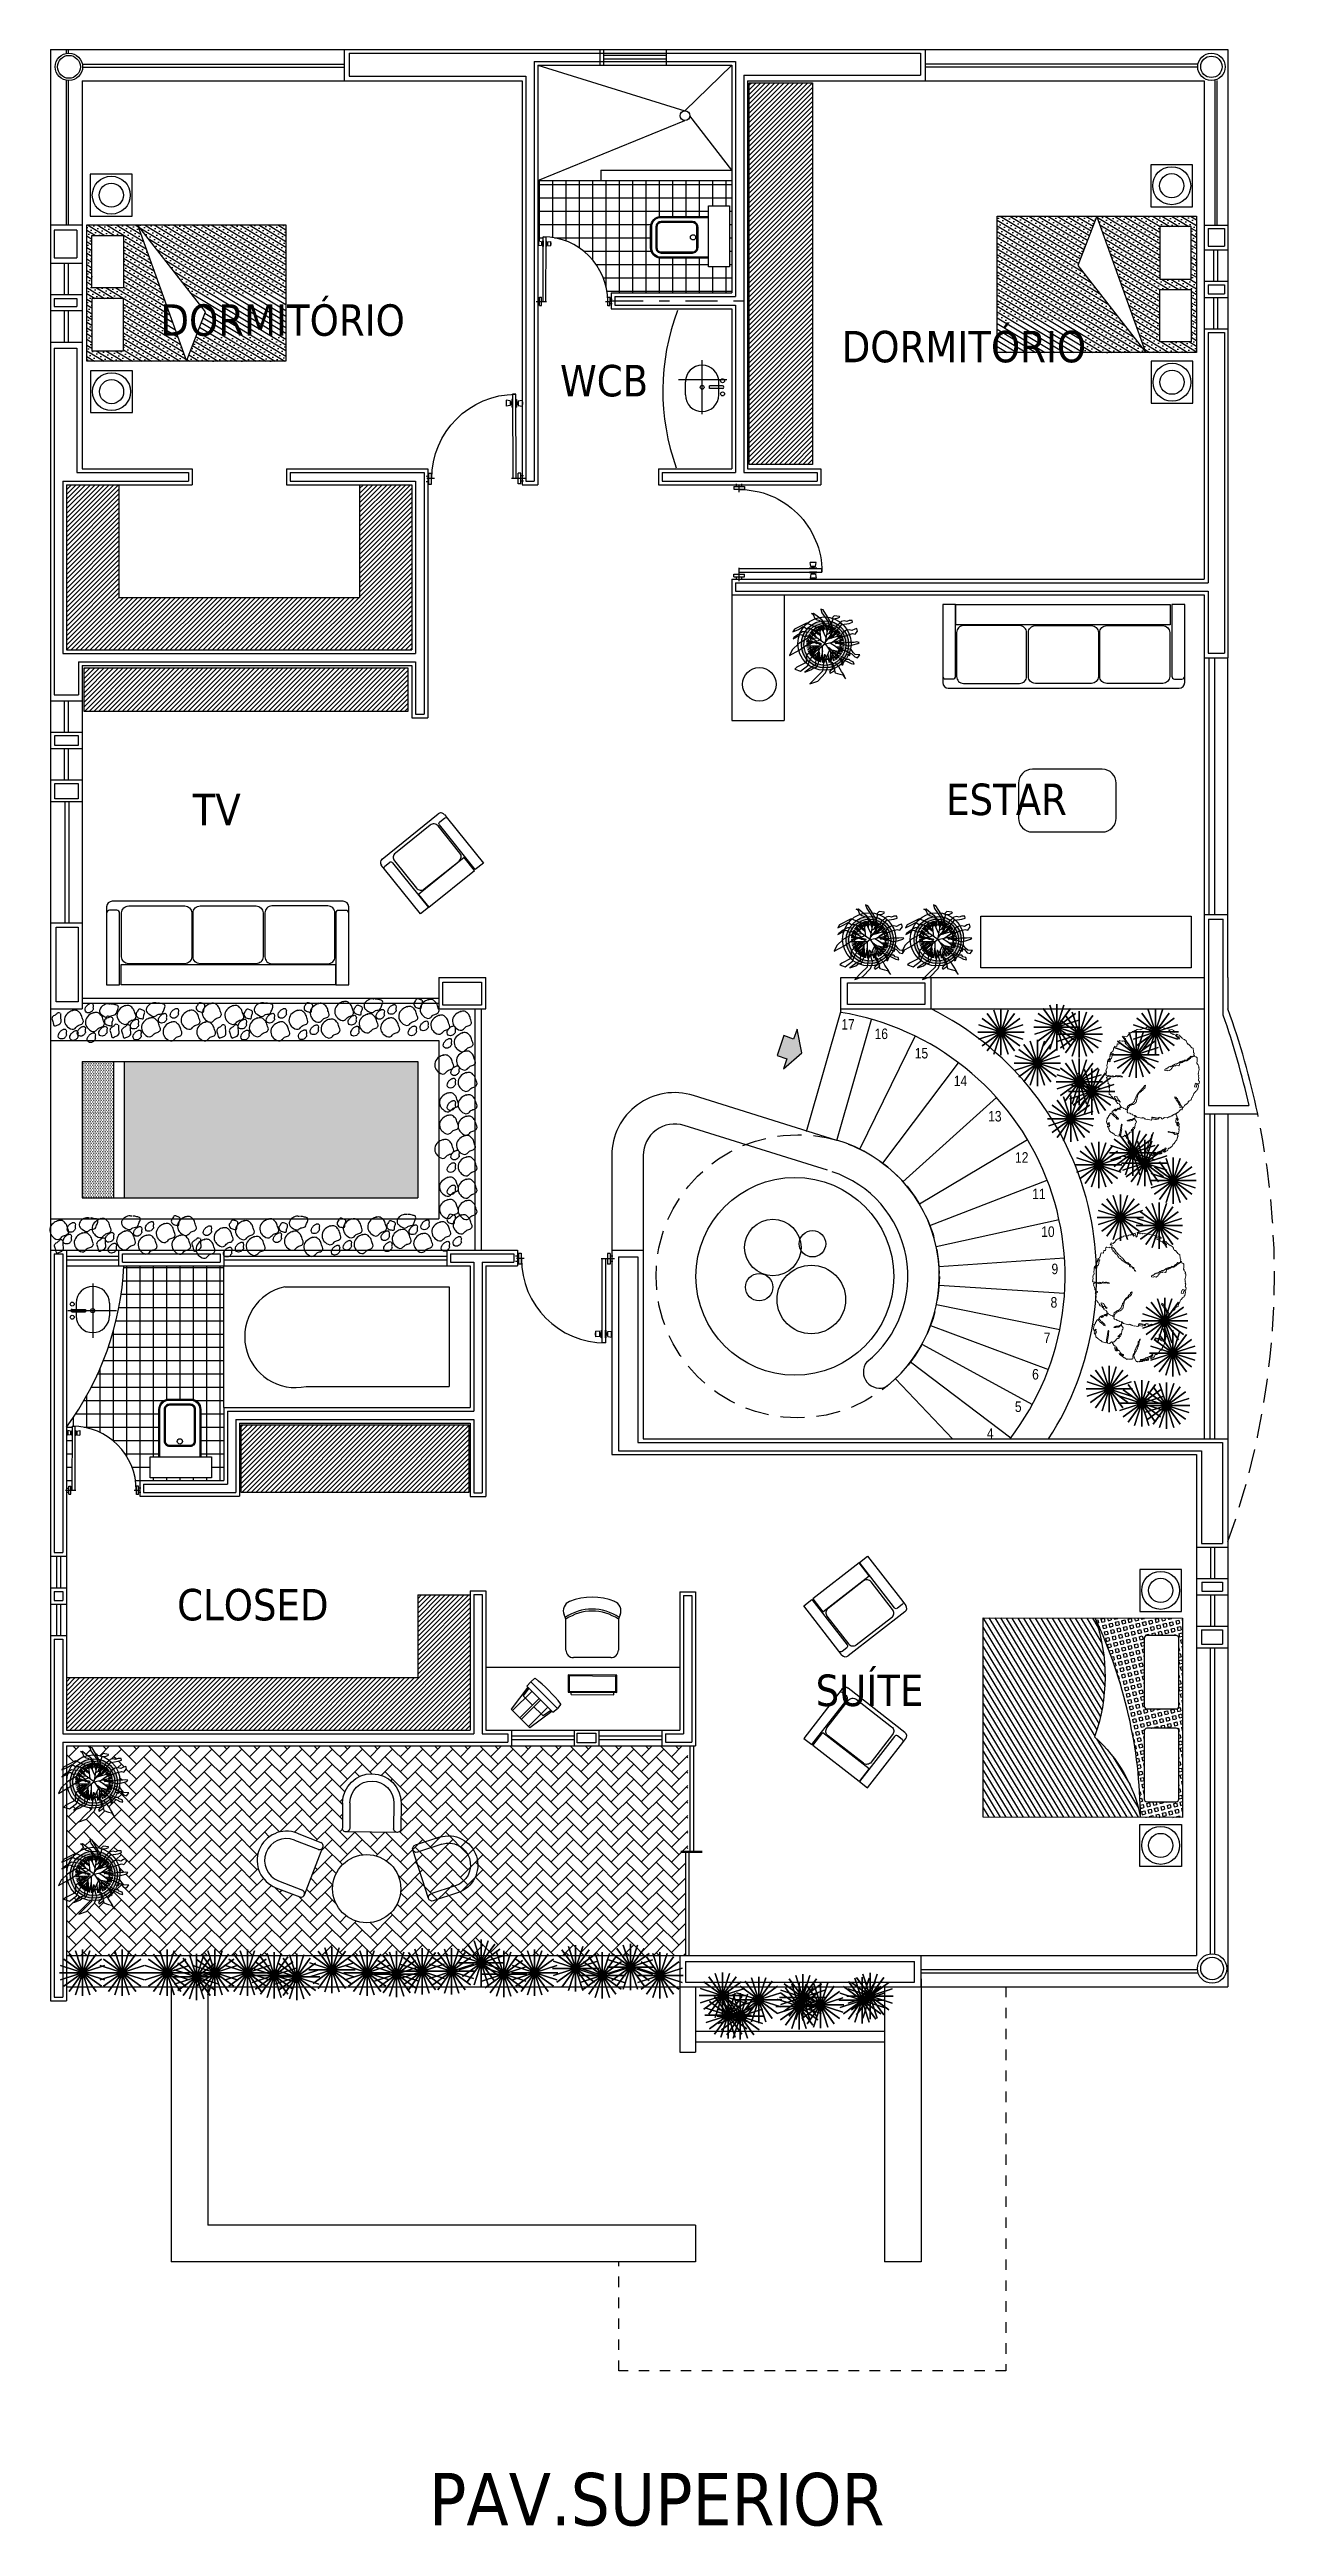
# Model space of a CAD drawing. Extents: x 152 to 700, y -120 to 84.
# Drawn here: x 222.53 to 234.21, y 12.63 to 36.25 of the extents above; entities that cross this region are included whole.
import ezdxf
from ezdxf.enums import TextEntityAlignment as Align

# ---------------------------------------------------------------- set-up
doc = ezdxf.new("R2010")
doc.units = 0
doc.header["$LTSCALE"] = 0.03
doc.linetypes.add('DASHDOT', pattern=[25.4, 12.7, -6.35, 0, -6.35])
doc.linetypes.add('DASHED', pattern=[19.05, 12.7, -6.35])
doc.layers.get('0').update_dxf_attribs({"linetype": 'CONTINUOUS'})
for name, color, linetype in [('CALIDAD', 30, 'CONTINUOUS'), ('EJES', 8, 'DASHDOT'), ('HERRERIA', 8, 'CONTINUOUS'), ('MUEBLES', 8, 'CONTINUOUS'), ('MUROS', 140, 'CONTINUOUS'), ('PISO2', 144, 'CONTINUOUS'), ('PROYECCIONES', 9, 'DASHED'), ('TEXTOS', 7, 'CONTINUOUS'), ('VEGETACION', 96, 'CONTINUOUS'), ('VENTANAS', 4, 'CONTINUOUS')]:
    doc.layers.add(name, color=color, linetype=linetype)
doc.layers.add('VEJETACION', color=94, linetype='CONTINUOUS', lineweight=15)
doc.styles.add('COTAS', font='tahoma.ttf', dxfattribs={"height": 0.1})
doc.styles.add('TEXTO1', font='', dxfattribs={"height": 0.1})
doc.styles.get('TEXTO1').set_extended_font_data('Technical')
pattern_1 = [(45, (54.533988, 100.116756), (-0.0224506403, 0.0224506403), [])]
pattern_2 = [(45, (62.608397, 100.116756), (-0.0224506403, 0.0224506403), [])]
pattern_3 = [(148.86212, (-63.19567, -15.120315), (-0.02423903, -0.040121503), []), (148.86212, (-63.20361, -15.088134), (-0.02423903, -0.040121503), [0, -0.046875])]
pattern_4 = [(0, (78.24433, 100.116756), (0.0079375, 0.015875), [0, -0.015875])]
pattern_5 = [(45, (0, 0), (1e-17, 0.1436841), [0.3048, -0.1016]), (135, (0.07184, 0.07184), (1e-17, 0.1436841), [0.3048, -0.1016])]

msp = doc.modelspace()

# ---------------------------------------------------------------- texts
at = {"layer": 'TEXTOS', "ltscale": 0.03, "style": 'COTAS'}
for s, height, p in [('DORMITÓRIO', 0.3, (223.586, 33.523)), ('DORMITÓRIO', 0.3, (230.082, 33.27)), ('WCB', 0.3, (227.396, 32.945)), ('TV', 0.3, (223.893, 28.855)), ('ESTAR', 0.3, (231.077, 28.952)), ('CLOSED', 0.3, (223.745, 21.272)), ('SUÍTE', 0.3, (229.833, 20.455)), ('PAV.SUPERIOR', 0.5, (226.147, 12.641))]:
    msp.add_text(s, height=height, dxfattribs=at).set_placement(p)
at = {"layer": 'TEXTOS', "style": 'TEXTO1'}
for s, p in [('17', (230.142, 26.906)), ('16', (230.459, 26.816)), ('15', (230.842, 26.631)), ('14', (231.214, 26.367)), ('13', (231.542, 26.03)), ('12', (231.798, 25.637)), ('11', (231.962, 25.289)), ('10', (232.048, 24.929)), ('9', (232.114, 24.574)), ('8', (232.105, 24.255)), ('7', (232.04, 23.916)), ('6', (231.929, 23.569)), ('5', (231.765, 23.26)), ('4', (231.498, 23.005))]:
    msp.add_text(s, height=0.1, dxfattribs=at).set_placement(p, align=Align.CENTER)

# ---------------------------------------------------------------- blocks, each defined once
blk = doc.blocks.new('*X4')
at = {"color": 0}
for p, q in [((190.903, 116.808), (191.449, 117.712)), ((190.903, 116.899), (191.394, 117.712)), ((190.903, 116.99), (191.34, 117.712)), ((190.903, 117.08), (191.285, 117.712)), ((190.903, 117.171), (191.23, 117.712)), ((190.903, 117.261), (191.175, 117.712)), ((190.903, 117.352), (191.12, 117.712)), ((190.903, 117.442), (191.066, 117.711)), ((190.903, 117.533), (191.011, 117.711)), ((190.903, 117.623), (190.956, 117.711)), ((190.904, 115.812), (192.052, 117.712)), ((190.904, 115.903), (191.997, 117.712)), ((190.904, 115.994), (191.942, 117.712)), ((190.904, 116.084), (191.887, 117.712)), ((190.904, 116.175), (191.833, 117.712)), ((190.904, 116.265), (191.778, 117.712)), ((190.904, 116.356), (191.723, 117.712)), ((190.904, 116.446), (191.668, 117.712)), ((190.904, 116.537), (191.614, 117.712)), ((190.904, 116.627), (191.559, 117.712)), ((190.904, 116.718), (191.504, 117.712)), ((190.921, 117.699), (190.921, 117.699)), ((190.958, 115.811), (192.107, 117.712)), ((190.961, 117.674), (190.961, 117.674)), ((191.001, 117.65), (191.001, 117.65)), ((191.013, 115.811), (192.161, 117.712)), ((191.025, 117.69), (191.025, 117.69)), ((191.066, 117.666), (191.066, 117.666)), ((191.068, 115.811), (192.216, 117.712)), ((191.09, 117.706), (191.09, 117.706)), ((191.106, 117.642), (191.106, 117.642)), ((191.123, 115.812), (192.271, 117.712)), ((191.13, 117.682), (191.13, 117.682)), ((191.17, 117.658), (191.17, 117.658)), ((191.177, 115.812), (192.326, 117.712)), ((191.194, 117.698), (191.194, 117.698)), ((191.232, 115.812), (192.381, 117.712)), ((191.234, 117.674), (191.234, 117.674)), ((191.275, 117.649), (191.275, 117.649)), ((191.299, 117.689), (191.299, 117.689)), ((191.339, 117.665), (191.339, 117.665)), ((191.363, 117.705), (191.363, 117.705)), ((191.379, 117.641), (191.379, 117.641)), ((191.403, 117.681), (191.403, 117.681)), ((191.443, 117.657), (191.443, 117.657)), ((191.468, 117.697), (191.468, 117.697)), ((191.508, 117.673), (191.508, 117.673)), ((191.548, 117.649), (191.548, 117.649)), ((191.572, 117.689), (191.572, 117.689)), ((191.612, 117.664), (191.612, 117.664)), ((191.636, 117.705), (191.636, 117.705)), ((191.652, 117.64), (191.652, 117.64)), ((191.677, 117.68), (191.677, 117.68)), ((191.717, 117.656), (191.717, 117.656)), ((191.741, 117.696), (191.741, 117.696)), ((191.781, 117.672), (191.781, 117.672)), ((191.821, 117.648), (191.821, 117.648)), ((191.845, 117.688), (191.845, 117.688)), ((191.886, 117.664), (191.886, 117.664)), ((191.91, 117.704), (191.91, 117.704)), ((191.926, 117.639), (191.926, 117.639)), ((191.95, 117.679), (191.95, 117.679)), ((191.99, 117.655), (191.99, 117.655)), ((192.014, 117.695), (192.014, 117.695)), ((192.054, 117.671), (192.054, 117.671)), ((192.079, 117.711), (192.079, 117.711)), ((192.095, 117.647), (192.095, 117.647)), ((192.119, 117.687), (192.119, 117.687)), ((192.159, 117.663), (192.159, 117.663)), ((192.183, 117.703), (192.183, 117.703)), ((192.199, 117.639), (192.199, 117.639)), ((192.223, 117.679), (192.223, 117.679)), ((192.263, 117.654), (192.263, 117.654)), ((192.288, 117.695), (192.288, 117.695)), ((192.328, 117.67), (192.328, 117.67)), ((192.352, 117.71), (192.352, 117.71)), ((192.368, 117.646), (192.368, 117.646)), ((192.392, 117.686), (192.392, 117.686)), ((190.904, 117.49), (190.904, 117.49)), ((190.913, 117.594), (190.913, 117.594)), ((190.92, 117.425), (190.92, 117.425)), ((190.929, 117.53), (190.929, 117.53)), ((190.937, 117.634), (190.937, 117.634)), ((190.944, 117.465), (190.944, 117.465)), ((190.953, 117.57), (190.953, 117.57)), ((190.969, 117.506), (190.969, 117.506)), ((190.977, 117.61), (190.977, 117.61)), ((190.985, 117.441), (190.985, 117.441)), ((190.993, 117.546), (190.993, 117.546)), ((191.009, 117.481), (191.009, 117.481)), ((191.017, 117.586), (191.017, 117.586)), ((191.025, 117.417), (191.025, 117.417)), ((191.033, 117.521), (191.033, 117.521)), ((191.041, 117.626), (191.041, 117.626)), ((191.049, 117.457), (191.049, 117.457)), ((191.057, 117.562), (191.057, 117.562)), ((191.073, 117.497), (191.073, 117.497)), ((191.081, 117.602), (191.081, 117.602)), ((191.089, 117.433), (191.089, 117.433)), ((191.097, 117.537), (191.097, 117.537)), ((191.113, 117.473), (191.113, 117.473)), ((191.122, 117.577), (191.122, 117.577)), ((191.129, 117.409), (191.129, 117.409)), ((191.137, 117.513), (191.137, 117.513)), ((191.146, 117.618), (191.146, 117.618)), ((191.153, 117.449), (191.153, 117.449)), ((191.162, 117.553), (191.162, 117.553)), ((191.178, 117.489), (191.178, 117.489)), ((191.186, 117.593), (191.186, 117.593)), ((191.194, 117.425), (191.194, 117.425)), ((191.202, 117.529), (191.202, 117.529)), ((191.21, 117.633), (191.21, 117.633)), ((191.218, 117.465), (191.218, 117.465)), ((191.226, 117.569), (191.226, 117.569)), ((191.242, 117.505), (191.242, 117.505)), ((191.25, 117.609), (191.25, 117.609)), ((191.258, 117.44), (191.258, 117.44)), ((191.266, 117.545), (191.266, 117.545)), ((191.282, 117.481), (191.282, 117.481)), ((191.29, 117.585), (191.29, 117.585)), ((191.298, 117.416), (191.298, 117.416)), ((191.306, 117.521), (191.306, 117.521)), ((191.315, 117.625), (191.315, 117.625)), ((191.322, 117.456), (191.322, 117.456)), ((191.331, 117.561), (191.331, 117.561)), ((191.346, 117.496), (191.346, 117.496)), ((191.355, 117.601), (191.355, 117.601)), ((191.362, 117.432), (191.362, 117.432)), ((191.371, 117.537), (191.371, 117.537)), ((191.387, 117.472), (191.387, 117.472)), ((191.395, 117.577), (191.395, 117.577)), ((191.402, 117.408), (191.402, 117.408)), ((191.411, 117.512), (191.411, 117.512)), ((191.419, 117.617), (191.419, 117.617)), ((191.427, 117.448), (191.427, 117.448)), ((191.435, 117.552), (191.435, 117.552)), ((191.451, 117.488), (191.451, 117.488)), ((191.459, 117.593), (191.459, 117.593)), ((191.467, 117.424), (191.467, 117.424)), ((191.475, 117.528), (191.475, 117.528)), ((191.484, 117.633), (191.484, 117.633)), ((191.491, 117.464), (191.491, 117.464)), ((191.499, 117.568), (191.499, 117.568)), ((191.515, 117.504), (191.515, 117.504)), ((191.524, 117.608), (191.524, 117.608)), ((191.531, 117.44), (191.531, 117.44)), ((191.54, 117.544), (191.54, 117.544)), ((191.555, 117.48), (191.555, 117.48)), ((191.564, 117.584), (191.564, 117.584)), ((191.571, 117.415), (191.571, 117.415)), ((191.58, 117.52), (191.58, 117.52)), ((191.588, 117.624), (191.588, 117.624)), ((191.596, 117.455), (191.596, 117.455)), ((191.604, 117.56), (191.604, 117.56)), ((191.62, 117.496), (191.62, 117.496)), ((191.628, 117.6), (191.628, 117.6)), ((191.636, 117.431), (191.636, 117.431)), ((191.644, 117.536), (191.644, 117.536)), ((191.66, 117.471), (191.66, 117.471)), ((191.668, 117.576), (191.668, 117.576)), ((191.676, 117.407), (191.676, 117.407)), ((191.684, 117.511), (191.684, 117.511)), ((191.693, 117.616), (191.693, 117.616)), ((191.7, 117.447), (191.7, 117.447)), ((191.708, 117.552), (191.708, 117.552)), ((191.724, 117.487), (191.724, 117.487)), ((191.733, 117.592), (191.733, 117.592)), ((191.74, 117.423), (191.74, 117.423)), ((191.749, 117.527), (191.749, 117.527)), ((191.757, 117.632), (191.757, 117.632)), ((191.764, 117.463), (191.764, 117.463)), ((191.773, 117.567), (191.773, 117.567)), ((191.789, 117.503), (191.789, 117.503)), ((191.797, 117.608), (191.797, 117.608)), ((191.805, 117.439), (191.805, 117.439)), ((191.813, 117.543), (191.813, 117.543)), ((191.829, 117.479), (191.829, 117.479)), ((191.837, 117.583), (191.837, 117.583)), ((191.845, 117.414), (191.845, 117.414)), ((191.853, 117.519), (191.853, 117.519)), ((191.861, 117.623), (191.861, 117.623)), ((191.869, 117.455), (191.869, 117.455)), ((191.877, 117.559), (191.877, 117.559)), ((191.893, 117.495), (191.893, 117.495)), ((191.901, 117.599), (191.901, 117.599)), ((191.909, 117.43), (191.909, 117.43)), ((191.917, 117.535), (191.917, 117.535)), ((191.933, 117.47), (191.933, 117.47)), ((191.942, 117.575), (191.942, 117.575)), ((191.949, 117.406), (191.949, 117.406)), ((191.957, 117.511), (191.957, 117.511)), ((191.966, 117.615), (191.966, 117.615)), ((191.973, 117.446), (191.973, 117.446)), ((191.982, 116.963), (192.383, 117.625)), ((191.982, 117.551), (191.982, 117.551)), ((191.998, 117.486), (191.998, 117.486)), ((192.006, 117.591), (192.006, 117.591)), ((192.013, 117.422), (192.013, 117.422)), ((192.022, 117.527), (192.022, 117.527)), ((192.03, 117.631), (192.03, 117.631)), ((192.038, 117.462), (192.038, 117.462)), ((192.046, 117.567), (192.046, 117.567)), ((192.062, 117.502), (192.062, 117.502)), ((192.07, 117.607), (192.07, 117.607)), ((192.078, 117.438), (192.078, 117.438)), ((192.086, 117.542), (192.086, 117.542)), ((192.102, 117.478), (192.102, 117.478)), ((192.11, 117.583), (192.11, 117.583)), ((192.118, 117.414), (192.118, 117.414)), ((192.126, 117.518), (192.126, 117.518)), ((192.135, 117.623), (192.135, 117.623)), ((192.142, 117.454), (192.142, 117.454)), ((192.143, 117.137), (192.303, 117.403)), ((192.151, 117.558), (192.151, 117.558)), ((192.166, 117.494), (192.166, 117.494)), ((192.175, 117.598), (192.175, 117.598)), ((192.182, 117.43), (192.182, 117.43)), ((192.191, 117.534), (192.191, 117.534)), ((192.207, 117.47), (192.207, 117.47)), ((192.215, 117.574), (192.215, 117.574)), ((192.222, 117.405), (192.222, 117.405)), ((192.231, 117.51), (192.231, 117.51)), ((192.239, 117.614), (192.239, 117.614)), ((192.247, 117.445), (192.247, 117.445)), ((192.255, 117.55), (192.255, 117.55)), ((192.271, 117.486), (192.271, 117.486)), ((192.279, 117.59), (192.279, 117.59)), ((192.287, 117.421), (192.287, 117.421)), ((192.295, 117.526), (192.295, 117.526)), ((192.304, 117.63), (192.304, 117.63)), ((192.311, 117.461), (192.311, 117.461)), ((192.319, 117.566), (192.319, 117.566)), ((192.335, 117.501), (192.335, 117.501)), ((192.344, 117.606), (192.344, 117.606)), ((190.903, 117.216), (190.903, 117.216)), ((190.912, 117.321), (190.912, 117.321)), ((190.928, 117.256), (190.928, 117.256)), ((190.936, 117.361), (190.936, 117.361)), ((190.944, 117.192), (190.944, 117.192)), ((190.952, 117.297), (190.952, 117.297)), ((190.96, 117.401), (190.96, 117.401)), ((190.968, 117.232), (190.968, 117.232)), ((190.976, 117.337), (190.976, 117.337)), ((190.984, 117.168), (190.984, 117.168)), ((190.992, 117.272), (190.992, 117.272)), ((191, 117.377), (191, 117.377)), ((191.008, 117.208), (191.008, 117.208)), ((191.016, 117.313), (191.016, 117.313)), ((191.032, 117.248), (191.032, 117.248)), ((191.041, 117.353), (191.041, 117.353)), ((191.048, 117.184), (191.048, 117.184)), ((191.056, 117.288), (191.056, 117.288)), ((191.065, 117.393), (191.065, 117.393)), ((191.072, 117.224), (191.072, 117.224)), ((191.081, 117.328), (191.081, 117.328)), ((191.097, 117.264), (191.097, 117.264)), ((191.105, 117.369), (191.105, 117.369)), ((191.112, 117.2), (191.112, 117.2)), ((191.121, 117.304), (191.121, 117.304)), ((191.137, 117.24), (191.137, 117.24)), ((191.145, 117.344), (191.145, 117.344)), ((191.153, 117.175), (191.153, 117.175)), ((191.161, 117.28), (191.161, 117.28)), ((191.169, 117.384), (191.169, 117.384)), ((191.177, 117.216), (191.177, 117.216)), ((191.185, 117.32), (191.185, 117.32)), ((191.201, 117.256), (191.201, 117.256)), ((191.209, 117.36), (191.209, 117.36)), ((191.217, 117.191), (191.217, 117.191)), ((191.225, 117.296), (191.225, 117.296)), ((191.234, 117.4), (191.234, 117.4)), ((191.241, 117.231), (191.241, 117.231)), ((191.25, 117.336), (191.25, 117.336)), ((191.257, 117.167), (191.257, 117.167)), ((191.265, 117.272), (191.265, 117.272)), ((191.274, 117.376), (191.274, 117.376)), ((191.281, 117.207), (191.281, 117.207)), ((191.29, 117.312), (191.29, 117.312)), ((191.306, 117.247), (191.306, 117.247)), ((191.314, 117.352), (191.314, 117.352)), ((191.321, 117.183), (191.321, 117.183)), ((191.33, 117.287), (191.33, 117.287)), ((191.338, 117.392), (191.338, 117.392)), ((191.346, 117.223), (191.346, 117.223)), ((191.354, 117.328), (191.354, 117.328)), ((191.37, 117.263), (191.37, 117.263)), ((191.378, 117.368), (191.378, 117.368)), ((191.386, 117.199), (191.386, 117.199)), ((191.394, 117.303), (191.394, 117.303)), ((191.41, 117.239), (191.41, 117.239)), ((191.418, 117.343), (191.418, 117.343)), ((191.426, 117.175), (191.426, 117.175)), ((191.434, 117.279), (191.434, 117.279)), ((191.443, 117.384), (191.443, 117.384)), ((191.45, 117.215), (191.45, 117.215)), ((191.458, 117.319), (191.458, 117.319)), ((191.474, 117.255), (191.474, 117.255)), ((191.483, 117.359), (191.483, 117.359)), ((191.49, 117.19), (191.49, 117.19)), ((191.499, 117.295), (191.499, 117.295)), ((191.507, 117.399), (191.507, 117.399)), ((191.514, 117.231), (191.514, 117.231)), ((191.523, 117.335), (191.523, 117.335)), ((191.53, 117.166), (191.53, 117.166)), ((191.539, 117.271), (191.539, 117.271)), ((191.547, 117.375), (191.547, 117.375)), ((191.555, 117.206), (191.555, 117.206)), ((191.563, 117.311), (191.563, 117.311)), ((191.579, 117.246), (191.579, 117.246)), ((191.587, 117.351), (191.587, 117.351)), ((191.595, 117.182), (191.595, 117.182)), ((191.603, 117.287), (191.603, 117.287)), ((191.611, 117.391), (191.611, 117.391)), ((191.619, 117.222), (191.619, 117.222)), ((191.627, 117.327), (191.627, 117.327)), ((191.643, 117.262), (191.643, 117.262)), ((191.652, 117.367), (191.652, 117.367)), ((191.659, 117.198), (191.659, 117.198)), ((191.667, 117.302), (191.667, 117.302)), ((191.683, 117.238), (191.683, 117.238)), ((191.692, 117.343), (191.692, 117.343)), ((191.699, 117.174), (191.699, 117.174)), ((191.708, 117.278), (191.708, 117.278)), ((191.716, 117.383), (191.716, 117.383)), ((191.723, 117.214), (191.723, 117.214)), ((191.732, 117.318), (191.732, 117.318)), ((191.748, 117.254), (191.748, 117.254)), ((191.756, 117.358), (191.756, 117.358)), ((191.764, 117.19), (191.764, 117.19)), ((191.772, 117.294), (191.772, 117.294)), ((191.78, 117.399), (191.78, 117.399)), ((191.788, 117.23), (191.788, 117.23)), ((191.796, 117.334), (191.796, 117.334)), ((191.804, 117.165), (191.804, 117.165)), ((191.812, 117.27), (191.812, 117.27)), ((191.82, 117.374), (191.82, 117.374)), ((191.828, 117.206), (191.828, 117.206)), ((191.836, 117.31), (191.836, 117.31)), ((191.852, 117.246), (191.852, 117.246)), ((191.861, 117.35), (191.861, 117.35)), ((191.868, 117.181), (191.868, 117.181)), ((191.876, 117.286), (191.876, 117.286)), ((191.885, 117.39), (191.885, 117.39)), ((191.892, 117.221), (191.892, 117.221)), ((191.901, 117.326), (191.901, 117.326)), ((191.917, 117.262), (191.917, 117.262)), ((191.925, 117.366), (191.925, 117.366)), ((191.932, 117.197), (191.932, 117.197)), ((191.941, 117.302), (191.941, 117.302)), ((191.957, 117.237), (191.957, 117.237)), ((191.965, 117.342), (191.965, 117.342)), ((191.973, 117.173), (191.973, 117.173)), ((191.981, 117.277), (191.981, 117.277)), ((191.989, 117.382), (191.989, 117.382)), ((191.997, 117.213), (191.997, 117.213)), ((192.005, 117.318), (192.005, 117.318)), ((192.021, 117.253), (192.021, 117.253)), ((192.029, 117.358), (192.029, 117.358)), ((192.037, 117.189), (192.037, 117.189)), ((192.045, 117.293), (192.045, 117.293)), ((192.054, 117.398), (192.054, 117.398)), ((192.061, 117.229), (192.061, 117.229)), ((192.069, 117.333), (192.069, 117.333)), ((192.085, 117.269), (192.085, 117.269)), ((192.094, 117.374), (192.094, 117.374)), ((192.101, 117.205), (192.101, 117.205)), ((192.11, 117.309), (192.11, 117.309)), ((192.125, 117.245), (192.125, 117.245)), ((192.134, 117.349), (192.134, 117.349)), ((192.141, 117.18), (192.141, 117.18)), ((192.15, 117.285), (192.15, 117.285)), ((192.158, 117.389), (192.158, 117.389)), ((192.166, 117.221), (192.166, 117.221)), ((192.174, 117.325), (192.174, 117.325)), ((192.19, 117.261), (192.19, 117.261)), ((192.198, 117.365), (192.198, 117.365)), ((192.214, 117.301), (192.214, 117.301)), ((192.238, 117.341), (192.238, 117.341)), ((192.263, 117.381), (192.263, 117.381)), ((190.911, 117.048), (190.911, 117.048)), ((190.919, 117.152), (190.919, 117.152)), ((190.927, 116.983), (190.927, 116.983)), ((190.935, 117.088), (190.935, 117.088)), ((190.951, 117.023), (190.951, 117.023)), ((190.959, 117.128), (190.959, 117.128)), ((190.967, 116.959), (190.967, 116.959)), ((190.975, 117.063), (190.975, 117.063)), ((190.991, 116.999), (190.991, 116.999)), ((191, 117.104), (191, 117.104)), ((191.007, 116.935), (191.007, 116.935)), ((191.015, 117.039), (191.015, 117.039)), ((191.024, 117.144), (191.024, 117.144)), ((191.031, 116.975), (191.031, 116.975)), ((191.04, 117.079), (191.04, 117.079)), ((191.056, 117.015), (191.056, 117.015)), ((191.064, 117.119), (191.064, 117.119)), ((191.071, 116.951), (191.071, 116.951)), ((191.08, 117.055), (191.08, 117.055)), ((191.088, 117.16), (191.088, 117.16)), ((191.096, 116.991), (191.096, 116.991)), ((191.104, 117.095), (191.104, 117.095)), ((191.12, 117.031), (191.12, 117.031)), ((191.128, 117.135), (191.128, 117.135)), ((191.136, 116.966), (191.136, 116.966)), ((191.144, 117.071), (191.144, 117.071)), ((191.16, 117.007), (191.16, 117.007)), ((191.168, 117.111), (191.168, 117.111)), ((191.176, 116.942), (191.176, 116.942)), ((191.184, 117.047), (191.184, 117.047)), ((191.193, 117.151), (191.193, 117.151)), ((191.2, 116.982), (191.2, 116.982)), ((191.209, 117.087), (191.209, 117.087)), ((191.224, 117.022), (191.224, 117.022)), ((191.233, 117.127), (191.233, 117.127)), ((191.24, 116.958), (191.24, 116.958)), ((191.249, 117.063), (191.249, 117.063)), ((191.265, 116.998), (191.265, 116.998)), ((191.273, 117.103), (191.273, 117.103)), ((191.28, 116.934), (191.28, 116.934)), ((191.287, 115.812), (191.967, 116.937)), ((191.289, 117.038), (191.289, 117.038)), ((191.297, 117.143), (191.297, 117.143)), ((191.305, 116.974), (191.305, 116.974)), ((191.313, 117.078), (191.313, 117.078)), ((191.329, 117.014), (191.329, 117.014)), ((191.337, 117.119), (191.337, 117.119)), ((191.345, 116.95), (191.345, 116.95)), ((191.353, 117.054), (191.353, 117.054)), ((191.362, 117.159), (191.362, 117.159)), ((191.369, 116.99), (191.369, 116.99)), ((191.377, 117.094), (191.377, 117.094)), ((191.393, 117.03), (191.393, 117.03)), ((191.402, 117.134), (191.402, 117.134)), ((191.409, 116.966), (191.409, 116.966)), ((191.418, 117.07), (191.418, 117.07)), ((191.433, 117.006), (191.433, 117.006)), ((191.442, 117.11), (191.442, 117.11)), ((191.449, 116.941), (191.449, 116.941)), ((191.458, 117.046), (191.458, 117.046)), ((191.466, 117.15), (191.466, 117.15)), ((191.474, 116.982), (191.474, 116.982)), ((191.482, 117.086), (191.482, 117.086)), ((191.498, 117.022), (191.498, 117.022)), ((191.506, 117.126), (191.506, 117.126)), ((191.514, 116.957), (191.514, 116.957)), ((191.522, 117.062), (191.522, 117.062)), ((191.538, 116.997), (191.538, 116.997)), ((191.546, 117.102), (191.546, 117.102)), ((191.554, 116.933), (191.554, 116.933)), ((191.562, 117.038), (191.562, 117.038)), ((191.57, 117.142), (191.57, 117.142)), ((191.578, 116.973), (191.578, 116.973)), ((191.586, 117.078), (191.586, 117.078)), ((191.602, 117.013), (191.602, 117.013)), ((191.611, 117.118), (191.611, 117.118)), ((191.618, 116.949), (191.618, 116.949)), ((191.626, 117.053), (191.626, 117.053)), ((191.635, 117.158), (191.635, 117.158)), ((191.642, 116.989), (191.642, 116.989)), ((191.651, 117.094), (191.651, 117.094)), ((191.667, 117.029), (191.667, 117.029)), ((191.675, 117.134), (191.675, 117.134)), ((191.682, 116.965), (191.682, 116.965)), ((191.691, 117.069), (191.691, 117.069)), ((191.707, 117.005), (191.707, 117.005)), ((191.715, 117.109), (191.715, 117.109)), ((191.723, 116.941), (191.723, 116.941)), ((191.731, 117.045), (191.731, 117.045)), ((191.739, 117.15), (191.739, 117.15)), ((191.747, 116.981), (191.747, 116.981)), ((191.755, 117.085), (191.755, 117.085)), ((191.771, 117.021), (191.771, 117.021)), ((191.779, 117.125), (191.779, 117.125)), ((191.787, 116.956), (191.787, 116.956)), ((191.795, 117.061), (191.795, 117.061)), ((191.811, 116.997), (191.811, 116.997)), ((191.82, 117.101), (191.82, 117.101)), ((191.827, 116.932), (191.827, 116.932)), ((191.835, 117.037), (191.835, 117.037)), ((191.844, 117.141), (191.844, 117.141)), ((191.851, 116.972), (191.851, 116.972)), ((191.86, 117.077), (191.86, 117.077)), ((191.876, 117.012), (191.876, 117.012)), ((191.884, 117.117), (191.884, 117.117)), ((191.891, 116.948), (191.891, 116.948)), ((191.9, 117.053), (191.9, 117.053)), ((191.908, 117.157), (191.908, 117.157)), ((191.916, 116.988), (191.916, 116.988)), ((191.924, 117.093), (191.924, 117.093)), ((191.94, 117.028), (191.94, 117.028)), ((191.948, 117.133), (191.948, 117.133)), ((191.956, 116.964), (191.956, 116.964)), ((191.964, 117.068), (191.964, 117.068)), ((191.98, 117.004), (191.98, 117.004)), ((191.988, 117.109), (191.988, 117.109)), ((192.004, 117.044), (192.004, 117.044)), ((192.013, 117.149), (192.013, 117.149)), ((192.029, 117.084), (192.029, 117.084)), ((192.053, 117.124), (192.053, 117.124)), ((192.069, 117.06), (192.069, 117.06)), ((192.077, 117.165), (192.077, 117.165)), ((192.093, 117.1), (192.093, 117.1)), ((192.117, 117.14), (192.117, 117.14)), ((190.91, 116.774), (190.91, 116.774)), ((190.919, 116.879), (190.919, 116.879)), ((190.926, 116.71), (190.926, 116.71)), ((190.934, 116.814), (190.934, 116.814)), ((190.943, 116.919), (190.943, 116.919)), ((190.95, 116.75), (190.95, 116.75)), ((190.959, 116.854), (190.959, 116.854)), ((190.975, 116.79), (190.975, 116.79)), ((190.983, 116.895), (190.983, 116.895)), ((190.99, 116.726), (190.99, 116.726)), ((190.999, 116.83), (190.999, 116.83)), ((191.015, 116.766), (191.015, 116.766)), ((191.023, 116.87), (191.023, 116.87)), ((191.031, 116.701), (191.031, 116.701)), ((191.039, 116.806), (191.039, 116.806)), ((191.047, 116.91), (191.047, 116.91)), ((191.055, 116.742), (191.055, 116.742)), ((191.063, 116.846), (191.063, 116.846)), ((191.079, 116.782), (191.079, 116.782)), ((191.087, 116.886), (191.087, 116.886)), ((191.095, 116.717), (191.095, 116.717)), ((191.103, 116.822), (191.103, 116.822)), ((191.112, 116.926), (191.112, 116.926)), ((191.119, 116.757), (191.119, 116.757)), ((191.127, 116.862), (191.127, 116.862)), ((191.135, 116.693), (191.135, 116.693)), ((191.143, 116.798), (191.143, 116.798)), ((191.152, 116.902), (191.152, 116.902)), ((191.159, 116.733), (191.159, 116.733)), ((191.168, 116.838), (191.168, 116.838)), ((191.183, 116.773), (191.183, 116.773)), ((191.192, 116.878), (191.192, 116.878)), ((191.199, 116.709), (191.199, 116.709)), ((191.208, 116.814), (191.208, 116.814)), ((191.216, 116.918), (191.216, 116.918)), ((191.224, 116.749), (191.224, 116.749)), ((191.232, 116.854), (191.232, 116.854)), ((191.248, 116.789), (191.248, 116.789)), ((191.256, 116.894), (191.256, 116.894)), ((191.264, 116.725), (191.264, 116.725)), ((191.272, 116.829), (191.272, 116.829)), ((191.288, 116.765), (191.288, 116.765)), ((191.296, 116.87), (191.296, 116.87)), ((191.304, 116.701), (191.304, 116.701)), ((191.312, 116.805), (191.312, 116.805)), ((191.321, 116.91), (191.321, 116.91)), ((191.328, 116.741), (191.328, 116.741)), ((191.336, 116.845), (191.336, 116.845)), ((191.342, 115.812), (191.986, 116.878)), ((191.352, 116.781), (191.352, 116.781)), ((191.361, 116.885), (191.361, 116.885)), ((191.368, 116.717), (191.368, 116.717)), ((191.377, 116.821), (191.377, 116.821)), ((191.385, 116.926), (191.385, 116.926)), ((191.392, 116.757), (191.392, 116.757)), ((191.397, 115.812), (192.004, 116.817)), ((191.401, 116.861), (191.401, 116.861)), ((191.417, 116.797), (191.417, 116.797)), ((191.425, 116.901), (191.425, 116.901)), ((191.433, 116.732), (191.433, 116.732)), ((191.441, 116.837), (191.441, 116.837)), ((191.451, 115.812), (192.02, 116.753)), ((191.457, 116.773), (191.457, 116.773)), ((191.465, 116.877), (191.465, 116.877)), ((191.473, 116.708), (191.473, 116.708)), ((191.481, 116.813), (191.481, 116.813)), ((191.489, 116.917), (191.489, 116.917)), ((191.497, 116.748), (191.497, 116.748)), ((191.505, 116.853), (191.505, 116.853)), ((191.521, 116.788), (191.521, 116.788)), ((191.53, 116.893), (191.53, 116.893)), ((191.537, 116.724), (191.537, 116.724)), ((191.545, 116.829), (191.545, 116.829)), ((191.561, 116.764), (191.561, 116.764)), ((191.57, 116.869), (191.57, 116.869)), ((191.577, 116.7), (191.577, 116.7)), ((191.586, 116.804), (191.586, 116.804)), ((191.594, 116.909), (191.594, 116.909)), ((191.601, 116.74), (191.601, 116.74)), ((191.61, 116.844), (191.61, 116.844)), ((191.626, 116.78), (191.626, 116.78)), ((191.634, 116.885), (191.634, 116.885)), ((191.642, 116.716), (191.642, 116.716)), ((191.65, 116.82), (191.65, 116.82)), ((191.658, 116.925), (191.658, 116.925)), ((191.666, 116.756), (191.666, 116.756)), ((191.674, 116.86), (191.674, 116.86)), ((191.69, 116.796), (191.69, 116.796)), ((191.698, 116.9), (191.698, 116.9)), ((191.706, 116.732), (191.706, 116.732)), ((191.714, 116.836), (191.714, 116.836)), ((191.73, 116.772), (191.73, 116.772)), ((191.738, 116.876), (191.738, 116.876)), ((191.746, 116.707), (191.746, 116.707)), ((191.754, 116.812), (191.754, 116.812)), ((191.763, 116.916), (191.763, 116.916)), ((191.77, 116.747), (191.77, 116.747)), ((191.779, 116.852), (191.779, 116.852)), ((191.794, 116.788), (191.794, 116.788)), ((191.803, 116.892), (191.803, 116.892)), ((191.81, 116.723), (191.81, 116.723)), ((191.819, 116.828), (191.819, 116.828)), ((191.835, 116.763), (191.835, 116.763)), ((191.843, 116.868), (191.843, 116.868)), ((191.85, 116.699), (191.85, 116.699)), ((191.859, 116.803), (191.859, 116.803)), ((191.867, 116.908), (191.867, 116.908)), ((191.875, 116.739), (191.875, 116.739)), ((191.883, 116.844), (191.883, 116.844)), ((191.899, 116.779), (191.899, 116.779)), ((191.907, 116.884), (191.907, 116.884)), ((191.915, 116.715), (191.915, 116.715)), ((191.923, 116.819), (191.923, 116.819)), ((191.932, 116.924), (191.932, 116.924)), ((191.939, 116.755), (191.939, 116.755)), ((191.947, 116.859), (191.947, 116.859)), ((191.963, 116.795), (191.963, 116.795)), ((191.972, 116.9), (191.972, 116.9)), ((191.979, 116.731), (191.979, 116.731)), ((191.988, 116.835), (191.988, 116.835)), ((192.003, 116.771), (192.003, 116.771)), ((192.019, 116.707), (192.019, 116.707)), ((190.909, 116.501), (190.909, 116.501)), ((190.918, 116.605), (190.918, 116.605)), ((190.934, 116.541), (190.934, 116.541)), ((190.942, 116.645), (190.942, 116.645)), ((190.949, 116.477), (190.949, 116.477)), ((190.958, 116.581), (190.958, 116.581)), ((190.966, 116.686), (190.966, 116.686)), ((190.974, 116.517), (190.974, 116.517)), ((190.982, 116.621), (190.982, 116.621)), ((190.998, 116.557), (190.998, 116.557)), ((191.006, 116.661), (191.006, 116.661)), ((191.014, 116.493), (191.014, 116.493)), ((191.022, 116.597), (191.022, 116.597)), ((191.038, 116.533), (191.038, 116.533)), ((191.046, 116.637), (191.046, 116.637)), ((191.054, 116.468), (191.054, 116.468)), ((191.062, 116.573), (191.062, 116.573)), ((191.071, 116.677), (191.071, 116.677)), ((191.078, 116.508), (191.078, 116.508)), ((191.087, 116.613), (191.087, 116.613)), ((191.102, 116.549), (191.102, 116.549)), ((191.111, 116.653), (191.111, 116.653)), ((191.118, 116.484), (191.118, 116.484)), ((191.127, 116.589), (191.127, 116.589)), ((191.143, 116.524), (191.143, 116.524)), ((191.151, 116.629), (191.151, 116.629)), ((191.158, 116.46), (191.158, 116.46)), ((191.167, 116.564), (191.167, 116.564)), ((191.175, 116.669), (191.175, 116.669)), ((191.183, 116.5), (191.183, 116.5)), ((191.191, 116.605), (191.191, 116.605)), ((191.207, 116.54), (191.207, 116.54)), ((191.215, 116.645), (191.215, 116.645)), ((191.223, 116.476), (191.223, 116.476)), ((191.231, 116.58), (191.231, 116.58)), ((191.239, 116.685), (191.239, 116.685)), ((191.247, 116.516), (191.247, 116.516)), ((191.255, 116.62), (191.255, 116.62)), ((191.271, 116.556), (191.271, 116.556)), ((191.28, 116.661), (191.28, 116.661)), ((191.287, 116.492), (191.287, 116.492)), ((191.295, 116.596), (191.295, 116.596)), ((191.311, 116.532), (191.311, 116.532)), ((191.32, 116.636), (191.32, 116.636)), ((191.327, 116.467), (191.327, 116.467)), ((191.336, 116.572), (191.336, 116.572)), ((191.344, 116.676), (191.344, 116.676)), ((191.351, 116.508), (191.351, 116.508)), ((191.36, 116.612), (191.36, 116.612)), ((191.376, 116.548), (191.376, 116.548)), ((191.384, 116.652), (191.384, 116.652)), ((191.392, 116.483), (191.392, 116.483)), ((191.4, 116.588), (191.4, 116.588)), ((191.408, 116.692), (191.408, 116.692)), ((191.416, 116.523), (191.416, 116.523)), ((191.424, 116.628), (191.424, 116.628)), ((191.432, 116.459), (191.432, 116.459)), ((191.44, 116.564), (191.44, 116.564)), ((191.448, 116.668), (191.448, 116.668)), ((191.456, 116.499), (191.456, 116.499)), ((191.464, 116.604), (191.464, 116.604)), ((191.48, 116.539), (191.48, 116.539)), ((191.489, 116.644), (191.489, 116.644)), ((191.496, 116.475), (191.496, 116.475)), ((191.504, 116.579), (191.504, 116.579)), ((191.506, 115.812), (192.034, 116.686)), ((191.513, 116.684), (191.513, 116.684)), ((191.52, 116.515), (191.52, 116.515)), ((191.529, 116.62), (191.529, 116.62)), ((191.545, 116.555), (191.545, 116.555)), ((191.553, 116.66), (191.553, 116.66)), ((191.56, 116.491), (191.56, 116.491)), ((191.561, 115.812), (192.046, 116.615)), ((191.569, 116.595), (191.569, 116.595)), ((191.585, 116.531), (191.585, 116.531)), ((191.593, 116.635), (191.593, 116.635)), ((191.601, 116.467), (191.601, 116.467)), ((191.609, 116.571), (191.609, 116.571)), ((191.616, 115.812), (192.056, 116.54)), ((191.617, 116.676), (191.617, 116.676)), ((191.625, 116.507), (191.625, 116.507)), ((191.633, 116.611), (191.633, 116.611)), ((191.649, 116.547), (191.649, 116.547)), ((191.657, 116.651), (191.657, 116.651)), ((191.665, 116.483), (191.665, 116.483)), ((191.671, 115.812), (192.062, 116.459)), ((191.673, 116.587), (191.673, 116.587)), ((191.682, 116.691), (191.682, 116.691)), ((191.689, 116.523), (191.689, 116.523)), ((191.698, 116.627), (191.698, 116.627)), ((191.705, 116.458), (191.705, 116.458)), ((191.713, 116.563), (191.713, 116.563)), ((191.722, 116.667), (191.722, 116.667)), ((191.729, 116.498), (191.729, 116.498)), ((191.738, 116.603), (191.738, 116.603)), ((191.754, 116.539), (191.754, 116.539)), ((191.762, 116.643), (191.762, 116.643)), ((191.769, 116.474), (191.769, 116.474)), ((191.778, 116.579), (191.778, 116.579)), ((191.786, 116.683), (191.786, 116.683)), ((191.794, 116.514), (191.794, 116.514)), ((191.802, 116.619), (191.802, 116.619)), ((191.818, 116.554), (191.818, 116.554)), ((191.826, 116.659), (191.826, 116.659)), ((191.834, 116.49), (191.834, 116.49)), ((191.842, 116.595), (191.842, 116.595)), ((191.858, 116.53), (191.858, 116.53)), ((191.866, 116.635), (191.866, 116.635)), ((191.874, 116.466), (191.874, 116.466)), ((191.882, 116.57), (191.882, 116.57)), ((191.891, 116.675), (191.891, 116.675)), ((191.898, 116.506), (191.898, 116.506)), ((191.907, 116.61), (191.907, 116.61)), ((191.922, 116.546), (191.922, 116.546)), ((191.931, 116.651), (191.931, 116.651)), ((191.938, 116.482), (191.938, 116.482)), ((191.947, 116.586), (191.947, 116.586)), ((191.955, 116.691), (191.955, 116.691)), ((191.963, 116.522), (191.963, 116.522)), ((191.971, 116.626), (191.971, 116.626)), ((191.978, 116.457), (191.978, 116.457)), ((191.987, 116.562), (191.987, 116.562)), ((191.995, 116.666), (191.995, 116.666)), ((192.003, 116.498), (192.003, 116.498)), ((192.011, 116.602), (192.011, 116.602)), ((192.027, 116.538), (192.027, 116.538)), ((192.035, 116.642), (192.035, 116.642)), ((192.043, 116.473), (192.043, 116.473)), ((192.051, 116.578), (192.051, 116.578)), ((190.908, 116.228), (190.908, 116.228)), ((190.917, 116.332), (190.917, 116.332)), ((190.925, 116.437), (190.925, 116.437)), ((190.933, 116.268), (190.933, 116.268)), ((190.941, 116.372), (190.941, 116.372)), ((190.957, 116.308), (190.957, 116.308)), ((190.965, 116.412), (190.965, 116.412)), ((190.973, 116.243), (190.973, 116.243)), ((190.981, 116.348), (190.981, 116.348)), ((190.99, 116.452), (190.99, 116.452)), ((190.997, 116.284), (190.997, 116.284)), ((191.005, 116.388), (191.005, 116.388)), ((191.021, 116.324), (191.021, 116.324)), ((191.03, 116.428), (191.03, 116.428)), ((191.037, 116.259), (191.037, 116.259)), ((191.046, 116.364), (191.046, 116.364)), ((191.061, 116.299), (191.061, 116.299)), ((191.07, 116.404), (191.07, 116.404)), ((191.077, 116.235), (191.077, 116.235)), ((191.086, 116.34), (191.086, 116.34)), ((191.094, 116.444), (191.094, 116.444)), ((191.102, 116.275), (191.102, 116.275)), ((191.11, 116.38), (191.11, 116.38)), ((191.126, 116.315), (191.126, 116.315)), ((191.134, 116.42), (191.134, 116.42)), ((191.142, 116.251), (191.142, 116.251)), ((191.15, 116.355), (191.15, 116.355)), ((191.166, 116.291), (191.166, 116.291)), ((191.174, 116.396), (191.174, 116.396)), ((191.182, 116.227), (191.182, 116.227)), ((191.19, 116.331), (191.19, 116.331)), ((191.199, 116.436), (191.199, 116.436)), ((191.206, 116.267), (191.206, 116.267)), ((191.214, 116.371), (191.214, 116.371)), ((191.23, 116.307), (191.23, 116.307)), ((191.239, 116.411), (191.239, 116.411)), ((191.246, 116.243), (191.246, 116.243)), ((191.255, 116.347), (191.255, 116.347)), ((191.263, 116.452), (191.263, 116.452)), ((191.27, 116.283), (191.27, 116.283)), ((191.279, 116.387), (191.279, 116.387)), ((191.295, 116.323), (191.295, 116.323)), ((191.303, 116.427), (191.303, 116.427)), ((191.311, 116.258), (191.311, 116.258)), ((191.319, 116.363), (191.319, 116.363)), ((191.335, 116.299), (191.335, 116.299)), ((191.343, 116.403), (191.343, 116.403)), ((191.351, 116.234), (191.351, 116.234)), ((191.359, 116.339), (191.359, 116.339)), ((191.367, 116.443), (191.367, 116.443)), ((191.375, 116.274), (191.375, 116.274)), ((191.383, 116.379), (191.383, 116.379)), ((191.399, 116.314), (191.399, 116.314)), ((191.407, 116.419), (191.407, 116.419)), ((191.415, 116.25), (191.415, 116.25)), ((191.423, 116.355), (191.423, 116.355)), ((191.439, 116.29), (191.439, 116.29)), ((191.448, 116.395), (191.448, 116.395)), ((191.455, 116.226), (191.455, 116.226)), ((191.464, 116.33), (191.464, 116.33)), ((191.472, 116.435), (191.472, 116.435)), ((191.479, 116.266), (191.479, 116.266)), ((191.488, 116.371), (191.488, 116.371)), ((191.504, 116.306), (191.504, 116.306)), ((191.512, 116.411), (191.512, 116.411)), ((191.52, 116.242), (191.52, 116.242)), ((191.528, 116.346), (191.528, 116.346)), ((191.536, 116.451), (191.536, 116.451)), ((191.544, 116.282), (191.544, 116.282)), ((191.552, 116.386), (191.552, 116.386)), ((191.568, 116.322), (191.568, 116.322)), ((191.576, 116.427), (191.576, 116.427)), ((191.584, 116.258), (191.584, 116.258)), ((191.592, 116.362), (191.592, 116.362)), ((191.608, 116.298), (191.608, 116.298)), ((191.616, 116.402), (191.616, 116.402)), ((191.624, 116.233), (191.624, 116.233)), ((191.632, 116.338), (191.632, 116.338)), ((191.641, 116.442), (191.641, 116.442)), ((191.648, 116.274), (191.648, 116.274)), ((191.657, 116.378), (191.657, 116.378)), ((191.672, 116.314), (191.672, 116.314)), ((191.681, 116.418), (191.681, 116.418)), ((191.688, 116.249), (191.688, 116.249)), ((191.697, 116.354), (191.697, 116.354)), ((191.713, 116.289), (191.713, 116.289)), ((191.721, 116.394), (191.721, 116.394)), ((191.725, 115.812), (192.064, 116.373)), ((191.728, 116.225), (191.728, 116.225)), ((191.737, 116.33), (191.737, 116.33)), ((191.745, 116.434), (191.745, 116.434)), ((191.753, 116.265), (191.753, 116.265)), ((191.761, 116.37), (191.761, 116.37)), ((191.777, 116.305), (191.777, 116.305)), ((191.78, 115.812), (192.061, 116.278)), ((191.785, 116.41), (191.785, 116.41)), ((191.793, 116.241), (191.793, 116.241)), ((191.801, 116.345), (191.801, 116.345)), ((191.81, 116.45), (191.81, 116.45)), ((191.817, 116.281), (191.817, 116.281)), ((191.825, 116.386), (191.825, 116.386)), ((191.841, 116.321), (191.841, 116.321)), ((191.85, 116.426), (191.85, 116.426)), ((191.857, 116.257), (191.857, 116.257)), ((191.866, 116.361), (191.866, 116.361)), ((191.881, 116.297), (191.881, 116.297)), ((191.89, 116.401), (191.89, 116.401)), ((191.897, 116.233), (191.897, 116.233)), ((191.906, 116.337), (191.906, 116.337)), ((191.914, 116.442), (191.914, 116.442)), ((191.922, 116.273), (191.922, 116.273)), ((191.93, 116.377), (191.93, 116.377)), ((191.946, 116.313), (191.946, 116.313)), ((191.954, 116.417), (191.954, 116.417)), ((191.962, 116.248), (191.962, 116.248)), ((191.97, 116.353), (191.97, 116.353)), ((191.986, 116.289), (191.986, 116.289)), ((191.994, 116.393), (191.994, 116.393)), ((192.002, 116.224), (192.002, 116.224)), ((192.01, 116.329), (192.01, 116.329)), ((192.019, 116.433), (192.019, 116.433)), ((192.026, 116.264), (192.026, 116.264)), ((192.034, 116.369), (192.034, 116.369)), ((192.05, 116.304), (192.05, 116.304)), ((192.059, 116.409), (192.059, 116.409)), ((190.916, 116.059), (190.916, 116.059)), ((190.924, 116.163), (190.924, 116.163)), ((190.932, 115.994), (190.932, 115.994)), ((190.94, 116.099), (190.94, 116.099)), ((190.949, 116.203), (190.949, 116.203)), ((190.956, 116.034), (190.956, 116.034)), ((190.965, 116.139), (190.965, 116.139)), ((190.98, 116.075), (190.98, 116.075)), ((190.989, 116.179), (190.989, 116.179)), ((190.996, 116.01), (190.996, 116.01)), ((191.005, 116.115), (191.005, 116.115)), ((191.013, 116.219), (191.013, 116.219)), ((191.021, 116.05), (191.021, 116.05)), ((191.029, 116.155), (191.029, 116.155)), ((191.036, 115.986), (191.036, 115.986)), ((191.045, 116.09), (191.045, 116.09)), ((191.053, 116.195), (191.053, 116.195)), ((191.061, 116.026), (191.061, 116.026)), ((191.069, 116.131), (191.069, 116.131)), ((191.085, 116.066), (191.085, 116.066)), ((191.093, 116.171), (191.093, 116.171)), ((191.101, 116.002), (191.101, 116.002)), ((191.109, 116.106), (191.109, 116.106)), ((191.117, 116.211), (191.117, 116.211)), ((191.125, 116.042), (191.125, 116.042)), ((191.133, 116.146), (191.133, 116.146)), ((191.149, 116.082), (191.149, 116.082)), ((191.158, 116.187), (191.158, 116.187)), ((191.165, 116.018), (191.165, 116.018)), ((191.173, 116.122), (191.173, 116.122)), ((191.189, 116.058), (191.189, 116.058)), ((191.198, 116.162), (191.198, 116.162)), ((191.205, 115.994), (191.205, 115.994)), ((191.214, 116.098), (191.214, 116.098)), ((191.222, 116.202), (191.222, 116.202)), ((191.229, 116.034), (191.229, 116.034)), ((191.238, 116.138), (191.238, 116.138)), ((191.254, 116.074), (191.254, 116.074)), ((191.262, 116.178), (191.262, 116.178)), ((191.27, 116.009), (191.27, 116.009)), ((191.278, 116.114), (191.278, 116.114)), ((191.286, 116.218), (191.286, 116.218)), ((191.294, 116.05), (191.294, 116.05)), ((191.302, 116.154), (191.302, 116.154)), ((191.31, 115.985), (191.31, 115.985)), ((191.318, 116.09), (191.318, 116.09)), ((191.326, 116.194), (191.326, 116.194)), ((191.334, 116.025), (191.334, 116.025)), ((191.342, 116.13), (191.342, 116.13)), ((191.358, 116.065), (191.358, 116.065)), ((191.367, 116.17), (191.367, 116.17)), ((191.374, 116.001), (191.374, 116.001)), ((191.382, 116.106), (191.382, 116.106)), ((191.391, 116.21), (191.391, 116.21)), ((191.398, 116.041), (191.398, 116.041)), ((191.407, 116.146), (191.407, 116.146)), ((191.423, 116.081), (191.423, 116.081)), ((191.431, 116.186), (191.431, 116.186)), ((191.438, 116.017), (191.438, 116.017)), ((191.447, 116.121), (191.447, 116.121)), ((191.463, 116.057), (191.463, 116.057)), ((191.471, 116.162), (191.471, 116.162)), ((191.479, 115.993), (191.479, 115.993)), ((191.487, 116.097), (191.487, 116.097)), ((191.495, 116.202), (191.495, 116.202)), ((191.503, 116.033), (191.503, 116.033)), ((191.511, 116.137), (191.511, 116.137)), ((191.527, 116.073), (191.527, 116.073)), ((191.535, 116.177), (191.535, 116.177)), ((191.543, 116.009), (191.543, 116.009)), ((191.551, 116.113), (191.551, 116.113)), ((191.56, 116.218), (191.56, 116.218)), ((191.567, 116.049), (191.567, 116.049)), ((191.576, 116.153), (191.576, 116.153)), ((191.583, 115.984), (191.583, 115.984)), ((191.591, 116.089), (191.591, 116.089)), ((191.6, 116.193), (191.6, 116.193)), ((191.607, 116.024), (191.607, 116.024)), ((191.616, 116.129), (191.616, 116.129)), ((191.632, 116.065), (191.632, 116.065)), ((191.64, 116.169), (191.64, 116.169)), ((191.647, 116), (191.647, 116)), ((191.656, 116.105), (191.656, 116.105)), ((191.664, 116.209), (191.664, 116.209)), ((191.672, 116.04), (191.672, 116.04)), ((191.68, 116.145), (191.68, 116.145)), ((191.696, 116.08), (191.696, 116.08)), ((191.704, 116.185), (191.704, 116.185)), ((191.712, 116.016), (191.712, 116.016)), ((191.72, 116.121), (191.72, 116.121)), ((191.736, 116.056), (191.736, 116.056)), ((191.744, 116.161), (191.744, 116.161)), ((191.752, 115.992), (191.752, 115.992)), ((191.76, 116.096), (191.76, 116.096)), ((191.769, 116.201), (191.769, 116.201)), ((191.776, 116.032), (191.776, 116.032)), ((191.784, 116.136), (191.784, 116.136)), ((191.8, 116.072), (191.8, 116.072)), ((191.809, 116.177), (191.809, 116.177)), ((191.816, 116.008), (191.816, 116.008)), ((191.825, 116.112), (191.825, 116.112)), ((191.833, 116.217), (191.833, 116.217)), ((191.835, 115.812), (192.052, 116.172)), ((191.84, 116.048), (191.84, 116.048)), ((191.849, 116.152), (191.849, 116.152)), ((191.865, 116.088), (191.865, 116.088)), ((191.873, 116.192), (191.873, 116.192)), ((191.881, 116.024), (191.881, 116.024)), ((191.889, 116.128), (191.889, 116.128)), ((191.89, 115.812), (192.033, 116.05)), ((191.905, 116.064), (191.905, 116.064)), ((191.913, 116.168), (191.913, 116.168)), ((191.921, 115.999), (191.921, 115.999)), ((191.929, 116.104), (191.929, 116.104)), ((191.937, 116.208), (191.937, 116.208)), ((191.945, 116.04), (191.945, 116.04)), ((191.953, 116.144), (191.953, 116.144)), ((191.969, 116.08), (191.969, 116.08)), ((191.978, 116.184), (191.978, 116.184)), ((191.985, 116.015), (191.985, 116.015)), ((191.993, 116.12), (191.993, 116.12)), ((192.009, 116.055), (192.009, 116.055)), ((192.018, 116.16), (192.018, 116.16)), ((192.034, 116.096), (192.034, 116.096)), ((192.042, 116.2), (192.042, 116.2)), ((190.908, 115.954), (190.908, 115.954)), ((190.924, 115.89), (190.924, 115.89)), ((190.939, 115.826), (190.939, 115.826)), ((190.948, 115.93), (190.948, 115.93)), ((190.964, 115.866), (190.964, 115.866)), ((190.972, 115.97), (190.972, 115.97)), ((190.988, 115.906), (190.988, 115.906)), ((191.004, 115.841), (191.004, 115.841)), ((191.012, 115.946), (191.012, 115.946)), ((191.028, 115.882), (191.028, 115.882)), ((191.044, 115.817), (191.044, 115.817)), ((191.052, 115.922), (191.052, 115.922)), ((191.068, 115.857), (191.068, 115.857)), ((191.077, 115.962), (191.077, 115.962)), ((191.092, 115.897), (191.092, 115.897)), ((191.108, 115.833), (191.108, 115.833)), ((191.117, 115.938), (191.117, 115.938)), ((191.133, 115.873), (191.133, 115.873)), ((191.141, 115.978), (191.141, 115.978)), ((191.157, 115.913), (191.157, 115.913)), ((191.173, 115.849), (191.173, 115.849)), ((191.181, 115.953), (191.181, 115.953)), ((191.197, 115.889), (191.197, 115.889)), ((191.213, 115.825), (191.213, 115.825)), ((191.221, 115.929), (191.221, 115.929)), ((191.237, 115.865), (191.237, 115.865)), ((191.245, 115.969), (191.245, 115.969)), ((191.261, 115.905), (191.261, 115.905)), ((191.277, 115.841), (191.277, 115.841)), ((191.285, 115.945), (191.285, 115.945)), ((191.301, 115.881), (191.301, 115.881)), ((191.317, 115.816), (191.317, 115.816)), ((191.326, 115.921), (191.326, 115.921)), ((191.341, 115.856), (191.341, 115.856)), ((191.35, 115.961), (191.35, 115.961)), ((191.366, 115.897), (191.366, 115.897)), ((191.382, 115.832), (191.382, 115.832)), ((191.39, 115.937), (191.39, 115.937)), ((191.406, 115.872), (191.406, 115.872)), ((191.414, 115.977), (191.414, 115.977)), ((191.43, 115.912), (191.43, 115.912)), ((191.446, 115.848), (191.446, 115.848)), ((191.454, 115.953), (191.454, 115.953)), ((191.47, 115.888), (191.47, 115.888)), ((191.486, 115.824), (191.486, 115.824)), ((191.494, 115.928), (191.494, 115.928)), ((191.51, 115.864), (191.51, 115.864)), ((191.519, 115.968), (191.519, 115.968)), ((191.535, 115.904), (191.535, 115.904)), ((191.55, 115.84), (191.55, 115.84)), ((191.559, 115.944), (191.559, 115.944)), ((191.575, 115.88), (191.575, 115.88)), ((191.591, 115.815), (191.591, 115.815)), ((191.599, 115.92), (191.599, 115.92)), ((191.615, 115.856), (191.615, 115.856)), ((191.623, 115.96), (191.623, 115.96)), ((191.639, 115.896), (191.639, 115.896)), ((191.655, 115.831), (191.655, 115.831)), ((191.663, 115.936), (191.663, 115.936)), ((191.679, 115.872), (191.679, 115.872)), ((191.688, 115.976), (191.688, 115.976)), ((191.703, 115.912), (191.703, 115.912)), ((191.719, 115.847), (191.719, 115.847)), ((191.728, 115.952), (191.728, 115.952)), ((191.744, 115.887), (191.744, 115.887)), ((191.759, 115.823), (191.759, 115.823)), ((191.768, 115.928), (191.768, 115.928)), ((191.784, 115.863), (191.784, 115.863)), ((191.792, 115.968), (191.792, 115.968)), ((191.808, 115.903), (191.808, 115.903)), ((191.824, 115.839), (191.824, 115.839)), ((191.832, 115.943), (191.832, 115.943)), ((191.848, 115.879), (191.848, 115.879)), ((191.856, 115.984), (191.856, 115.984)), ((191.864, 115.815), (191.864, 115.815)), ((191.872, 115.919), (191.872, 115.919)), ((191.888, 115.855), (191.888, 115.855)), ((191.896, 115.959), (191.896, 115.959)), ((191.912, 115.895), (191.912, 115.895)), ((191.928, 115.831), (191.928, 115.831)), ((191.937, 115.935), (191.937, 115.935)), ((191.944, 115.812), (191.997, 115.899)), ((191.952, 115.871), (191.952, 115.871)), ((191.961, 115.975), (191.961, 115.975)), ((191.977, 115.911), (191.977, 115.911)), ((192.001, 115.951), (192.001, 115.951))]:
    blk.add_line(p, q, dxfattribs=at)
blk = doc.blocks.new('A$C02323873')
at = {"layer": 'VEGETACION'}
for p, q in [((0.431, 0.153), (0.011, 0.289)), ((0.431, 0.289), (0.011, 0.153)), ((0.011, 0.289), (0.431, 0.153)), ((0.011, 0.153), (0.431, 0.289)), ((0.399, 0.091), (0.042, 0.351)), ((0.399, 0.351), (0.042, 0.091)), ((0.042, 0.351), (0.399, 0.091)), ((0.042, 0.091), (0.399, 0.351)), ((0.351, 0.042), (0.091, 0.399)), ((0.351, 0.399), (0.091, 0.042)), ((0.091, 0.399), (0.351, 0.042)), ((0.091, 0.042), (0.351, 0.399)), ((0.289, 0.011), (0.153, 0.431)), ((0.289, 0.431), (0.153, 0.011)), ((0.153, 0.431), (0.289, 0.011)), ((0.153, 0.011), (0.289, 0.431)), ((0.221, 0.442), (0.221, 0)), ((0.221, 0), (0.221, 0.442)), ((0.221, 0.442), (0.221, 0)), ((0.442, 0.221), (0, 0.221)), ((0, 0.221), (0.442, 0.221))]:
    blk.add_line(p, q, dxfattribs=at)
blk = doc.blocks.new('*X5')
at = {"color": 0}
for p, q in [((192.413, 117.657), (192.42, 117.688)), ((192.413, 117.657), (192.443, 117.65)), ((192.42, 117.688), (192.451, 117.68)), ((192.443, 117.65), (192.451, 117.68)), ((192.45, 117.712), (192.458, 117.711)), ((192.458, 117.711), (192.459, 117.712)), ((192.473, 117.642), (192.481, 117.673)), ((192.473, 117.642), (192.504, 117.635)), ((192.481, 117.673), (192.511, 117.665)), ((192.488, 117.703), (192.491, 117.713)), ((192.488, 117.703), (192.519, 117.696)), ((192.504, 117.635), (192.511, 117.665)), ((192.519, 117.696), (192.523, 117.713)), ((192.534, 117.627), (192.542, 117.658)), ((192.542, 117.658), (192.572, 117.65)), ((192.549, 117.688), (192.555, 117.713)), ((192.549, 117.688), (192.579, 117.681)), ((192.564, 117.62), (192.572, 117.65)), ((192.579, 117.681), (192.587, 117.711)), ((192.58, 117.713), (192.587, 117.711)), ((192.595, 117.612), (192.602, 117.643)), ((192.602, 117.643), (192.633, 117.635)), ((192.61, 117.673), (192.617, 117.704)), ((192.61, 117.673), (192.64, 117.666)), ((192.617, 117.704), (192.648, 117.696)), ((192.64, 117.666), (192.648, 117.696)), ((192.67, 117.658), (192.678, 117.689)), ((192.67, 117.658), (192.701, 117.651)), ((192.678, 117.689), (192.708, 117.681)), ((192.701, 117.651), (192.708, 117.681)), ((192.711, 117.713), (192.716, 117.711)), ((192.716, 117.711), (192.716, 117.713)), ((192.731, 117.643), (192.739, 117.674)), ((192.731, 117.643), (192.761, 117.636)), ((192.739, 117.674), (192.769, 117.666)), ((192.746, 117.704), (192.748, 117.713)), ((192.746, 117.704), (192.776, 117.697)), ((192.761, 117.636), (192.769, 117.666)), ((192.776, 117.697), (192.78, 117.713)), ((192.792, 117.628), (192.799, 117.659)), ((192.799, 117.659), (192.803, 117.658)), ((192.394, 117.469), (192.398, 117.468)), ((192.396, 117.5), (192.406, 117.498)), ((192.398, 117.532), (192.413, 117.528)), ((192.398, 117.468), (192.406, 117.498)), ((192.399, 117.564), (192.421, 117.559)), ((192.4, 117.596), (192.428, 117.589)), ((192.401, 117.608), (192.405, 117.627)), ((192.405, 117.627), (192.436, 117.619)), ((192.413, 117.528), (192.421, 117.559)), ((192.414, 117.4), (192.421, 117.43)), ((192.421, 117.43), (192.438, 117.426)), ((192.428, 117.589), (192.436, 117.619)), ((192.429, 117.46), (192.436, 117.491)), ((192.429, 117.46), (192.438, 117.458)), ((192.436, 117.491), (192.438, 117.49)), ((192.459, 117.582), (192.466, 117.612)), ((192.459, 117.582), (192.489, 117.574)), ((192.466, 117.612), (192.496, 117.605)), ((192.489, 117.574), (192.496, 117.605)), ((192.519, 117.567), (192.527, 117.597)), ((192.519, 117.567), (192.535, 117.563)), ((192.527, 117.597), (192.557, 117.59)), ((192.534, 117.627), (192.564, 117.62)), ((192.55, 117.563), (192.557, 117.59)), ((192.583, 117.563), (192.587, 117.582)), ((192.587, 117.582), (192.618, 117.575)), ((192.595, 117.612), (192.625, 117.605)), ((192.615, 117.563), (192.618, 117.575)), ((192.625, 117.605), (192.633, 117.635)), ((192.647, 117.563), (192.648, 117.567)), ((192.648, 117.567), (192.665, 117.563)), ((192.656, 117.598), (192.663, 117.628)), ((192.656, 117.598), (192.686, 117.59)), ((192.663, 117.628), (192.693, 117.62)), ((192.686, 117.59), (192.693, 117.62)), ((192.716, 117.583), (192.724, 117.613)), ((192.716, 117.583), (192.747, 117.575)), ((192.724, 117.613), (192.754, 117.606)), ((192.747, 117.575), (192.754, 117.606)), ((192.768, 117.531), (192.769, 117.537)), ((192.768, 117.506), (192.792, 117.5)), ((192.768, 117.473), (192.785, 117.469)), ((192.768, 117.441), (192.777, 117.439)), ((192.768, 117.401), (192.77, 117.409)), ((192.768, 117.409), (192.77, 117.409)), ((192.769, 117.537), (192.8, 117.53)), ((192.777, 117.568), (192.784, 117.598)), ((192.777, 117.568), (192.803, 117.561)), ((192.777, 117.439), (192.785, 117.469)), ((192.784, 117.598), (192.803, 117.593)), ((192.792, 117.628), (192.803, 117.626)), ((192.792, 117.5), (192.8, 117.53)), ((192.368, 117.186), (192.392, 117.18)), ((192.372, 117.217), (192.399, 117.21)), ((192.374, 117.238), (192.376, 117.248)), ((192.376, 117.248), (192.407, 117.24)), ((192.384, 117.278), (192.391, 117.309)), ((192.384, 117.278), (192.414, 117.271)), ((192.384, 117.149), (192.392, 117.18)), ((192.391, 117.309), (192.422, 117.301)), ((192.399, 117.339), (192.406, 117.369)), ((192.399, 117.339), (192.429, 117.331)), ((192.399, 117.21), (192.407, 117.24)), ((192.406, 117.369), (192.437, 117.362)), ((192.414, 117.4), (192.438, 117.394)), ((192.414, 117.271), (192.422, 117.301)), ((192.415, 117.142), (192.422, 117.172)), ((192.422, 117.172), (192.438, 117.168)), ((192.429, 117.331), (192.437, 117.362)), ((192.43, 117.203), (192.437, 117.233)), ((192.43, 117.203), (192.438, 117.2)), ((192.437, 117.233), (192.438, 117.233)), ((192.768, 117.27), (192.77, 117.28)), ((192.768, 117.248), (192.793, 117.242)), ((192.768, 117.216), (192.786, 117.211)), ((192.768, 117.184), (192.778, 117.181)), ((192.77, 117.28), (192.801, 117.272)), ((192.778, 117.31), (192.785, 117.34)), ((192.778, 117.31), (192.803, 117.304)), ((192.778, 117.181), (192.786, 117.211)), ((192.785, 117.34), (192.803, 117.336)), ((192.793, 117.371), (192.8, 117.401)), ((192.793, 117.371), (192.803, 117.368)), ((192.793, 117.242), (192.801, 117.272)), ((192.8, 117.401), (192.803, 117.4)), ((192.325, 116.907), (192.332, 116.937)), ((192.33, 116.938), (192.332, 116.937)), ((192.335, 116.968), (192.34, 116.967)), ((192.34, 116.967), (192.347, 116.998)), ((192.341, 116.999), (192.347, 116.998)), ((192.346, 117.03), (192.354, 117.028)), ((192.35, 117.061), (192.362, 117.058)), ((192.354, 117.028), (192.362, 117.058)), ((192.355, 117.092), (192.369, 117.089)), ((192.355, 116.899), (192.362, 116.929)), ((192.36, 117.123), (192.377, 117.119)), ((192.362, 116.929), (192.393, 116.922)), ((192.364, 117.154), (192.384, 117.149)), ((192.369, 117.089), (192.377, 117.119)), ((192.37, 116.96), (192.377, 116.99)), ((192.37, 116.96), (192.4, 116.952)), ((192.377, 116.99), (192.408, 116.983)), ((192.385, 117.021), (192.392, 117.051)), ((192.385, 117.021), (192.415, 117.013)), ((192.392, 117.051), (192.423, 117.043)), ((192.4, 117.081), (192.407, 117.112)), ((192.4, 117.081), (192.43, 117.074)), ((192.4, 116.952), (192.408, 116.983)), ((192.407, 117.112), (192.438, 117.104)), ((192.415, 117.142), (192.438, 117.136)), ((192.415, 117.013), (192.423, 117.043)), ((192.43, 117.074), (192.438, 117.104)), ((192.431, 116.945), (192.438, 116.975)), ((192.431, 116.945), (192.438, 116.943)), ((192.438, 116.975), (192.438, 116.975)), ((192.768, 117.14), (192.771, 117.151)), ((192.768, 117.151), (192.771, 117.151)), ((192.768, 117.009), (192.771, 117.022)), ((192.768, 116.991), (192.794, 116.984)), ((192.768, 116.958), (192.787, 116.954)), ((192.771, 117.022), (192.802, 117.014)), ((192.779, 117.052), (192.786, 117.083)), ((192.779, 117.052), (192.803, 117.046)), ((192.779, 116.923), (192.787, 116.954)), ((192.786, 117.083), (192.803, 117.078)), ((192.794, 117.113), (192.801, 117.143)), ((192.794, 117.113), (192.803, 117.111)), ((192.794, 116.984), (192.802, 117.014)), ((192.801, 117.143), (192.803, 117.143)), ((192.31, 116.717), (192.318, 116.747)), ((192.31, 116.717), (192.341, 116.71)), ((192.318, 116.747), (192.348, 116.74)), ((192.324, 116.907), (192.325, 116.907)), ((192.325, 116.778), (192.333, 116.808)), ((192.325, 116.778), (192.355, 116.77)), ((192.333, 116.808), (192.363, 116.801)), ((192.34, 116.838), (192.348, 116.869)), ((192.34, 116.838), (192.37, 116.831)), ((192.341, 116.71), (192.348, 116.74)), ((192.348, 116.869), (192.378, 116.861)), ((192.355, 116.899), (192.385, 116.892)), ((192.355, 116.77), (192.363, 116.801)), ((192.37, 116.831), (192.378, 116.861)), ((192.371, 116.702), (192.378, 116.732)), ((192.371, 116.702), (192.401, 116.695)), ((192.378, 116.732), (192.409, 116.725)), ((192.385, 116.892), (192.393, 116.922)), ((192.386, 116.763), (192.393, 116.793)), ((192.386, 116.763), (192.416, 116.755)), ((192.393, 116.793), (192.424, 116.786)), ((192.401, 116.824), (192.408, 116.854)), ((192.401, 116.824), (192.431, 116.816)), ((192.401, 116.695), (192.409, 116.725)), ((192.408, 116.854), (192.439, 116.846)), ((192.416, 116.884), (192.423, 116.915)), ((192.416, 116.884), (192.44, 116.878)), ((192.416, 116.755), (192.424, 116.786)), ((192.423, 116.915), (192.438, 116.911)), ((192.431, 116.816), (192.439, 116.846)), ((192.432, 116.687), (192.439, 116.718)), ((192.439, 116.718), (192.469, 116.71)), ((192.446, 116.748), (192.454, 116.778)), ((192.446, 116.748), (192.477, 116.74)), ((192.454, 116.778), (192.484, 116.771)), ((192.461, 116.809), (192.469, 116.839)), ((192.461, 116.809), (192.492, 116.801)), ((192.462, 116.68), (192.469, 116.71)), ((192.469, 116.839), (192.499, 116.831)), ((192.477, 116.74), (192.484, 116.771)), ((192.492, 116.801), (192.499, 116.831)), ((192.494, 116.678), (192.5, 116.703)), ((192.5, 116.703), (192.53, 116.695)), ((192.504, 116.863), (192.507, 116.862)), ((192.507, 116.862), (192.507, 116.863)), ((192.507, 116.733), (192.515, 116.763)), ((192.507, 116.733), (192.538, 116.725)), ((192.515, 116.763), (192.545, 116.756)), ((192.522, 116.794), (192.53, 116.824)), ((192.522, 116.794), (192.552, 116.786)), ((192.526, 116.678), (192.53, 116.695)), ((192.53, 116.824), (192.56, 116.817)), ((192.537, 116.854), (192.539, 116.863)), ((192.537, 116.854), (192.567, 116.847)), ((192.538, 116.725), (192.545, 116.756)), ((192.552, 116.786), (192.56, 116.817)), ((192.567, 116.847), (192.571, 116.863)), ((192.568, 116.718), (192.575, 116.748)), ((192.568, 116.718), (192.598, 116.711)), ((192.575, 116.748), (192.606, 116.741)), ((192.583, 116.779), (192.59, 116.809)), ((192.583, 116.779), (192.613, 116.771)), ((192.59, 116.809), (192.621, 116.802)), ((192.598, 116.839), (192.603, 116.863)), ((192.598, 116.839), (192.628, 116.832)), ((192.598, 116.711), (192.606, 116.741)), ((192.613, 116.771), (192.621, 116.802)), ((192.628, 116.832), (192.636, 116.862)), ((192.629, 116.703), (192.636, 116.733)), ((192.629, 116.703), (192.659, 116.696)), ((192.634, 116.863), (192.636, 116.862)), ((192.636, 116.733), (192.666, 116.726)), ((192.643, 116.764), (192.651, 116.794)), ((192.643, 116.764), (192.674, 116.756)), ((192.651, 116.794), (192.681, 116.787)), ((192.658, 116.824), (192.666, 116.855)), ((192.658, 116.824), (192.689, 116.817)), ((192.659, 116.696), (192.666, 116.726)), ((192.666, 116.855), (192.696, 116.847)), ((192.674, 116.756), (192.681, 116.787)), ((192.689, 116.817), (192.696, 116.847)), ((192.689, 116.688), (192.697, 116.719)), ((192.697, 116.719), (192.727, 116.711)), ((192.704, 116.749), (192.712, 116.779)), ((192.704, 116.749), (192.735, 116.741)), ((192.712, 116.779), (192.742, 116.772)), ((192.719, 116.81), (192.727, 116.84)), ((192.719, 116.81), (192.749, 116.802)), ((192.72, 116.681), (192.727, 116.711)), ((192.727, 116.84), (192.757, 116.832)), ((192.735, 116.741), (192.742, 116.772)), ((192.749, 116.802), (192.757, 116.832)), ((192.751, 116.677), (192.757, 116.704)), ((192.754, 116.865), (192.764, 116.863)), ((192.757, 116.704), (192.788, 116.696)), ((192.764, 116.863), (192.772, 116.893)), ((192.765, 116.734), (192.772, 116.764)), ((192.765, 116.734), (192.795, 116.726)), ((192.768, 116.926), (192.779, 116.923)), ((192.768, 116.894), (192.772, 116.893)), ((192.772, 116.764), (192.803, 116.757)), ((192.78, 116.795), (192.787, 116.825)), ((192.78, 116.795), (192.803, 116.789)), ((192.78, 116.666), (192.788, 116.696)), ((192.787, 116.825), (192.803, 116.821)), ((192.795, 116.855), (192.802, 116.886)), ((192.795, 116.855), (192.803, 116.853)), ((192.795, 116.726), (192.803, 116.757)), ((192.802, 116.886), (192.803, 116.885)), ((192.25, 116.474), (192.258, 116.505)), ((192.25, 116.474), (192.281, 116.467)), ((192.258, 116.505), (192.288, 116.497)), ((192.265, 116.535), (192.273, 116.565)), ((192.265, 116.535), (192.296, 116.528)), ((192.273, 116.565), (192.303, 116.558)), ((192.28, 116.596), (192.288, 116.626)), ((192.28, 116.596), (192.311, 116.588)), ((192.281, 116.467), (192.288, 116.497)), ((192.288, 116.626), (192.318, 116.619)), ((192.295, 116.656), (192.303, 116.687)), ((192.295, 116.656), (192.326, 116.649)), ((192.296, 116.528), (192.303, 116.558)), ((192.303, 116.687), (192.333, 116.679)), ((192.311, 116.588), (192.318, 116.619)), ((192.311, 116.459), (192.319, 116.49)), ((192.311, 116.459), (192.341, 116.452)), ((192.319, 116.49), (192.349, 116.482)), ((192.326, 116.649), (192.333, 116.679)), ((192.326, 116.52), (192.334, 116.55)), ((192.326, 116.52), (192.356, 116.513)), ((192.334, 116.55), (192.364, 116.543)), ((192.341, 116.581), (192.348, 116.611)), ((192.341, 116.581), (192.371, 116.573)), ((192.341, 116.452), (192.349, 116.482)), ((192.348, 116.611), (192.379, 116.604)), ((192.356, 116.641), (192.363, 116.672)), ((192.356, 116.641), (192.386, 116.634)), ((192.356, 116.513), (192.364, 116.543)), ((192.363, 116.672), (192.394, 116.664)), ((192.371, 116.573), (192.379, 116.604)), ((192.372, 116.444), (192.379, 116.475)), ((192.379, 116.475), (192.41, 116.467)), ((192.386, 116.634), (192.394, 116.664)), ((192.387, 116.505), (192.394, 116.535)), ((192.387, 116.505), (192.417, 116.498)), ((192.394, 116.535), (192.425, 116.528)), ((192.402, 116.566), (192.409, 116.596)), ((192.402, 116.566), (192.432, 116.558)), ((192.402, 116.437), (192.41, 116.467)), ((192.409, 116.596), (192.439, 116.589)), ((192.417, 116.627), (192.424, 116.657)), ((192.417, 116.627), (192.439, 116.621)), ((192.417, 116.498), (192.425, 116.528)), ((192.424, 116.657), (192.439, 116.653)), ((192.432, 116.687), (192.462, 116.68)), ((192.432, 116.558), (192.439, 116.585)), ((192.558, 116.678), (192.56, 116.688)), ((192.56, 116.688), (192.591, 116.68)), ((192.59, 116.678), (192.591, 116.68)), ((192.689, 116.688), (192.72, 116.681)), ((192.762, 116.67), (192.78, 116.666)), ((192.769, 116.636), (192.773, 116.635)), ((192.769, 116.618), (192.773, 116.635)), ((192.769, 116.488), (192.773, 116.507)), ((192.769, 116.476), (192.796, 116.469)), ((192.773, 116.507), (192.804, 116.499)), ((192.781, 116.537), (192.788, 116.567)), ((192.781, 116.537), (192.804, 116.531)), ((192.788, 116.567), (192.804, 116.563)), ((192.796, 116.598), (192.803, 116.628)), ((192.796, 116.598), (192.804, 116.596)), ((192.796, 116.469), (192.804, 116.499)), ((192.803, 116.628), (192.804, 116.628)), ((192.146, 116.243), (192.16, 116.239)), ((192.156, 116.272), (192.168, 116.269)), ((192.16, 116.239), (192.168, 116.269)), ((192.166, 116.302), (192.175, 116.3)), ((192.175, 116.3), (192.183, 116.33)), ((192.176, 116.332), (192.183, 116.33)), ((192.186, 116.361), (192.19, 116.36)), ((192.19, 116.36), (192.198, 116.391)), ((192.191, 116.232), (192.198, 116.262)), ((192.191, 116.232), (192.221, 116.224)), ((192.195, 116.391), (192.198, 116.391)), ((192.198, 116.262), (192.229, 116.254)), ((192.204, 116.421), (192.205, 116.421)), ((192.205, 116.421), (192.209, 116.435)), ((192.206, 116.292), (192.213, 116.323)), ((192.206, 116.292), (192.236, 116.285)), ((192.213, 116.323), (192.243, 116.315)), ((192.221, 116.353), (192.228, 116.383)), ((192.221, 116.353), (192.251, 116.345)), ((192.221, 116.224), (192.229, 116.254)), ((192.228, 116.383), (192.258, 116.376)), ((192.236, 116.414), (192.243, 116.444)), ((192.236, 116.414), (192.266, 116.406)), ((192.236, 116.285), (192.243, 116.315)), ((192.243, 116.444), (192.273, 116.436)), ((192.251, 116.345), (192.258, 116.376)), ((192.251, 116.217), (192.259, 116.247)), ((192.259, 116.247), (192.289, 116.239)), ((192.266, 116.406), (192.273, 116.436)), ((192.266, 116.277), (192.274, 116.308)), ((192.266, 116.277), (192.297, 116.27)), ((192.274, 116.308), (192.304, 116.3)), ((192.281, 116.338), (192.289, 116.368)), ((192.281, 116.338), (192.312, 116.331)), ((192.282, 116.209), (192.289, 116.239)), ((192.289, 116.368), (192.319, 116.361)), ((192.296, 116.399), (192.304, 116.429)), ((192.296, 116.399), (192.327, 116.391)), ((192.297, 116.27), (192.304, 116.3)), ((192.304, 116.429), (192.334, 116.422)), ((192.312, 116.331), (192.319, 116.361)), ((192.312, 116.202), (192.32, 116.232)), ((192.32, 116.232), (192.35, 116.225)), ((192.327, 116.391), (192.334, 116.422)), ((192.327, 116.262), (192.335, 116.293)), ((192.327, 116.262), (192.357, 116.255)), ((192.335, 116.293), (192.365, 116.285)), ((192.342, 116.323), (192.349, 116.353)), ((192.342, 116.323), (192.372, 116.316)), ((192.342, 116.194), (192.35, 116.225)), ((192.349, 116.353), (192.38, 116.346)), ((192.357, 116.384), (192.364, 116.414)), ((192.357, 116.384), (192.387, 116.376)), ((192.357, 116.255), (192.365, 116.285)), ((192.364, 116.414), (192.395, 116.407)), ((192.372, 116.444), (192.402, 116.437)), ((192.372, 116.316), (192.38, 116.346)), ((192.387, 116.376), (192.395, 116.407)), ((192.388, 116.247), (192.395, 116.278)), ((192.388, 116.247), (192.418, 116.24)), ((192.395, 116.278), (192.426, 116.27)), ((192.403, 116.308), (192.41, 116.338)), ((192.403, 116.308), (192.433, 116.301)), ((192.41, 116.338), (192.439, 116.331)), ((192.418, 116.369), (192.425, 116.399)), ((192.418, 116.369), (192.439, 116.364)), ((192.418, 116.24), (192.426, 116.27)), ((192.425, 116.399), (192.439, 116.396)), ((192.433, 116.43), (192.439, 116.455)), ((192.433, 116.43), (192.439, 116.428)), ((192.433, 116.301), (192.439, 116.324)), ((192.769, 116.443), (192.789, 116.438)), ((192.769, 116.411), (192.781, 116.408)), ((192.769, 116.379), (192.774, 116.378)), ((192.769, 116.357), (192.774, 116.378)), ((192.769, 116.227), (192.774, 116.249)), ((192.774, 116.249), (192.804, 116.242)), ((192.781, 116.408), (192.789, 116.438)), ((192.782, 116.279), (192.789, 116.31)), ((192.782, 116.279), (192.804, 116.274)), ((192.789, 116.31), (192.804, 116.306)), ((192.797, 116.34), (192.804, 116.369)), ((192.797, 116.34), (192.804, 116.338)), ((192.797, 116.211), (192.804, 116.238)), ((192.07, 116.004), (192.078, 116.034)), ((192.07, 116.004), (192.101, 115.996)), ((192.078, 116.034), (192.108, 116.027)), ((192.085, 116.064), (192.093, 116.095)), ((192.085, 116.064), (192.116, 116.057)), ((192.093, 116.095), (192.123, 116.087)), ((192.101, 115.996), (192.108, 116.027)), ((192.102, 116.125), (192.131, 116.118)), ((192.114, 116.154), (192.138, 116.148)), ((192.116, 116.057), (192.123, 116.087)), ((192.125, 116.183), (192.145, 116.178)), ((192.131, 116.118), (192.138, 116.148)), ((192.131, 115.989), (192.138, 116.019)), ((192.131, 115.989), (192.161, 115.981)), ((192.135, 116.213), (192.153, 116.209)), ((192.138, 116.019), (192.169, 116.012)), ((192.145, 116.178), (192.153, 116.209)), ((192.146, 116.049), (192.153, 116.08)), ((192.146, 116.049), (192.176, 116.042)), ((192.153, 116.08), (192.184, 116.072)), ((192.161, 116.11), (192.168, 116.141)), ((192.161, 116.11), (192.191, 116.103)), ((192.161, 115.981), (192.169, 116.012)), ((192.168, 116.141), (192.199, 116.133)), ((192.176, 116.171), (192.183, 116.201)), ((192.176, 116.171), (192.206, 116.163)), ((192.176, 116.042), (192.184, 116.072)), ((192.183, 116.201), (192.214, 116.194)), ((192.191, 116.103), (192.199, 116.133)), ((192.192, 115.974), (192.199, 116.004)), ((192.199, 116.004), (192.23, 115.997)), ((192.206, 116.163), (192.214, 116.194)), ((192.207, 116.035), (192.214, 116.065)), ((192.207, 116.035), (192.237, 116.027)), ((192.214, 116.065), (192.244, 116.057)), ((192.222, 116.095), (192.229, 116.126)), ((192.222, 116.095), (192.252, 116.088)), ((192.222, 115.966), (192.23, 115.997)), ((192.229, 116.126), (192.259, 116.118)), ((192.236, 116.156), (192.244, 116.186)), ((192.236, 116.156), (192.267, 116.148)), ((192.237, 116.027), (192.244, 116.057)), ((192.244, 116.186), (192.274, 116.179)), ((192.251, 116.217), (192.282, 116.209)), ((192.252, 116.088), (192.259, 116.118)), ((192.252, 115.959), (192.26, 115.989)), ((192.26, 115.989), (192.29, 115.982)), ((192.267, 116.148), (192.274, 116.179)), ((192.267, 116.02), (192.275, 116.05)), ((192.267, 116.02), (192.298, 116.012)), ((192.275, 116.05), (192.305, 116.042)), ((192.282, 116.08), (192.29, 116.111)), ((192.282, 116.08), (192.313, 116.073)), ((192.29, 116.111), (192.32, 116.103)), ((192.297, 116.141), (192.305, 116.171)), ((192.297, 116.141), (192.328, 116.134)), ((192.298, 116.012), (192.305, 116.042)), ((192.305, 116.171), (192.335, 116.164)), ((192.312, 116.202), (192.342, 116.194)), ((192.313, 116.073), (192.32, 116.103)), ((192.328, 116.134), (192.335, 116.164)), ((192.328, 116.005), (192.335, 116.035)), ((192.328, 116.005), (192.358, 115.997)), ((192.335, 116.035), (192.366, 116.028)), ((192.343, 116.065), (192.35, 116.096)), ((192.343, 116.065), (192.373, 116.058)), ((192.35, 116.096), (192.381, 116.088)), ((192.358, 116.126), (192.365, 116.156)), ((192.358, 116.126), (192.388, 116.119)), ((192.358, 115.997), (192.366, 116.028)), ((192.365, 116.156), (192.396, 116.149)), ((192.373, 116.187), (192.38, 116.217)), ((192.373, 116.187), (192.403, 116.179)), ((192.373, 116.058), (192.381, 116.088)), ((192.38, 116.217), (192.411, 116.21)), ((192.388, 116.119), (192.396, 116.149)), ((192.389, 115.99), (192.396, 116.02)), ((192.389, 115.99), (192.419, 115.982)), ((192.396, 116.02), (192.427, 116.013)), ((192.403, 116.179), (192.411, 116.21)), ((192.404, 116.05), (192.411, 116.081)), ((192.404, 116.05), (192.434, 116.043)), ((192.411, 116.081), (192.439, 116.074)), ((192.419, 116.111), (192.426, 116.141)), ((192.419, 116.111), (192.439, 116.106)), ((192.419, 115.982), (192.427, 116.013)), ((192.426, 116.141), (192.439, 116.138)), ((192.433, 116.172), (192.439, 116.194)), ((192.433, 116.172), (192.439, 116.17)), ((192.434, 116.043), (192.439, 116.063)), ((192.768, 115.961), (192.775, 115.991)), ((192.769, 116.218), (192.797, 116.211)), ((192.769, 116.186), (192.79, 116.181)), ((192.769, 116.154), (192.782, 116.15)), ((192.769, 116.121), (192.775, 116.12)), ((192.769, 116.096), (192.775, 116.12)), ((192.775, 115.991), (192.804, 115.984)), ((192.782, 116.15), (192.79, 116.181)), ((192.783, 116.022), (192.79, 116.052)), ((192.783, 116.022), (192.804, 116.016)), ((192.79, 116.052), (192.804, 116.048)), ((192.798, 116.082), (192.804, 116.108)), ((192.798, 116.082), (192.804, 116.081)), ((191.979, 115.833), (191.995, 115.829)), ((191.992, 115.862), (192.003, 115.859)), ((191.995, 115.829), (192.003, 115.859)), ((192.005, 115.891), (192.01, 115.89)), ((192.01, 115.89), (192.016, 115.916)), ((192.026, 115.822), (192.033, 115.852)), ((192.026, 115.822), (192.056, 115.814)), ((192.033, 115.852), (192.063, 115.845)), ((192.04, 115.882), (192.048, 115.913)), ((192.04, 115.882), (192.071, 115.875)), ((192.048, 115.913), (192.078, 115.905)), ((192.055, 115.943), (192.063, 115.973)), ((192.055, 115.943), (192.086, 115.936)), ((192.056, 115.814), (192.063, 115.845)), ((192.063, 115.973), (192.093, 115.966)), ((192.071, 115.875), (192.078, 115.905)), ((192.086, 115.936), (192.093, 115.966)), ((192.088, 115.812), (192.094, 115.837)), ((192.094, 115.837), (192.124, 115.83)), ((192.101, 115.867), (192.109, 115.898)), ((192.101, 115.867), (192.131, 115.86)), ((192.109, 115.898), (192.139, 115.89)), ((192.116, 115.928), (192.124, 115.958)), ((192.116, 115.928), (192.146, 115.921)), ((192.12, 115.812), (192.124, 115.83)), ((192.124, 115.958), (192.154, 115.951)), ((192.131, 115.86), (192.139, 115.89)), ((192.146, 115.921), (192.154, 115.951)), ((192.152, 115.812), (192.154, 115.822)), ((192.154, 115.822), (192.185, 115.815)), ((192.162, 115.852), (192.169, 115.883)), ((192.162, 115.852), (192.192, 115.845)), ((192.169, 115.883), (192.2, 115.875)), ((192.177, 115.913), (192.184, 115.943)), ((192.177, 115.913), (192.207, 115.906)), ((192.184, 115.943), (192.215, 115.936)), ((192.184, 115.812), (192.185, 115.815)), ((192.192, 115.974), (192.222, 115.966)), ((192.192, 115.845), (192.2, 115.875)), ((192.207, 115.906), (192.215, 115.936)), ((192.223, 115.838), (192.23, 115.868)), ((192.223, 115.838), (192.253, 115.83)), ((192.23, 115.868), (192.26, 115.86)), ((192.237, 115.898), (192.245, 115.929)), ((192.237, 115.898), (192.268, 115.891)), ((192.245, 115.929), (192.275, 115.921)), ((192.252, 115.959), (192.283, 115.951)), ((192.253, 115.83), (192.26, 115.86)), ((192.268, 115.891), (192.275, 115.921)), ((192.283, 115.951), (192.29, 115.982)), ((192.283, 115.823), (192.291, 115.853)), ((192.283, 115.823), (192.314, 115.815)), ((192.291, 115.853), (192.321, 115.845)), ((192.298, 115.883), (192.306, 115.914)), ((192.298, 115.883), (192.328, 115.876)), ((192.306, 115.914), (192.336, 115.906)), ((192.313, 115.944), (192.321, 115.974)), ((192.313, 115.944), (192.343, 115.937)), ((192.314, 115.815), (192.321, 115.845)), ((192.321, 115.974), (192.351, 115.967)), ((192.328, 115.876), (192.336, 115.906)), ((192.343, 115.937), (192.351, 115.967)), ((192.345, 115.812), (192.351, 115.838)), ((192.351, 115.838), (192.382, 115.831)), ((192.359, 115.868), (192.366, 115.899)), ((192.359, 115.868), (192.389, 115.861)), ((192.366, 115.899), (192.397, 115.891)), ((192.374, 115.929), (192.381, 115.959)), ((192.374, 115.929), (192.404, 115.922)), ((192.377, 115.812), (192.382, 115.831)), ((192.381, 115.959), (192.412, 115.952)), ((192.389, 115.861), (192.397, 115.891)), ((192.404, 115.922), (192.412, 115.952)), ((192.409, 115.812), (192.412, 115.823)), ((192.412, 115.823), (192.442, 115.816)), ((192.42, 115.853), (192.427, 115.884)), ((192.42, 115.853), (192.45, 115.846)), ((192.427, 115.884), (192.457, 115.876)), ((192.434, 115.914), (192.442, 115.944)), ((192.434, 115.914), (192.465, 115.907)), ((192.442, 115.944), (192.472, 115.937)), ((192.442, 115.812), (192.442, 115.816)), ((192.449, 115.975), (192.451, 115.981)), ((192.449, 115.975), (192.48, 115.967)), ((192.45, 115.846), (192.457, 115.876)), ((192.465, 115.907), (192.472, 115.937)), ((192.48, 115.967), (192.482, 115.978)), ((192.48, 115.838), (192.488, 115.869)), ((192.48, 115.838), (192.511, 115.831)), ((192.488, 115.869), (192.518, 115.861)), ((192.495, 115.899), (192.503, 115.93)), ((192.495, 115.899), (192.526, 115.892)), ((192.503, 115.93), (192.533, 115.922)), ((192.51, 115.96), (192.514, 115.978)), ((192.51, 115.96), (192.54, 115.952)), ((192.511, 115.831), (192.518, 115.861)), ((192.526, 115.892), (192.533, 115.922)), ((192.54, 115.952), (192.547, 115.978)), ((192.541, 115.824), (192.548, 115.854)), ((192.541, 115.824), (192.571, 115.816)), ((192.548, 115.854), (192.579, 115.846)), ((192.556, 115.884), (192.563, 115.915)), ((192.556, 115.884), (192.586, 115.877)), ((192.563, 115.915), (192.594, 115.907)), ((192.571, 115.945), (192.578, 115.975)), ((192.571, 115.945), (192.601, 115.937)), ((192.571, 115.816), (192.579, 115.846)), ((192.578, 115.975), (192.609, 115.968)), ((192.586, 115.877), (192.594, 115.907)), ((192.601, 115.937), (192.609, 115.968)), ((192.603, 115.813), (192.609, 115.839)), ((192.609, 115.839), (192.639, 115.832)), ((192.617, 115.869), (192.624, 115.9)), ((192.617, 115.869), (192.647, 115.862)), ((192.624, 115.9), (192.654, 115.892)), ((192.631, 115.93), (192.639, 115.96)), ((192.631, 115.93), (192.662, 115.923)), ((192.635, 115.813), (192.639, 115.832)), ((192.639, 115.96), (192.669, 115.953)), ((192.647, 115.862), (192.654, 115.892)), ((192.662, 115.923), (192.669, 115.953)), ((192.667, 115.813), (192.67, 115.824)), ((192.67, 115.824), (192.7, 115.817)), ((192.677, 115.854), (192.685, 115.885)), ((192.677, 115.854), (192.708, 115.847)), ((192.685, 115.885), (192.715, 115.877)), ((192.692, 115.915), (192.7, 115.945)), ((192.692, 115.915), (192.723, 115.908)), ((192.699, 115.813), (192.7, 115.817)), ((192.7, 115.945), (192.73, 115.938)), ((192.707, 115.976), (192.708, 115.978)), ((192.707, 115.976), (192.737, 115.968)), ((192.708, 115.847), (192.715, 115.877)), ((192.723, 115.908), (192.73, 115.938)), ((192.737, 115.968), (192.74, 115.978)), ((192.738, 115.839), (192.745, 115.87)), ((192.738, 115.839), (192.768, 115.832)), ((192.745, 115.87), (192.776, 115.862)), ((192.753, 115.9), (192.76, 115.931)), ((192.753, 115.9), (192.783, 115.893)), ((192.76, 115.931), (192.791, 115.923)), ((192.768, 115.961), (192.798, 115.953)), ((192.768, 115.832), (192.776, 115.862)), ((192.783, 115.893), (192.791, 115.923)), ((192.798, 115.953), (192.804, 115.977)), ((192.799, 115.825), (192.804, 115.847)), ((192.799, 115.825), (192.804, 115.823))]:
    blk.add_line(p, q, dxfattribs=at)
blk = doc.blocks.new('A$C74550830')
at = {"layer": 'MUEBLES', "linetype": 'Continuous'}
h = blk.add_hatch(dxfattribs=at)
h.set_pattern_fill('SACNCR', color=8, scale=0.5, angle=463.8621, style=0)
h.set_pattern_definition(pattern_3)
h.paths.add_polyline_path([(1.415, 0.484), (0, 0.484), (0, 1.784), (0.95, 1.784), (0.769, 1.313)])
h = blk.add_hatch(dxfattribs=at)
h.set_pattern_fill('SACNCR', color=8, scale=0.5, angle=463.8621, style=0)
h.set_pattern_definition(pattern_3)
h.paths.add_polyline_path([(0.95, 1.784), (1.9, 1.784), (1.9, 0.484), (1.415, 0.484)])
h.paths.add_polyline_path([(1.55, 1.684), (1.55, 1.184), (1.85, 1.184), (1.85, 1.684)], flags=16)
h.paths.add_polyline_path([(1.85, 1.084), (1.85, 0.584), (1.55, 0.584), (1.55, 1.084)], flags=16)
at = {"layer": 'MUEBLES', "color": 8}
for points in [[(1.463, 2.274), (1.463, 1.874), (1.863, 1.874), (1.863, 2.274)], [(1.466, 0.4), (1.466, 0), (1.866, 0), (1.866, 0.4)]]:
    blk.add_lwpolyline(points, close=True, dxfattribs=at)
at = {"layer": 'MUEBLES', "color": 8, "linetype": 'Continuous'}
for points in [[(1.9, 0.484), (0, 0.484), (0, 1.784), (1.9, 1.784)], [(0.95, 1.784), (0.769, 1.313), (1.415, 0.484)], [(1.55, 1.684), (1.55, 1.184), (1.85, 1.184), (1.85, 1.684)], [(1.85, 1.684), (1.55, 1.684), (1.55, 1.184), (1.85, 1.184)], [(1.85, 1.084), (1.85, 0.584), (1.55, 0.584), (1.55, 1.084)], [(1.55, 1.084), (1.85, 1.084), (1.85, 0.584), (1.55, 0.584)]]:
    blk.add_lwpolyline(points, close=True, dxfattribs=at)
at = {"layer": 'MUEBLES', "color": 8}
for centre, radius in [((1.663, 2.074), 0.181), ((1.663, 2.074), 0.115), ((1.666, 0.2), 0.181), ((1.666, 0.2), 0.115)]:
    blk.add_circle(centre, radius, dxfattribs=at)
blk = doc.blocks.new('A$C7F5F34B9')
at = {"layer": 'MUEBLES'}
for p, q in [((0.022, 0.741), (0.022, 0.719)), ((0.025, 0.741), (0.022, 0.741)), ((0.025, 0.719), (0.022, 0.719)), ((0.025, 0.757), (0.025, 0.703)), ((0.06, 0.752), (0.025, 0.757)), ((0.06, 0.708), (0.025, 0.703)), ((0.06, 0.752), (0.06, 0.708)), ((0.07, 0.738), (0.06, 0.738)), ((0.07, 0.721), (0.06, 0.721)), ((0.07, 0.72), (0.07, 0.739)), ((0.08, 0.764), (0.074, 0.764)), ((0.074, 0.764), (0.074, 0.695)), ((0.08, 0.695), (0.074, 0.695)), ((0.08, 0.764), (0.08, 0.695)), ((0.081, 0.811), (0.111, 0.811)), ((0.081, 0.049), (0.081, 0.811)), ((0.111, 0.811), (0.111, 0.049)), ((0.112, 0.764), (0.112, 0.695)), ((0.112, 0.764), (0.118, 0.764)), ((0.112, 0.695), (0.118, 0.695)), ((0.118, 0.764), (0.118, 0.695)), ((0.123, 0.72), (0.123, 0.739)), ((0.123, 0.738), (0.133, 0.738)), ((0.123, 0.721), (0.133, 0.721)), ((0.133, 0.752), (0.168, 0.757)), ((0.133, 0.752), (0.133, 0.708)), ((0.133, 0.708), (0.168, 0.703)), ((0.168, 0.757), (0.168, 0.703)), ((0.168, 0.741), (0.17, 0.741)), ((0.168, 0.719), (0.17, 0.719)), ((0.17, 0.741), (0.17, 0.719)), ((0, 0.049), (0.122, 0.049)), ((0.015, 0.073), (0.039, 0.073)), ((0.015, 0.024), (0.039, 0.024)), ((0.039, 0.098), (0.063, 0.098)), ((0.039, 0), (0.039, 0.098)), ((0.063, 0), (0.063, 0.098)), ((0.818, 0.049), (0.887, 0.049)), ((0.87, 0.098), (0.846, 0.098)), ((0.846, 0), (0.846, 0.098)), ((0.87, 0), (0.87, 0.098)), ((0.895, 0.073), (0.87, 0.073)), ((0.895, 0.024), (0.87, 0.024)), ((0.039, 0), (0.063, 0)), ((0.87, 0), (0.846, 0))]:
    blk.add_line(p, q, dxfattribs=at)
for centre, radius, start, end in [((0.071, 0.743), 0.00393, 264.8527, 9.8194), ((0.071, 0.716), 0.00393, 350.1806, 95.1473), ((0.081, 0.049), 0.762, 0, 90), ((0.122, 0.743), 0.00393, 170.1806, 275.1473), ((0.122, 0.716), 0.00393, 84.8527, 189.8194)]:
    blk.add_arc(centre, radius, start, end, dxfattribs=at)
blk = doc.blocks.new('A$C26A52BA2')
at = {"layer": 'MUEBLES', "color": 8}
blk.add_lwpolyline([(0.2, 0), (0, 0), (0, 0.584), (0.2, 0.584)], close=True, dxfattribs=at)
for points in [[(0.2, 0.501, -0.008853), (0.202, 0.501), (0.652, 0.501, -0.414214), (0.752, 0.401), (0.752, 0.201, -0.414214), (0.652, 0.101), (0.202, 0.101, -0.008853), (0.2, 0.101)], [(0.2, 0.491, -0.011068), (0.202, 0.491), (0.652, 0.491, -0.414214), (0.742, 0.401), (0.742, 0.201, -0.414214), (0.652, 0.111), (0.202, 0.111, -0.011068), (0.2, 0.111)], [(0.302, 0.201), (0.302, 0.401), (0.302, 0.201, 0.414214), (0.352, 0.151), (0.652, 0.151, 0.414214), (0.702, 0.201), (0.702, 0.401, 0.414214), (0.652, 0.451), (0.352, 0.451, 0.414214), (0.302, 0.401)]]:
    blk.add_lwpolyline(points, format="xyb", dxfattribs=at)
blk.add_lwpolyline([(0.312, 0.401), (0.312, 0.201, 0.414214), (0.352, 0.161), (0.652, 0.161, 0.414214), (0.692, 0.201), (0.692, 0.401, 0.414214), (0.652, 0.441), (0.352, 0.441, 0.414214)], format="xyb", close=True, dxfattribs=at)
blk.add_circle((0.348, 0.301), 0.025, dxfattribs=at)
blk = doc.blocks.new('A$C646B1973')
at = {"layer": 'MUEBLES'}
for p, q in [((0, 0.3), (0, 0.037)), ((0.075, 0.3), (0.075, 0.037)), ((0.525, 0.3), (0.525, 0.037)), ((0.6, 0.3), (0.6, 0.037)), ((0.037, 0), (0.562, 0))]:
    blk.add_line(p, q, dxfattribs=at)
for centre, radius, start, end in [((0.3, 0.3), 0.3, 0, 180), ((0.3, 0.3), 0.225, 0, 180), ((0.037, 0.037), 0.0375, 180, 0), ((0.562, 0.037), 0.0375, 180, 0)]:
    blk.add_arc(centre, radius, start, end, dxfattribs=at)
blk = doc.blocks.new('A$C62072980')
at = {"layer": 'MUEBLES'}
blk.add_circle((1, 0.313), 0.313, dxfattribs=at)
at = {"layer": 'MUEBLES', "yscale": 0.8949714459803015, "zscale": 0.8949714459803015}
for p, xscale, rotation in [((1.294, 0.841), -0.8949714459803015, 1.626695546101615), ((0.419, 0.203), 0.8949714459803015, 70.81757453815399), ((1.583, 0.213), -0.8949714459803015, 290.1285814168511)]:
    blk.add_blockref('A$C646B1973', p, dxfattribs=dict(at, xscale=xscale, rotation=rotation))
blk = doc.blocks.new('A$C45C96583')
at = {"layer": 'MUROS'}
blk.add_hatch(color=256, dxfattribs=at).paths.add_polyline_path([(0.1, 0.1), (0.1, 0), (0.215, 0.2), (0.1, 0.4), (0.1, 0.3), (0, 0.3), (0, 0.1)])
blk.add_lwpolyline([(0, 0.1), (0.1, 0.1), (0.1, 0), (0.215, 0.2), (0.1, 0.4), (0.1, 0.3), (0, 0.3)], close=True, dxfattribs=at)
blk = doc.blocks.new('A$C7A8F3088')
at = {"layer": 'VEJETACION'}
blk.add_lwpolyline([(0.684, 0.513), (0.678, 0.511), (0.672, 0.512), (0.671, 0.506), (0.662, 0.508), (0.658, 0.502), (0.651, 0.5), (0.65, 0.498), (0.638, 0.5), (0.638, 0.497), (0.635, 0.497), (0.631, 0.495), (0.625, 0.496), (0.624, 0.49), (0.618, 0.491), (0.618, 0.488), (0.611, 0.486), (0.602, 0.488), (0.599, 0.486), (0.598, 0.483), (0.592, 0.484), (0.591, 0.478), (0.588, 0.478), (0.618, 0.473), (0.618, 0.476), (0.621, 0.475), (0.622, 0.478), (0.628, 0.477), (0.629, 0.483), (0.641, 0.481), (0.643, 0.49), (0.649, 0.492), (0.655, 0.49), (0.656, 0.493), (0.659, 0.496), (0.662, 0.495), (0.663, 0.498), (0.667, 0.501), (0.67, 0.5), (0.671, 0.506), (0.677, 0.505), (0.68, 0.507), (0.681, 0.51), (0.69, 0.509), (0.69, 0.512), (0.693, 0.511), (0.697, 0.513), (0.772, 0.499), (0.772, 0.502), (0.775, 0.502), (0.776, 0.505), (0.785, 0.503), (0.789, 0.508), (0.792, 0.508), (0.792, 0.511), (0.795, 0.51), (0.796, 0.513), (0.799, 0.513), (0.8, 0.519), (0.803, 0.518), (0.805, 0.53), (0.811, 0.529), (0.813, 0.535), (0.819, 0.534), (0.82, 0.543), (0.827, 0.545), (0.836, 0.543), (0.84, 0.548), (0.846, 0.547), (0.846, 0.55), (0.852, 0.549), (0.853, 0.552), (0.886, 0.546), (0.888, 0.542), (0.888, 0.539), (0.894, 0.538), (0.889, 0.514), (0.892, 0.514), (0.892, 0.511), (0.894, 0.507), (0.891, 0.489), (0.897, 0.488), (0.892, 0.461), (0.894, 0.458), (0.893, 0.452), (0.896, 0.451), (0.895, 0.448), (0.898, 0.444), (0.9, 0.441), (0.891, 0.39), (0.888, 0.391), (0.886, 0.385), (0.883, 0.385), (0.881, 0.373), (0.884, 0.373), (0.884, 0.37), (0.886, 0.366), (0.884, 0.357), (0.887, 0.357), (0.883, 0.336), (0.88, 0.336), (0.874, 0.303), (0.871, 0.301), (0.868, 0.302), (0.863, 0.296), (0.86, 0.297), (0.855, 0.267), (0.851, 0.261), (0.848, 0.262), (0.845, 0.25), (0.842, 0.251), (0.842, 0.248), (0.838, 0.245), (0.837, 0.239), (0.831, 0.24), (0.837, 0.27), (0.84, 0.27), (0.844, 0.275), (0.848, 0.299), (0.851, 0.298), (0.852, 0.301), (0.856, 0.304), (0.859, 0.303), (0.847, 0.305), (0.842, 0.3), (0.832, 0.246), (0.829, 0.247), (0.828, 0.241), (0.822, 0.242), (0.818, 0.237), (0.815, 0.222), (0.821, 0.221), (0.821, 0.218), (0.827, 0.216), (0.825, 0.207), (0.818, 0.206), (0.817, 0.2), (0.811, 0.201), (0.807, 0.195), (0.804, 0.193), (0.799, 0.169), (0.795, 0.167), (0.792, 0.164), (0.791, 0.161), (0.788, 0.162), (0.784, 0.156), (0.781, 0.154), (0.777, 0.151), (0.775, 0.139), (0.766, 0.141), (0.762, 0.136), (0.761, 0.133), (0.758, 0.13), (0.755, 0.131), (0.753, 0.125), (0.747, 0.126), (0.746, 0.12), (0.74, 0.121), (0.739, 0.115), (0.736, 0.113), (0.732, 0.11), (0.732, 0.107), (0.728, 0.105), (0.725, 0.106), (0.724, 0.1), (0.718, 0.101), (0.717, 0.095), (0.711, 0.096), (0.71, 0.09), (0.704, 0.091), (0.703, 0.088), (0.7, 0.089), (0.697, 0.086), (0.691, 0.087), (0.69, 0.084), (0.683, 0.082), (0.677, 0.084), (0.675, 0.069), (0.671, 0.066), (0.656, 0.069), (0.661, 0.093), (0.652, 0.095), (0.646, 0.099), (0.644, 0.102), (0.641, 0.103), (0.638, 0.106), (0.639, 0.109), (0.636, 0.11), (0.634, 0.114), (0.628, 0.118), (0.623, 0.125), (0.62, 0.125), (0.621, 0.128), (0.618, 0.129), (0.62, 0.138), (0.614, 0.139), (0.609, 0.146), (0.607, 0.153), (0.604, 0.153), (0.599, 0.16), (0.597, 0.164), (0.594, 0.168), (0.595, 0.173), (0.583, 0.176), (0.581, 0.164), (0.584, 0.163), (0.586, 0.157), (0.592, 0.156), (0.59, 0.147), (0.596, 0.145), (0.596, 0.142), (0.605, 0.141), (0.607, 0.137), (0.606, 0.131), (0.611, 0.127), (0.61, 0.121), (0.616, 0.12), (0.616, 0.117), (0.621, 0.113), (0.62, 0.11), (0.626, 0.106), (0.632, 0.105), (0.631, 0.099), (0.634, 0.098), (0.636, 0.092), (0.639, 0.091), (0.64, 0.084), (0.646, 0.083), (0.645, 0.077), (0.648, 0.077), (0.651, 0.073), (0.649, 0.064), (0.646, 0.065), (0.642, 0.062), (0.639, 0.06), (0.633, 0.061), (0.626, 0.059), (0.623, 0.057), (0.617, 0.058), (0.616, 0.055), (0.61, 0.053), (0.609, 0.047), (0.603, 0.048), (0.602, 0.045), (0.598, 0.043), (0.595, 0.043), (0.595, 0.04), (0.591, 0.038), (0.579, 0.04), (0.576, 0.038), (0.569, 0.036), (0.569, 0.033), (0.562, 0.031), (0.558, 0.026), (0.554, 0.023), (0.554, 0.02), (0.53, 0.025), (0.523, 0.02), (0.511, 0.022), (0.51, 0.019), (0.504, 0.02), (0.498, 0.019), (0.486, 0.021), (0.479, 0.016), (0.473, 0.017), (0.472, 0.014), (0.469, 0.012), (0.463, 0.013), (0.452, 0.006), (0.451, 0.003), (0.439, 0.005), (0.439, 0.002), (0.436, 0.002), (0.432, 0), (0.402, 0.006), (0.4, 0.009), (0.394, 0.013), (0.391, 0.014), (0.394, 0.026), (0.421, 0.021), (0.424, 0.039), (0.4, 0.043), (0.397, 0.041), (0.39, 0.039), (0.387, 0.04), (0.382, 0.013), (0.378, 0.01), (0.36, 0.014), (0.361, 0.017), (0.356, 0.021), (0.356, 0.024), (0.35, 0.025), (0.351, 0.028), (0.33, 0.032), (0.322, 0.039), (0.31, 0.042), (0.31, 0.045), (0.305, 0.049), (0.293, 0.051), (0.294, 0.054), (0.255, 0.061), (0.246, 0.066), (0.24, 0.067), (0.235, 0.074), (0.227, 0.076), (0.224, 0.08), (0.219, 0.084), (0.219, 0.087), (0.217, 0.09), (0.214, 0.091), (0.215, 0.097), (0.209, 0.098), (0.207, 0.102), (0.204, 0.105), (0.189, 0.108), (0.16, 0.12), (0.157, 0.12), (0.158, 0.123), (0.156, 0.127), (0.157, 0.133), (0.154, 0.133), (0.158, 0.157), (0.161, 0.157), (0.162, 0.163), (0.168, 0.161), (0.169, 0.167), (0.173, 0.17), (0.18, 0.175), (0.184, 0.177), (0.187, 0.177), (0.19, 0.179), (0.191, 0.182), (0.197, 0.181), (0.197, 0.184), (0.201, 0.186), (0.204, 0.186), (0.205, 0.192), (0.211, 0.191), (0.215, 0.193), (0.218, 0.195), (0.219, 0.198), (0.222, 0.201), (0.226, 0.206), (0.229, 0.218), (0.235, 0.22), (0.236, 0.223), (0.242, 0.222), (0.243, 0.228), (0.249, 0.23), (0.25, 0.233), (0.253, 0.232), (0.254, 0.235), (0.257, 0.238), (0.258, 0.244), (0.261, 0.243), (0.265, 0.248), (0.266, 0.251), (0.269, 0.254), (0.293, 0.249), (0.295, 0.255), (0.298, 0.255), (0.302, 0.279), (0.306, 0.281), (0.309, 0.283), (0.311, 0.292), (0.314, 0.295), (0.317, 0.294), (0.318, 0.297), (0.322, 0.3), (0.326, 0.305), (0.338, 0.303), (0.345, 0.308), (0.354, 0.306), (0.358, 0.311), (0.361, 0.311), (0.368, 0.316), (0.372, 0.318), (0.376, 0.339), (0.382, 0.338), (0.386, 0.362), (0.377, 0.363), (0.373, 0.358), (0.37, 0.359), (0.369, 0.353), (0.366, 0.353), (0.365, 0.35), (0.359, 0.348), (0.358, 0.345), (0.355, 0.346), (0.352, 0.344), (0.344, 0.339), (0.344, 0.336), (0.337, 0.334), (0.336, 0.325), (0.332, 0.322), (0.329, 0.323), (0.327, 0.314), (0.324, 0.312), (0.318, 0.313), (0.314, 0.307), (0.311, 0.308), (0.307, 0.303), (0.305, 0.297), (0.302, 0.297), (0.298, 0.292), (0.295, 0.292), (0.295, 0.289), (0.292, 0.29), (0.29, 0.281), (0.287, 0.281), (0.286, 0.275), (0.283, 0.276), (0.282, 0.273), (0.279, 0.271), (0.276, 0.271), (0.275, 0.265), (0.269, 0.266), (0.268, 0.263), (0.262, 0.261), (0.261, 0.258), (0.255, 0.257), (0.253, 0.251), (0.25, 0.251), (0.249, 0.245), (0.246, 0.246), (0.245, 0.24), (0.242, 0.24), (0.238, 0.235), (0.237, 0.229), (0.23, 0.224), (0.223, 0.219), (0.22, 0.22), (0.216, 0.202), (0.213, 0.203), (0.213, 0.2), (0.206, 0.198), (0.2, 0.199), (0.199, 0.193), (0.193, 0.194), (0.192, 0.188), (0.186, 0.189), (0.185, 0.186), (0.179, 0.184), (0.176, 0.185), (0.172, 0.182), (0.172, 0.179), (0.169, 0.18), (0.165, 0.178), (0.162, 0.163), (0.159, 0.163), (0.158, 0.157), (0.155, 0.158), (0.154, 0.152), (0.148, 0.153), (0.148, 0.15), (0.145, 0.151), (0.146, 0.159), (0.128, 0.163), (0.129, 0.166), (0.126, 0.166), (0.126, 0.169), (0.118, 0.174), (0.09, 0.189), (0.087, 0.189), (0.089, 0.201), (0.087, 0.205), (0.088, 0.214), (0.082, 0.215), (0.08, 0.221), (0.077, 0.222), (0.078, 0.225), (0.076, 0.229), (0.071, 0.239), (0.069, 0.242), (0.071, 0.251), (0.066, 0.258), (0.063, 0.262), (0.064, 0.265), (0.061, 0.265), (0.055, 0.27), (0.048, 0.277), (0.045, 0.278), (0.046, 0.287), (0.042, 0.297), (0.044, 0.309), (0.039, 0.316), (0.041, 0.322), (0.036, 0.329), (0.032, 0.342), (0.033, 0.345), (0.03, 0.346), (0.027, 0.349), (0.025, 0.356), (0.022, 0.356), (0.026, 0.374), (0.023, 0.375), (0.025, 0.387), (0.031, 0.386), (0.039, 0.378), (0.042, 0.377), (0.041, 0.374), (0.044, 0.371), (0.04, 0.353), (0.046, 0.352), (0.046, 0.349), (0.048, 0.345), (0.057, 0.344), (0.059, 0.356), (0.056, 0.356), (0.054, 0.36), (0.049, 0.364), (0.05, 0.37), (0.047, 0.373), (0.045, 0.38), (0.04, 0.384), (0.041, 0.39), (0.036, 0.394), (0.038, 0.409), (0.036, 0.413), (0.038, 0.422), (0.036, 0.428), (0.037, 0.434), (0.035, 0.441), (0.036, 0.444), (0.033, 0.447), (0.037, 0.465), (0.019, 0.469), (0.017, 0.46), (0.019, 0.456), (0.021, 0.449), (0.017, 0.429), (0.02, 0.425), (0.018, 0.413), (0.006, 0.415), (0.006, 0.418), (0.004, 0.422), (0.004, 0.425), (0.002, 0.428), (0, 0.435), (0.027, 0.575), (0.03, 0.575), (0.03, 0.578), (0.033, 0.577), (0.036, 0.592), (0.04, 0.595), (0.044, 0.616), (0.047, 0.618), (0.05, 0.636), (0.056, 0.635), (0.057, 0.638), (0.078, 0.634), (0.085, 0.636), (0.088, 0.635), (0.089, 0.641), (0.083, 0.642), (0.083, 0.645), (0.077, 0.646), (0.078, 0.649), (0.072, 0.65), (0.072, 0.653), (0.067, 0.658), (0.061, 0.659), (0.062, 0.665), (0.065, 0.664), (0.069, 0.67), (0.07, 0.676), (0.076, 0.674), (0.078, 0.68), (0.085, 0.685), (0.086, 0.691), (0.093, 0.696), (0.095, 0.708), (0.098, 0.707), (0.102, 0.713), (0.108, 0.712), (0.109, 0.718), (0.113, 0.723), (0.116, 0.723), (0.122, 0.749), (0.125, 0.749), (0.125, 0.752), (0.128, 0.751), (0.129, 0.754), (0.132, 0.757), (0.138, 0.756), (0.14, 0.765), (0.144, 0.767), (0.147, 0.766), (0.148, 0.772), (0.151, 0.772), (0.152, 0.778), (0.155, 0.777), (0.155, 0.78), (0.159, 0.783), (0.162, 0.782), (0.166, 0.787), (0.17, 0.79), (0.173, 0.789), (0.174, 0.798), (0.18, 0.797), (0.181, 0.803), (0.187, 0.802), (0.188, 0.808), (0.194, 0.807), (0.198, 0.809), (0.204, 0.808), (0.208, 0.811), (0.214, 0.809), (0.218, 0.815), (0.221, 0.814), (0.228, 0.819), (0.231, 0.837), (0.237, 0.836), (0.238, 0.839), (0.244, 0.838), (0.244, 0.841), (0.25, 0.84), (0.247, 0.825), (0.25, 0.821), (0.259, 0.819), (0.27, 0.811), (0.268, 0.802), (0.272, 0.792), (0.282, 0.778), (0.284, 0.774), (0.284, 0.771), (0.292, 0.764), (0.297, 0.757), (0.298, 0.75), (0.3, 0.743), (0.303, 0.743), (0.305, 0.736), (0.305, 0.733), (0.31, 0.729), (0.308, 0.72), (0.314, 0.716), (0.319, 0.709), (0.317, 0.703), (0.32, 0.702), (0.32, 0.7), (0.322, 0.696), (0.324, 0.689), (0.326, 0.683), (0.325, 0.677), (0.331, 0.676), (0.33, 0.67), (0.333, 0.669), (0.335, 0.666), (0.335, 0.663), (0.338, 0.662), (0.344, 0.648), (0.349, 0.641), (0.346, 0.623), (0.348, 0.617), (0.349, 0.61), (0.349, 0.607), (0.354, 0.603), (0.352, 0.591), (0.355, 0.591), (0.36, 0.584), (0.363, 0.583), (0.362, 0.58), (0.367, 0.573), (0.365, 0.564), (0.371, 0.56), (0.37, 0.554), (0.372, 0.55), (0.38, 0.543), (0.385, 0.535), (0.388, 0.535), (0.39, 0.531), (0.389, 0.522), (0.392, 0.522), (0.393, 0.531), (0.391, 0.534), (0.38, 0.543), (0.376, 0.556), (0.373, 0.556), (0.374, 0.562), (0.372, 0.566), (0.376, 0.587), (0.37, 0.588), (0.371, 0.594), (0.365, 0.595), (0.36, 0.599), (0.361, 0.608), (0.358, 0.609), (0.36, 0.615), (0.357, 0.615), (0.358, 0.624), (0.356, 0.628), (0.356, 0.631), (0.354, 0.634), (0.356, 0.643), (0.353, 0.647), (0.351, 0.653), (0.352, 0.659), (0.35, 0.66), (0.35, 0.663), (0.347, 0.663), (0.349, 0.675), (0.344, 0.682), (0.345, 0.685), (0.343, 0.689), (0.34, 0.693), (0.341, 0.696), (0.338, 0.699), (0.336, 0.703), (0.338, 0.712), (0.333, 0.719), (0.333, 0.722), (0.33, 0.722), (0.328, 0.726), (0.328, 0.729), (0.326, 0.732), (0.323, 0.733), (0.324, 0.736), (0.318, 0.74), (0.319, 0.743), (0.313, 0.747), (0.314, 0.753), (0.312, 0.757), (0.313, 0.76), (0.31, 0.76), (0.31, 0.763), (0.308, 0.767), (0.305, 0.767), (0.306, 0.773), (0.303, 0.774), (0.301, 0.78), (0.296, 0.788), (0.297, 0.794), (0.291, 0.795), (0.292, 0.801), (0.287, 0.802), (0.288, 0.808), (0.279, 0.809), (0.276, 0.813), (0.274, 0.817), (0.271, 0.82), (0.274, 0.835), (0.277, 0.835), (0.281, 0.84), (0.285, 0.861), (0.286, 0.867), (0.289, 0.866), (0.293, 0.869), (0.308, 0.866), (0.307, 0.863), (0.319, 0.861), (0.322, 0.873), (0.325, 0.875), (0.349, 0.87), (0.353, 0.891), (0.365, 0.889), (0.366, 0.892), (0.399, 0.886), (0.402, 0.888), (0.409, 0.89), (0.412, 0.89), (0.412, 0.893), (0.415, 0.892), (0.416, 0.895), (0.419, 0.894), (0.42, 0.9), (0.438, 0.897), (0.441, 0.899), (0.465, 0.895), (0.465, 0.892), (0.444, 0.896), (0.443, 0.89), (0.437, 0.891), (0.436, 0.888), (0.424, 0.89), (0.422, 0.878), (0.431, 0.877), (0.431, 0.88), (0.473, 0.872), (0.474, 0.875), (0.477, 0.874), (0.477, 0.877), (0.48, 0.877), (0.481, 0.88), (0.502, 0.876), (0.506, 0.878), (0.509, 0.877), (0.511, 0.889), (0.496, 0.892), (0.495, 0.886), (0.477, 0.89), (0.478, 0.896), (0.493, 0.893), (0.493, 0.896), (0.497, 0.898), (0.498, 0.901), (0.515, 0.898), (0.527, 0.893), (0.551, 0.888), (0.562, 0.88), (0.574, 0.877), (0.574, 0.88), (0.581, 0.882), (0.602, 0.878), (0.607, 0.871), (0.639, 0.865), (0.639, 0.862), (0.642, 0.861), (0.641, 0.855), (0.638, 0.856), (0.628, 0.805), (0.625, 0.806), (0.624, 0.8), (0.621, 0.8), (0.617, 0.776), (0.614, 0.777), (0.609, 0.772), (0.606, 0.772), (0.602, 0.751), (0.599, 0.749), (0.597, 0.74), (0.594, 0.737), (0.591, 0.725), (0.594, 0.725), (0.592, 0.713), (0.598, 0.712), (0.605, 0.748), (0.608, 0.747), (0.61, 0.756), (0.613, 0.759), (0.616, 0.773), (0.619, 0.776), (0.62, 0.779), (0.623, 0.778), (0.625, 0.79), (0.628, 0.79), (0.629, 0.793), (0.632, 0.792), (0.641, 0.84), (0.644, 0.839), (0.645, 0.845), (0.651, 0.844), (0.655, 0.85), (0.658, 0.849), (0.666, 0.841), (0.672, 0.84), (0.671, 0.837), (0.682, 0.829), (0.688, 0.825), (0.693, 0.818), (0.705, 0.816), (0.704, 0.813), (0.706, 0.809), (0.708, 0.802), (0.714, 0.801), (0.711, 0.786), (0.714, 0.783), (0.717, 0.782), (0.721, 0.803), (0.72, 0.8), (0.732, 0.798), (0.73, 0.786), (0.732, 0.798), (0.738, 0.797), (0.736, 0.788), (0.748, 0.786), (0.754, 0.781), (0.789, 0.769), (0.798, 0.767), (0.795, 0.755), (0.798, 0.754), (0.797, 0.748), (0.803, 0.747), (0.805, 0.741), (0.808, 0.74), (0.806, 0.731), (0.812, 0.727), (0.815, 0.727), (0.817, 0.72), (0.823, 0.719), (0.821, 0.713), (0.827, 0.712), (0.824, 0.694), (0.827, 0.693), (0.826, 0.69), (0.829, 0.687), (0.828, 0.681), (0.825, 0.681), (0.822, 0.685), (0.823, 0.688), (0.817, 0.689), (0.818, 0.695), (0.812, 0.696), (0.813, 0.702), (0.807, 0.703), (0.808, 0.709), (0.796, 0.711), (0.792, 0.687), (0.798, 0.686), (0.797, 0.68), (0.803, 0.679), (0.802, 0.676), (0.808, 0.672), (0.813, 0.668), (0.811, 0.659), (0.817, 0.658), (0.817, 0.655), (0.819, 0.651), (0.822, 0.651), (0.82, 0.642), (0.826, 0.641), (0.828, 0.65), (0.825, 0.65), (0.823, 0.654), (0.823, 0.657), (0.817, 0.658), (0.821, 0.676), (0.827, 0.675), (0.828, 0.684), (0.835, 0.686), (0.834, 0.68), (0.836, 0.673), (0.838, 0.669), (0.837, 0.666), (0.846, 0.665), (0.848, 0.658), (0.845, 0.64), (0.851, 0.639), (0.85, 0.633), (0.856, 0.632), (0.855, 0.626), (0.867, 0.624), (0.865, 0.615), (0.867, 0.611), (0.87, 0.611), (0.867, 0.593), (0.87, 0.592), (0.869, 0.589), (0.872, 0.589), (0.869, 0.571), (0.871, 0.567), (0.874, 0.567), (0.872, 0.555), (0.836, 0.561), (0.836, 0.558), (0.829, 0.557), (0.828, 0.551), (0.822, 0.552), (0.821, 0.549), (0.818, 0.549), (0.815, 0.547), (0.811, 0.541), (0.808, 0.542), (0.807, 0.536), (0.804, 0.537), (0.803, 0.534), (0.796, 0.529), (0.792, 0.526), (0.789, 0.527), (0.785, 0.522), (0.779, 0.523), (0.779, 0.52), (0.773, 0.521), (0.769, 0.518), (0.751, 0.522), (0.748, 0.519), (0.747, 0.516), (0.726, 0.52), (0.723, 0.518), (0.716, 0.516), (0.704, 0.518), (0.7, 0.516), (0.697, 0.516), (0.697, 0.513), (0.685, 0.516)], close=True, dxfattribs=at)
for points in [[(0.732, 0.108), (0.732, 0.108), (0.735, 0.105), (0.737, 0.102), (0.741, 0.098), (0.746, 0.095), (0.748, 0.094), (0.747, 0.089), (0.752, 0.088), (0.753, 0.086), (0.755, 0.084), (0.76, 0.08), (0.762, 0.079), (0.763, 0.076), (0.762, 0.074), (0.765, 0.073), (0.767, 0.07), (0.772, 0.069), (0.772, 0.066), (0.781, 0.065), (0.783, 0.067), (0.783, 0.07), (0.778, 0.07), (0.778, 0.073), (0.776, 0.076), (0.773, 0.077), (0.771, 0.08), (0.77, 0.082), (0.768, 0.084), (0.767, 0.087), (0.773, 0.087), (0.792, 0.081), (0.804, 0.078), (0.805, 0.076), (0.805, 0.073), (0.807, 0.07), (0.809, 0.067), (0.81, 0.065), (0.813, 0.064), (0.815, 0.061), (0.825, 0.059), (0.826, 0.056), (0.828, 0.055), (0.831, 0.05), (0.83, 0.045), (0.82, 0.047), (0.82, 0.05), (0.816, 0.053), (0.814, 0.056), (0.812, 0.058), (0.81, 0.059), (0.8, 0.061), (0.797, 0.06), (0.796, 0.053), (0.798, 0.051), (0.803, 0.05), (0.803, 0.048), (0.805, 0.046), (0.807, 0.044), (0.807, 0.042), (0.809, 0.041), (0.812, 0.038), (0.825, 0.036), (0.83, 0.034), (0.832, 0.033), (0.834, 0.031), (0.837, 0.031), (0.839, 0.029), (0.841, 0.028), (0.856, 0.025), (0.859, 0.023), (0.861, 0.021), (0.86, 0.019), (0.899, 0.011), (0.9, 0.019), (0.9, 0.022), (0.9, 0.024), (0.899, 0.027), (0.9, 0.033), (0.9, 0.037), (0.903, 0.052), (0.902, 0.055), (0.904, 0.067), (0.906, 0.069), (0.913, 0.108), (0.916, 0.109), (0.919, 0.108), (0.918, 0.106), (0.919, 0.103), (0.91, 0.058), (0.911, 0.056), (0.913, 0.053), (0.914, 0.05), (0.915, 0.047), (0.914, 0.045), (0.916, 0.042), (0.911, 0.014), (0.914, 0.014), (0.918, 0.01), (0.92, 0.007), (0.926, 0.006), (0.928, 0.009), (0.936, 0.007), (0.938, 0.008), (0.944, 0.008), (0.958, 0.005), (0.961, 0.006), (0.963, 0.008), (0.966, 0.009), (0.969, 0.011), (0.975, 0.01), (0.978, 0.012), (0.982, 0.011), (0.985, 0.013), (0.988, 0.013), (0.992, 0.014), (0.995, 0.014), (0.998, 0.015), (1, 0.014), (1.003, 0.015), (1.003, 0.017), (1.005, 0.02), (1.009, 0.022), (1.014, 0.023), (1.019, 0.022), (1.021, 0.023), (1.025, 0.024), (1.03, 0.023), (1.034, 0.025), (1.037, 0.024), (1.039, 0.026), (1.04, 0.029), (1.042, 0.031), (1.045, 0.032), (1.048, 0.032), (1.051, 0.034), (1.052, 0.037), (1.054, 0.039), (1.057, 0.041), (1.057, 0.043), (1.059, 0.046), (1.061, 0.048), (1.063, 0.047), (1.068, 0.049), (1.08, 0.049), (1.086, 0.051), (1.089, 0.052), (1.089, 0.054), (1.094, 0.058), (1.097, 0.059), (1.098, 0.061), (1.104, 0.065), (1.107, 0.066), (1.107, 0.069), (1.11, 0.07), (1.112, 0.082), (1.107, 0.083), (1.107, 0.08), (1.101, 0.076), (1.098, 0.074), (1.095, 0.074), (1.093, 0.073), (1.09, 0.071), (1.087, 0.071), (1.083, 0.07), (1.079, 0.07), (1.079, 0.068), (1.076, 0.068), (1.074, 0.067), (1.07, 0.069), (1.069, 0.072), (1.071, 0.08), (1.078, 0.078), (1.084, 0.08), (1.087, 0.082), (1.089, 0.081), (1.095, 0.085), (1.098, 0.09), (1.099, 0.092), (1.102, 0.094), (1.102, 0.097), (1.105, 0.099), (1.108, 0.098), (1.108, 0.101), (1.111, 0.103), (1.115, 0.107), (1.116, 0.11), (1.118, 0.112), (1.119, 0.114), (1.121, 0.114), (1.122, 0.116), (1.123, 0.119), (1.128, 0.123), (1.131, 0.125), (1.134, 0.127), (1.137, 0.131), (1.14, 0.133), (1.144, 0.138), (1.145, 0.14), (1.147, 0.142), (1.149, 0.145), (1.151, 0.147), (1.152, 0.152), (1.155, 0.154), (1.155, 0.159), (1.157, 0.161), (1.165, 0.16), (1.165, 0.157), (1.163, 0.145), (1.16, 0.143), (1.157, 0.141), (1.157, 0.138), (1.155, 0.136), (1.153, 0.134), (1.15, 0.132), (1.149, 0.127), (1.146, 0.122), (1.143, 0.12), (1.14, 0.118), (1.139, 0.111), (1.136, 0.111), (1.136, 0.109), (1.133, 0.107), (1.13, 0.105), (1.128, 0.102), (1.125, 0.103), (1.124, 0.1), (1.121, 0.098), (1.12, 0.093), (1.122, 0.092), (1.131, 0.09), (1.134, 0.091), (1.135, 0.093), (1.138, 0.095), (1.139, 0.098), (1.14, 0.1), (1.142, 0.102), (1.143, 0.105), (1.146, 0.109), (1.147, 0.117), (1.149, 0.119), (1.151, 0.121), (1.154, 0.123), (1.157, 0.128), (1.158, 0.13), (1.159, 0.132), (1.163, 0.137), (1.165, 0.139), (1.168, 0.141), (1.169, 0.143), (1.171, 0.146), (1.172, 0.151), (1.175, 0.155), (1.176, 0.158), (1.178, 0.16), (1.179, 0.162), (1.181, 0.164), (1.183, 0.167), (1.185, 0.179), (1.187, 0.181), (1.189, 0.184), (1.189, 0.189), (1.187, 0.194), (1.17, 0.213), (1.147, 0.233), (1.144, 0.235), (1.139, 0.236), (1.134, 0.235), (1.131, 0.233), (1.128, 0.234), (1.125, 0.232), (1.118, 0.233), (1.117, 0.231), (1.107, 0.233), (1.104, 0.231), (1.099, 0.229), (1.084, 0.229), (1.068, 0.23), (1.055, 0.23), (1.051, 0.23), (1.049, 0.23), (1.035, 0.232), (1.032, 0.231), (0.992, 0.239), (0.989, 0.237), (0.986, 0.235), (0.975, 0.237), (0.978, 0.238), (0.981, 0.24), (0.985, 0.24), (0.995, 0.238), (0.998, 0.24), (1, 0.243), (1.005, 0.242), (1.009, 0.244), (1.04, 0.238), (1.042, 0.24), (1.047, 0.241), (1.053, 0.243), (1.068, 0.243), (1.073, 0.244), (1.087, 0.242), (1.09, 0.244), (1.101, 0.241), (1.107, 0.242), (1.122, 0.239), (1.127, 0.239), (1.129, 0.239), (1.13, 0.241), (1.132, 0.242), (1.135, 0.242), (1.139, 0.242), (1.143, 0.244), (1.158, 0.241), (1.165, 0.237), (1.168, 0.237), (1.167, 0.234), (1.175, 0.233), (1.177, 0.231), (1.179, 0.231), (1.18, 0.233), (1.182, 0.235), (1.182, 0.238), (1.184, 0.241), (1.186, 0.244), (1.187, 0.246), (1.188, 0.251), (1.19, 0.253), (1.191, 0.256), (1.192, 0.258), (1.193, 0.26), (1.194, 0.263), (1.197, 0.267), (1.199, 0.28), (1.204, 0.279), (1.206, 0.281), (1.205, 0.284), (1.203, 0.285), (1.203, 0.288), (1.201, 0.292), (1.2, 0.298), (1.2, 0.3), (1.2, 0.303), (1.199, 0.306), (1.2, 0.313), (1.198, 0.316), (1.197, 0.321), (1.198, 0.329), (1.196, 0.329), (1.196, 0.332), (1.194, 0.335), (1.192, 0.338), (1.192, 0.34), (1.192, 0.343), (1.191, 0.346), (1.189, 0.351), (1.19, 0.354), (1.188, 0.357), (1.187, 0.359), (1.185, 0.362), (1.184, 0.365), (1.185, 0.368), (1.182, 0.368), (1.183, 0.371), (1.18, 0.372), (1.177, 0.356), (1.179, 0.353), (1.179, 0.351), (1.18, 0.348), (1.18, 0.345), (1.182, 0.342), (1.182, 0.34), (1.184, 0.334), (1.184, 0.332), (1.184, 0.329), (1.181, 0.328), (1.177, 0.329), (1.176, 0.333), (1.177, 0.338), (1.175, 0.344), (1.175, 0.346), (1.175, 0.349), (1.174, 0.352), (1.172, 0.355), (1.17, 0.36), (1.168, 0.36), (1.168, 0.363), (1.166, 0.366), (1.164, 0.369), (1.16, 0.372), (1.156, 0.378), (1.156, 0.381), (1.155, 0.383), (1.155, 0.386), (1.156, 0.391), (1.154, 0.394), (1.149, 0.4), (1.147, 0.403), (1.143, 0.406), (1.14, 0.412), (1.138, 0.413), (1.137, 0.415), (1.135, 0.417), (1.132, 0.419), (1.135, 0.42), (1.148, 0.417), (1.15, 0.415), (1.149, 0.413), (1.152, 0.413), (1.153, 0.41), (1.155, 0.407), (1.155, 0.404), (1.157, 0.401), (1.158, 0.398), (1.159, 0.396), (1.161, 0.395), (1.164, 0.397), (1.167, 0.41), (1.165, 0.413), (1.163, 0.416), (1.161, 0.419), (1.157, 0.422), (1.157, 0.424), (1.154, 0.425), (1.152, 0.427), (1.15, 0.428), (1.147, 0.429), (1.144, 0.431), (1.131, 0.434), (1.129, 0.437), (1.13, 0.44), (1.127, 0.44), (1.128, 0.443), (1.126, 0.445), (1.124, 0.449), (1.122, 0.452), (1.121, 0.454), (1.119, 0.457), (1.116, 0.461), (1.113, 0.461), (1.114, 0.464), (1.112, 0.467), (1.108, 0.47), (1.106, 0.475), (1.102, 0.476)], [(0.868, 0.611), (0.873, 0.614), (0.878, 0.621), (0.879, 0.625), (0.883, 0.626), (0.884, 0.632), (0.889, 0.635), (0.89, 0.643), (0.894, 0.642), (0.891, 0.623), (0.887, 0.623), (0.885, 0.616), (0.893, 0.614), (0.897, 0.634), (0.902, 0.641), (0.906, 0.642), (0.911, 0.643), (0.915, 0.646), (0.92, 0.649), (0.922, 0.653), (0.923, 0.657), (0.915, 0.658), (0.913, 0.655), (0.912, 0.651), (0.904, 0.652), (0.905, 0.656), (0.908, 0.66), (0.912, 0.661), (0.915, 0.664), (0.919, 0.666), (0.92, 0.669), (0.924, 0.671), (0.928, 0.672), (0.932, 0.671), (0.935, 0.675), (0.939, 0.676), (0.943, 0.677), (0.947, 0.676), (0.948, 0.672), (0.949, 0.666), (0.95, 0.662), (0.954, 0.659), (0.953, 0.655), (0.957, 0.654), (0.959, 0.646), (0.958, 0.638), (0.965, 0.633), (0.964, 0.629), (0.967, 0.622), (0.97, 0.616), (0.973, 0.611), (0.972, 0.607), (0.975, 0.603), (0.979, 0.6), (0.982, 0.595), (0.986, 0.595), (0.988, 0.606), (0.985, 0.609), (0.985, 0.613), (0.982, 0.617), (0.979, 0.622), (0.977, 0.631), (0.974, 0.637), (0.975, 0.641), (0.971, 0.644), (0.972, 0.648), (0.969, 0.656), (0.966, 0.661), (0.965, 0.665), (0.961, 0.668), (0.961, 0.674), (0.957, 0.675), (0.959, 0.686), (0.963, 0.685), (0.967, 0.687), (0.971, 0.688), (0.975, 0.687), (0.98, 0.688), (0.988, 0.691), (0.992, 0.692), (0.996, 0.691), (1, 0.692), (1.007, 0.693), (1.011, 0.692), (1.013, 0.696), (1.014, 0.7), (1.017, 0.695), (1.018, 0.699), (1.016, 0.691), (1.019, 0.695), (1.05, 0.689), (1.057, 0.684), (1.064, 0.676), (1.067, 0.674), (1.071, 0.673), (1.071, 0.669), (1.072, 0.665), (1.05, 0.669), (1.049, 0.661), (1.061, 0.659), (1.068, 0.654), (1.071, 0.653), (1.071, 0.649), (1.082, 0.647), (1.084, 0.654), (1.083, 0.659), (1.083, 0.663), (1.086, 0.666), (1.09, 0.665), (1.089, 0.661), (1.093, 0.661), (1.092, 0.657), (1.096, 0.652), (1.099, 0.652), (1.099, 0.648), (1.104, 0.643), (1.108, 0.642), (1.111, 0.639), (1.115, 0.637), (1.118, 0.632), (1.119, 0.628), (1.122, 0.623), (1.125, 0.615), (1.124, 0.611), (1.127, 0.606), (1.126, 0.602), (1.13, 0.601), (1.129, 0.594), (1.131, 0.585), (1.13, 0.581), (1.133, 0.573), (1.137, 0.572), (1.136, 0.568), (1.139, 0.564), (1.133, 0.529), (1.128, 0.525), (1.108, 0.529), (1.105, 0.532), (1.074, 0.538), (1.07, 0.54), (1.016, 0.551), (1.015, 0.547), (1.019, 0.546), (1.02, 0.542), (1.045, 0.537), (1.053, 0.534), (1.056, 0.531), (1.124, 0.518), (1.126, 0.514), (1.13, 0.513), (1.126, 0.494), (1.121, 0.49), (1.121, 0.487), (1.117, 0.487), (1.114, 0.484), (1.11, 0.485), (1.107, 0.481), (1.103, 0.48), (1.1, 0.462), (1.096, 0.461), (1.095, 0.457), (1.091, 0.456), (1.086, 0.455), (1.082, 0.454), (1.077, 0.45), (1.073, 0.449), (1.069, 0.448), (1.065, 0.449), (1.064, 0.445), (1.06, 0.446), (1.056, 0.444), (1.055, 0.441), (1.05, 0.435), (1.05, 0.432), (1.045, 0.428), (1.033, 0.431), (1.033, 0.427), (1.028, 0.426), (1.028, 0.422), (1.02, 0.423), (1.021, 0.427), (1.023, 0.431), (1.028, 0.432), (1.03, 0.435), (1.034, 0.435), (1.035, 0.438), (1.038, 0.442), (1.03, 0.443), (1.027, 0.44), (1.018, 0.434), (1.01, 0.435), (1.005, 0.432), (1.003, 0.428), (0.999, 0.429), (0.997, 0.421), (1.011, 0.419), (0.959, 0.429), (0.952, 0.426), (0.94, 0.428), (0.937, 0.433), (0.934, 0.435), (0.931, 0.442), (0.928, 0.447), (0.924, 0.447), (0.925, 0.455), (0.928, 0.459), (0.933, 0.462), (0.939, 0.465), (0.943, 0.466), (0.944, 0.47), (0.948, 0.471), (0.949, 0.475), (0.954, 0.482), (0.955, 0.486), (0.958, 0.489), (0.961, 0.495), (0.964, 0.5), (0.965, 0.504), (0.967, 0.508), (0.968, 0.511), (0.964, 0.512), (0.964, 0.508), (0.959, 0.507), (0.956, 0.502), (0.954, 0.498), (0.949, 0.495), (0.946, 0.491), (0.945, 0.488), (0.943, 0.484), (0.942, 0.48), (0.937, 0.473), (0.932, 0.47), (0.929, 0.466), (0.925, 0.463), (0.922, 0.46), (0.917, 0.457), (0.917, 0.453), (0.901, 0.456), (0.902, 0.46), (0.898, 0.462), (0.893, 0.468)]]:
    blk.add_lwpolyline(points, dxfattribs=at)

# ---------------------------------------------------------------- hatches: boundary and pattern name
at = {"ltscale": 0.03}
h = msp.add_hatch(dxfattribs=at)
h.set_pattern_fill('AR-HBONE,_O', color=31, scale=0.001)
h.set_pattern_definition(pattern_5)
h.paths.add_polyline_path([(224.264, 20.076), (222.689, 20.076), (222.689, 19.887), (222.775, 19.931), (222.781, 19.928, -0.088124), (222.858, 19.973), (222.843, 20.01), (222.822, 20.022), (222.843, 20.026), (222.888, 19.988), (222.894, 19.983, -0.054962), (222.949, 19.989), (222.922, 20.028), (222.911, 20.064), (222.934, 20.056), (222.977, 19.987, -0.040999), (223.017, 19.978), (223.04, 20.001), (223.089, 19.994), (223.092, 19.987), (223.068, 19.976), (223.032, 19.973, -0.074275), (223.098, 19.938), (223.106, 19.945), (223.134, 19.952), (223.158, 19.945), (223.183, 19.956), (223.21, 19.956), (223.214, 19.938), (223.183, 19.928), (223.121, 19.918, -0.070201), (223.165, 19.863), (223.183, 19.865), (223.207, 19.858), (223.235, 19.872), (223.256, 19.879), (223.262, 19.855), (223.238, 19.823), (223.214, 19.83), (223.184, 19.822, -0.076237), (223.199, 19.747), (223.228, 19.747), (223.256, 19.75), (223.276, 19.747), (223.266, 19.736), (223.217, 19.722), (223.199, 19.718, -0.03899), (223.193, 19.679), (223.2, 19.677), (223.221, 19.649), (223.238, 19.632), (223.283, 19.628), (223.262, 19.6), (223.235, 19.607), (223.207, 19.639), (223.184, 19.648, -0.003625), (223.183, 19.644), (223.191, 19.637), (223.188, 19.623), (223.175, 19.626, -0.045008), (223.152, 19.586), (223.158, 19.583), (223.183, 19.583), (223.193, 19.569), (223.221, 19.562), (223.228, 19.538), (223.2, 19.545), (223.169, 19.562), (223.141, 19.573, -0.021261), (223.126, 19.557), (223.129, 19.554), (223.125, 19.537), (223.113, 19.53), (223.116, 19.544), (223.115, 19.546, -0.046195), (223.078, 19.518), (223.082, 19.513), (223.096, 19.489), (223.109, 19.468), (223.127, 19.444), (223.148, 19.399), (223.12, 19.437), (223.092, 19.444), (223.047, 19.458), (223.042, 19.478), (223.002, 19.451), (222.994, 19.463), (223.004, 19.477), (223.021, 19.488), (223.021, 19.492, -0.055126), (222.966, 19.482), (222.957, 19.457), (222.882, 19.377), (222.808, 19.352), (222.87, 19.416), (222.927, 19.471), (222.929, 19.482, -0.085161), (222.845, 19.502), (222.836, 19.498), (222.817, 19.483), (222.76, 19.463), (222.786, 19.482), (222.826, 19.511, -0.042401), (222.79, 19.534), (222.787, 19.526), (222.718, 19.474), (222.689, 19.484), (222.689, 19.006), (222.775, 19.05), (222.781, 19.047, -0.088124), (222.858, 19.092), (222.843, 19.129), (222.822, 19.141), (222.843, 19.145), (222.888, 19.108), (222.894, 19.103, -0.054962), (222.949, 19.108), (222.922, 19.147), (222.911, 19.184), (222.934, 19.175), (222.977, 19.106, -0.040999), (223.017, 19.098), (223.04, 19.12), (223.089, 19.113), (223.092, 19.106), (223.068, 19.096), (223.032, 19.093, -0.074275), (223.098, 19.057), (223.106, 19.064), (223.134, 19.071), (223.158, 19.064), (223.183, 19.075), (223.21, 19.075), (223.214, 19.058), (223.183, 19.047), (223.121, 19.038, -0.070201), (223.165, 18.982), (223.183, 18.984), (223.207, 18.977), (223.235, 18.991), (223.256, 18.998), (223.262, 18.974), (223.238, 18.943), (223.214, 18.95), (223.184, 18.941, -0.076237), (223.199, 18.866), (223.228, 18.866), (223.256, 18.87), (223.276, 18.866), (223.266, 18.856), (223.217, 18.842), (223.199, 18.837, -0.03899), (223.193, 18.798), (223.2, 18.796), (223.221, 18.769), (223.238, 18.751), (223.283, 18.748), (223.262, 18.72), (223.235, 18.727), (223.207, 18.758), (223.184, 18.767, -0.003625), (223.183, 18.764), (223.191, 18.756), (223.188, 18.742), (223.175, 18.745, -0.045008), (223.152, 18.706), (223.158, 18.702), (223.183, 18.702), (223.193, 18.688), (223.221, 18.681), (223.228, 18.657), (223.2, 18.664), (223.169, 18.681), (223.141, 18.692, -0.021261), (223.126, 18.676), (223.129, 18.674), (223.125, 18.657), (223.113, 18.649), (223.116, 18.663), (223.115, 18.665, -0.046195), (223.078, 18.637), (223.082, 18.633), (223.096, 18.608), (223.109, 18.587), (223.127, 18.563), (223.148, 18.518), (223.12, 18.556), (223.092, 18.563), (223.047, 18.577), (223.042, 18.597), (223.002, 18.57), (222.994, 18.582), (223.004, 18.596), (223.021, 18.608), (223.021, 18.612, -0.055126), (222.966, 18.601), (222.957, 18.576), (222.882, 18.496), (222.808, 18.471), (222.87, 18.535), (222.927, 18.59), (222.929, 18.601, -0.085161), (222.845, 18.621), (222.836, 18.618), (222.817, 18.603), (222.76, 18.582), (222.786, 18.602), (222.826, 18.63, -0.042401), (222.79, 18.654), (222.787, 18.645), (222.718, 18.593), (222.689, 18.603), (222.689, 18.076), (224.264, 18.076)])
h.paths.add_polyline_path([(224.264, 18.076), (225.967, 18.076), (225.969, 18.078), (225.971, 18.076), (226.614, 18.076), (226.614, 20.076), (224.264, 20.076)])
h.paths.add_polyline_path([(224.888, 19.243), (225.115, 19.154, -0.414214), (225.135, 19.109), (224.958, 18.654, -0.414214), (224.913, 18.634), (224.686, 18.723, -1)], flags=16)
h.paths.add_polyline_path([(225.323, 19.533, -1), (225.881, 19.529), (225.879, 19.285, -0.414214), (225.843, 19.25), (225.356, 19.254, -0.414214), (225.321, 19.29)], flags=16)
h.paths.add_polyline_path([(225.878, 18.714, -1), (225.227, 18.714, -1)], flags=16)
h.paths.add_polyline_path([(226.186, 18.598), (226.186, 18.598)], flags=16)
h.paths.add_polyline_path([(226.614, 18.098), (226.621, 18.076), (226.741, 18.076), (226.79, 18.112), (226.801, 18.076), (228.103, 18.076), (228.114, 18.109), (228.114, 20.076), (226.614, 20.076)])
h = msp.add_hatch(dxfattribs=at)
h.set_pattern_fill('AR-HBONE,_O', color=31, scale=0.001)
h.set_pattern_definition(pattern_5)
h.paths.add_polyline_path([(228.114, 18.076), (228.539, 18.076), (228.592, 18.076), (228.592, 19.072), (228.614, 19.072), (228.614, 20.076), (228.114, 20.076)])
at = {"layer": 'MUEBLES', "ltscale": 0.03}
h = msp.add_hatch(dxfattribs=at)
h.set_pattern_fill('ANSI31', color=256, scale=0.01, style=0)
h.set_pattern_definition(pattern_2)
h.paths.add_polyline_path([(229.199, 32.296), (229.804, 32.296), (229.804, 35.936), (229.199, 35.936)])
h = msp.add_hatch(dxfattribs=at)
h.set_pattern_fill('ANSI31', color=256, scale=0.01, style=0)
h.set_pattern_definition(pattern_2)
h.paths.add_polyline_path([(223.189, 32.103), (222.689, 32.103), (222.689, 30.528), (224.614, 30.528), (224.614, 31.028), (223.189, 31.028)])
h.paths.add_polyline_path([(225.484, 31.028), (224.614, 31.028), (224.614, 30.528), (225.984, 30.528), (225.984, 32.103), (225.484, 32.103)])
at = {"layer": 'MUEBLES'}
h = msp.add_hatch(color=8, dxfattribs=at)
h.paths.add_polyline_path([(229.697, 30.58, 1), (230.147, 30.58, 1)])
h.paths.add_polyline_path([(230.122, 30.58, -1), (229.722, 30.58, -1)], flags=16)
at = {"layer": 'MUEBLES', "ltscale": 0.03}
h = msp.add_hatch(dxfattribs=at)
h.set_pattern_fill('ANSI31', color=256, scale=0.01, style=0)
h.set_pattern_definition([(45, (62.608397, 100.705996), (-0.0224506403, 0.0224506403), [])])
h.paths.add_polyline_path([(224.614, 30.355), (224.614, 29.941), (225.944, 29.941), (225.944, 30.355)])
h.paths.add_polyline_path([(222.859, 30.355), (222.859, 29.941), (224.614, 29.941), (224.614, 30.355)])
at = {"layer": 'MUEBLES'}
h = msp.add_hatch(color=8, dxfattribs=at)
h.paths.add_polyline_path([(230.124, 27.76, 1), (230.574, 27.76, 1)])
h.paths.add_polyline_path([(230.549, 27.76, -1), (230.149, 27.76, -1)], flags=16)
h = msp.add_hatch(color=8, dxfattribs=at)
h.paths.add_polyline_path([(230.771, 27.76, 1), (231.221, 27.76, 1)])
h.paths.add_polyline_path([(231.196, 27.76, -1), (230.796, 27.76, -1)], flags=16)
at = {"layer": 'MUEBLES', "ltscale": 0.03}
h = msp.add_hatch(dxfattribs=at)
h.set_pattern_fill('ANSI31', color=256, scale=0.01, style=0)
h.set_pattern_definition(pattern_1)
h.paths.add_polyline_path([(224.614, 22.493), (226.525, 22.493), (226.525, 23.136), (224.614, 23.136)])
h.paths.add_polyline_path([(224.614, 23.136), (224.357, 23.136), (224.357, 22.493), (224.614, 22.493)])
h = msp.add_hatch(dxfattribs=at)
h.set_pattern_fill('ANSI31', color=256, scale=0.01, style=0)
h.set_pattern_definition(pattern_1)
h.paths.add_polyline_path([(226.539, 20.226), (226.539, 21.514), (226.039, 21.514), (226.039, 20.726), (224.614, 20.726), (224.614, 20.226)])
h.paths.add_polyline_path([(222.689, 20.726), (222.689, 20.226), (224.614, 20.226), (224.614, 20.726)])
at = {"layer": 'MUEBLES'}
h = msp.add_hatch(color=8, dxfattribs=at)
h.paths.add_polyline_path([(222.726, 19.728, 1), (223.176, 19.728, 1)])
h.paths.add_polyline_path([(223.151, 19.728, -1), (222.751, 19.728, -1)], flags=16)
h = msp.add_hatch(color=8, dxfattribs=at)
h.paths.add_polyline_path([(222.726, 18.847, 1), (223.176, 18.847, 1)])
h.paths.add_polyline_path([(223.151, 18.847, -1), (222.751, 18.847, -1)], flags=16)
at = {"layer": 'PISO2', "ltscale": 0.03}
h = msp.add_hatch(dxfattribs=at)
h.set_pattern_fill('NET,_O', color=256, scale=0.04, angle=180)
h.set_pattern_definition([(180, (62.6084, 100.11676), (-2e-17, -0.127), []), (270, (62.6084, 100.11676), (0.127, -2e-17), [])])
h.paths.add_polyline_path([(227.85, 33.888), (227.872, 33.888), (227.872, 33.868), (227.884, 33.868), (227.884, 33.931), (228.614, 33.931), (228.614, 34.263), (228.361, 34.263, -0.414214), (228.261, 34.363), (228.261, 34.563, -0.414214), (228.361, 34.663), (228.614, 34.663), (228.614, 35.003), (227.184, 35.003), (227.184, 34.41), (227.189, 34.41), (227.189, 34.423), (227.217, 34.419), (227.217, 34.408), (227.226, 34.408), (227.226, 34.409, 0.390527), (227.229, 34.412), (227.229, 34.429), (227.235, 34.429), (227.235, 34.467), (227.259, 34.467), (227.259, 34.467, -0.384213)])
h.paths.add_polyline_path([(229.034, 33.931), (229.034, 35.003), (228.614, 35.003), (228.614, 34.663), (228.812, 34.663), (228.812, 34.763), (229.012, 34.763), (229.012, 34.179), (228.812, 34.179), (228.812, 34.263), (228.614, 34.263), (228.614, 33.931)])
h = msp.add_hatch(dxfattribs=at)
h.set_pattern_fill('NET,_O', color=256, scale=0.04, angle=180)
h.set_pattern_definition([(180, (0, 0), (-2e-17, -0.127), []), (270, (0, 0), (0.127, -2e-17), [])])
h.paths.add_polyline_path([(222.769, 23.228), (223.571, 23.228), (223.571, 23.282, -0.414214), (223.671, 23.382), (223.871, 23.382, -0.414214), (223.971, 23.282), (223.971, 23.228), (224.189, 23.228), (224.189, 23.303), (224.189, 24.653), (223.238, 24.653, -0.1345)])
h.paths.add_polyline_path([(222.769, 23.228, -0.012231), (222.689, 23.114), (222.689, 22.534), (222.712, 22.534), (222.712, 22.553), (222.731, 22.553), (222.731, 22.531), (222.746, 22.531), (222.747, 23.032), (222.741, 23.032), (222.741, 23.049, 0.390527), (222.738, 23.052), (222.738, 23.053), (222.73, 23.053), (222.73, 23.042), (222.701, 23.038), (222.701, 23.051), (222.7, 23.051), (222.7, 23.068), (222.701, 23.068), (222.701, 23.081), (222.73, 23.077), (222.73, 23.066), (222.738, 23.066), (222.738, 23.067, 0.390527), (222.741, 23.07), (222.741, 23.087), (222.747, 23.087), (222.747, 23.125), (222.771, 23.125), (222.771, 23.124, -0.384213), (223.356, 22.552), (223.378, 22.552), (223.378, 22.532), (223.389, 22.532), (223.389, 22.606), (224.189, 22.606), (224.189, 23.228), (223.971, 23.228), (223.971, 22.831), (224.072, 22.831), (224.072, 22.631), (223.487, 22.631), (223.487, 22.831), (223.571, 22.831), (223.571, 23.228)])
at = {"layer": 'VENTANAS', "ltscale": 0.03}
h = msp.add_hatch(dxfattribs=at)
h.set_pattern_fill('DOTS', color=256, scale=0.01, style=0)
h.set_pattern_definition(pattern_4)
h.paths.add_polyline_path([(223.139, 26.603), (222.839, 26.603), (222.839, 25.303), (223.139, 25.303)])
h = msp.add_hatch(dxfattribs=at)
h.set_pattern_fill('DOTS', color=256, scale=0.01, style=0)
h.set_pattern_definition(pattern_4)
h.paths.add_polyline_path([(223.239, 26.603), (223.239, 25.303), (224.614, 25.303), (224.614, 26.603)])
h = msp.add_hatch(dxfattribs=at)
h.set_pattern_fill('DOTS', color=256, scale=0.01, style=0)
h.set_pattern_definition(pattern_4)
h.paths.add_polyline_path([(224.614, 26.603), (224.614, 25.303), (226.039, 25.303), (226.039, 26.603)])

# ---------------------------------------------------------------- linework, layer by layer
at = {"ltscale": 0.03}
for p, q in [((222.539, 36.253), (233.764, 36.253)), ((222.539, 36.253), (222.539, 27.103)), ((222.686, 36.253), (222.686, 36.216)), ((222.705, 36.253), (222.705, 36.219)), ((225.339, 36.253), (225.339, 35.953)), ((227.774, 36.253), (227.774, 36.103)), ((227.809, 36.253), (227.809, 36.103)), ((228.409, 36.253), (228.409, 36.103)), ((230.879, 36.253), (230.879, 35.953)), ((233.764, 36.253), (233.764, 30.453)), ((222.839, 35.953), (227.034, 35.953)), ((222.839, 35.953), (222.839, 32.253)), ((227.034, 35.953), (227.034, 32.103)), ((227.184, 36.103), (229.034, 36.103)), ((227.184, 36.103), (227.184, 32.253)), ((229.034, 36.103), (229.034, 33.931)), ((229.184, 35.953), (233.539, 35.953)), ((229.184, 35.953), (229.184, 32.253)), ((233.539, 35.953), (233.539, 31.203)), ((222.837, 34.578), (222.539, 34.578)), ((233.539, 34.578), (233.764, 34.578)), ((233.539, 34.344), (233.764, 34.344)), ((222.539, 34.217), (222.839, 34.217)), ((233.539, 34.044), (233.764, 34.044)), ((222.539, 33.917), (222.839, 33.917)), ((227.884, 33.931), (227.884, 33.781)), ((227.884, 33.931), (229.034, 33.931)), ((227.884, 33.781), (229.034, 33.781)), ((229.034, 33.781), (229.034, 32.253)), ((233.539, 33.889), (233.764, 33.889)), ((222.539, 33.763), (222.839, 33.763)), ((233.539, 33.589), (233.764, 33.589)), ((222.539, 33.463), (222.839, 33.463)), ((222.839, 32.253), (223.887, 32.253)), ((223.887, 32.253), (223.887, 32.103)), ((224.787, 32.253), (226.134, 32.253)), ((224.787, 32.253), (224.787, 32.103)), ((226.134, 32.253), (226.134, 29.878)), ((227.184, 32.253), (227.184, 32.103)), ((228.334, 32.253), (229.034, 32.253)), ((228.334, 32.253), (228.334, 32.103)), ((229.184, 32.253), (229.884, 32.253)), ((229.884, 32.253), (229.884, 32.103)), ((222.689, 32.103), (223.887, 32.103)), ((222.689, 32.103), (222.689, 30.528)), ((224.787, 32.103), (225.984, 32.103)), ((225.984, 32.103), (225.984, 30.528)), ((227.034, 32.103), (227.184, 32.103)), ((228.334, 32.103), (229.884, 32.103)), ((229.034, 31.203), (233.539, 31.203)), ((229.034, 31.203), (229.034, 31.053)), ((229.034, 31.053), (233.539, 31.053)), ((233.539, 31.053), (233.539, 30.453)), ((222.689, 30.528), (225.984, 30.528)), ((222.839, 30.378), (225.984, 30.378)), ((222.839, 30.378), (222.839, 27.103)), ((225.984, 30.378), (225.984, 29.878)), ((233.539, 30.453), (233.539, 28.003)), ((233.539, 30.453), (233.764, 30.453)), ((233.764, 27.403), (233.764, 30.453)), ((222.539, 30.042), (222.839, 30.042)), ((225.984, 29.878), (226.134, 29.878)), ((222.539, 29.742), (222.839, 29.742)), ((222.539, 29.588), (222.839, 29.588)), ((222.539, 29.288), (222.839, 29.288)), ((222.539, 29.08), (222.839, 29.08)), ((222.539, 27.925), (222.839, 27.925)), ((233.539, 28.003), (233.764, 28.003)), ((233.539, 28.003), (233.539, 23.003)), ((226.239, 27.403), (226.239, 27.103)), ((226.239, 27.403), (226.687, 27.403)), ((226.687, 27.103), (226.687, 27.403)), ((230.072, 27.403), (233.539, 27.403)), ((230.072, 27.067), (230.072, 27.403)), ((230.935, 27.103), (230.935, 27.403)), ((233.764, 27.403), (233.764, 27.103)), ((222.539, 27.103), (222.839, 27.103)), ((226.239, 27.103), (226.687, 27.103)), ((230.072, 27.103), (233.539, 27.103)), ((230.034, 25.85), (228.668, 26.277)), ((229.945, 25.564), (228.579, 25.991)), ((233.539, 26.103), (234.048, 26.103)), ((233.764, 26.103), (233.764, 17.778)), ((227.889, 25.705), (227.889, 22.853)), ((228.189, 25.705), (228.189, 23.003)), ((222.539, 24.803), (222.539, 17.644)), ((222.539, 24.803), (226.989, 24.803)), ((222.689, 24.803), (222.689, 22.456)), ((222.689, 24.653), (224.189, 24.653)), ((223.189, 24.653), (223.189, 24.803)), ((224.189, 24.803), (224.189, 24.653)), ((224.189, 24.653), (224.189, 24.653)), ((224.189, 24.653), (226.539, 24.653)), ((224.189, 23.303), (224.189, 24.653)), ((226.315, 24.803), (226.315, 24.653)), ((226.539, 24.653), (226.539, 23.303)), ((226.689, 24.653), (226.989, 24.653)), ((226.689, 24.653), (226.689, 22.453)), ((226.989, 24.803), (226.989, 24.653)), ((227.889, 24.803), (228.189, 24.803)), ((224.189, 23.303), (226.539, 23.303)), ((224.189, 23.303), (224.189, 22.606)), ((224.339, 23.153), (226.539, 23.153)), ((224.339, 23.153), (224.339, 22.456)), ((226.539, 23.153), (226.539, 22.453)), ((228.189, 23.003), (233.764, 23.003)), ((233.464, 23.003), (233.764, 23.003)), ((227.889, 22.853), (233.464, 22.853)), ((233.464, 22.853), (233.464, 18.076)), ((222.689, 22.456), (222.689, 20.226)), ((223.389, 22.606), (224.189, 22.606)), ((223.389, 22.606), (223.389, 22.456)), ((223.389, 22.456), (224.339, 22.456)), ((226.539, 22.453), (226.689, 22.453)), ((233.464, 21.97), (233.764, 21.97)), ((222.539, 21.883), (222.689, 21.883)), ((222.539, 21.583), (222.689, 21.583)), ((226.539, 21.553), (226.689, 21.553)), ((226.539, 21.553), (226.539, 20.226)), ((226.689, 21.553), (226.689, 20.226)), ((228.539, 21.545), (228.539, 20.226)), ((228.539, 21.545), (228.689, 21.545)), ((228.689, 21.545), (228.689, 20.076)), ((233.464, 21.67), (233.764, 21.67)), ((233.464, 21.516), (233.764, 21.516)), ((222.539, 21.428), (222.689, 21.428)), ((222.539, 21.128), (222.689, 21.128)), ((233.464, 21.216), (233.764, 21.216)), ((233.464, 21.009), (233.764, 21.009)), ((222.689, 20.226), (226.539, 20.226)), ((226.689, 20.226), (228.539, 20.226)), ((226.932, 20.226), (226.932, 20.076)), ((227.532, 20.226), (227.532, 20.076)), ((227.766, 20.226), (227.766, 20.076)), ((228.366, 20.226), (228.366, 20.076)), ((222.689, 20.076), (228.539, 20.076)), ((222.689, 20.076), (228.689, 20.076)), ((222.689, 20.076), (222.689, 17.644)), ((222.689, 18.076), (228.539, 18.076)), ((228.539, 18.076), (233.464, 18.076)), ((228.539, 18.076), (228.539, 17.153)), ((230.839, 17.778), (230.839, 18.076)), ((222.689, 17.776), (228.539, 17.776)), ((228.539, 17.778), (233.464, 17.778)), ((228.689, 17.778), (228.689, 17.153)), ((233.464, 17.778), (233.764, 17.778)), ((222.539, 17.644), (222.689, 17.644)), ((228.689, 17.353), (230.489, 17.353)), ((228.689, 17.253), (230.489, 17.253)), ((228.539, 17.153), (228.689, 17.153))]:
    msp.add_line(p, q, dxfattribs=at)
at = {"color": 86}
for p, q in [((229.845, 30.641), (229.797, 30.711)), ((229.805, 30.699), (229.8, 30.714)), ((229.881, 30.66), (229.803, 30.718)), ((229.849, 30.684), (229.81, 30.723)), ((229.861, 30.674), (229.817, 30.729)), ((229.857, 30.718), (229.822, 30.732)), ((229.875, 30.707), (229.826, 30.735)), ((229.842, 30.724), (229.836, 30.741)), ((229.866, 30.728), (229.842, 30.745)), ((229.874, 30.716), (229.852, 30.75)), ((229.861, 30.736), (229.86, 30.753)), ((229.886, 30.613), (229.87, 30.756)), ((229.9, 30.716), (229.873, 30.757)), ((229.873, 30.757), (229.875, 30.707)), ((229.935, 30.641), (229.879, 30.759)), ((229.908, 30.724), (229.892, 30.762)), ((229.907, 30.744), (229.915, 30.765)), ((229.909, 30.697), (229.907, 30.764)), ((229.945, 30.697), (229.923, 30.765)), ((229.925, 30.585), (229.957, 30.763)), ((229.932, 30.737), (229.936, 30.765)), ((229.934, 30.729), (229.947, 30.764)), ((229.941, 30.674), (230.041, 30.723)), ((229.948, 30.716), (229.973, 30.759)), ((229.951, 30.729), (229.951, 30.763)), ((229.957, 30.73), (229.989, 30.753)), ((229.96, 30.683), (229.997, 30.75)), ((229.962, 30.635), (230.044, 30.718)), ((229.963, 30.741), (229.965, 30.761)), ((229.97, 30.701), (230.008, 30.745)), ((229.978, 30.715), (229.994, 30.752)), ((229.989, 30.698), (230.018, 30.74)), ((230.003, 30.719), (230.03, 30.732)), ((230.006, 30.663), (230.045, 30.72)), ((230.03, 30.698), (230.052, 30.713)), ((229.78, 30.594), (229.745, 30.584)), ((229.874, 30.621), (229.746, 30.568)), ((229.77, 30.599), (229.746, 30.601)), ((229.848, 30.563), (229.746, 30.566)), ((229.792, 30.587), (229.747, 30.612)), ((229.902, 30.566), (229.747, 30.559)), ((229.808, 30.594), (229.749, 30.621)), ((229.83, 30.553), (229.75, 30.543)), ((229.78, 30.607), (229.753, 30.639)), ((229.811, 30.628), (229.755, 30.644)), ((229.791, 30.548), (229.755, 30.524)), ((229.777, 30.638), (229.759, 30.655)), ((229.848, 30.563), (229.761, 30.51)), ((229.843, 30.608), (229.762, 30.661)), ((229.797, 30.65), (229.765, 30.668)), ((229.803, 30.524), (229.768, 30.496)), ((229.826, 30.619), (229.771, 30.678)), ((229.925, 30.585), (229.777, 30.69)), ((229.814, 30.542), (229.777, 30.482)), ((229.873, 30.565), (229.779, 30.478)), ((229.86, 30.532), (229.78, 30.478)), ((229.798, 30.675), (229.782, 30.694)), ((229.828, 30.667), (229.784, 30.697)), ((229.925, 30.585), (229.785, 30.471)), ((229.818, 30.68), (229.789, 30.702)), ((229.838, 30.486), (229.793, 30.462)), ((229.86, 30.51), (229.804, 30.451)), ((229.849, 30.474), (229.819, 30.439)), ((229.869, 30.539), (229.835, 30.428)), ((229.867, 30.495), (229.85, 30.421)), ((229.865, 30.526), (229.873, 30.412)), ((229.869, 30.476), (229.875, 30.412)), ((229.893, 30.487), (229.875, 30.412)), ((229.897, 30.517), (229.881, 30.41)), ((229.896, 30.561), (229.9, 30.406)), ((229.898, 30.481), (229.905, 30.405)), ((229.966, 30.524), (229.91, 30.405)), ((229.925, 30.585), (230.101, 30.625)), ((229.925, 30.585), (230.028, 30.432)), ((229.933, 30.626), (230.084, 30.671)), ((229.949, 30.487), (229.958, 30.407)), ((229.96, 30.533), (230.088, 30.507)), ((229.975, 30.512), (229.968, 30.409)), ((229.971, 30.595), (230.093, 30.519)), ((229.989, 30.49), (229.978, 30.412)), ((229.979, 30.64), (230.057, 30.708)), ((229.981, 30.655), (229.989, 30.687)), ((229.981, 30.503), (230.066, 30.472)), ((229.985, 30.599), (230.088, 30.664)), ((230.001, 30.525), (230.074, 30.482)), ((230.006, 30.603), (230.105, 30.569)), ((230.01, 30.492), (230.051, 30.455)), ((230.012, 30.57), (230.089, 30.51)), ((230.013, 30.616), (230.086, 30.667)), ((230.019, 30.606), (230.106, 30.583)), ((230.03, 30.684), (230.06, 30.705)), ((230.033, 30.656), (230.071, 30.691)), ((230.033, 30.484), (230.054, 30.458)), ((230.035, 30.505), (230.081, 30.494)), ((230.036, 30.555), (230.104, 30.559)), ((230.048, 30.639), (230.095, 30.646)), ((230.049, 30.67), (230.065, 30.699)), ((230.053, 30.597), (230.105, 30.601)), ((230.056, 30.615), (230.097, 30.639)), ((230.061, 30.556), (230.097, 30.528)), ((230.073, 30.546), (230.101, 30.545)), ((230.075, 30.643), (230.091, 30.657)), ((230.077, 30.62), (230.104, 30.61)), ((230.084, 30.599), (230.106, 30.591)), ((229.837, 30.46), (229.81, 30.446)), ((229.829, 30.451), (229.827, 30.433)), ((229.84, 30.445), (229.832, 30.43)), ((229.861, 30.467), (229.843, 30.424)), ((229.87, 30.455), (229.859, 30.417)), ((229.928, 30.443), (229.933, 30.404)), ((229.972, 30.469), (229.962, 30.408)), ((229.986, 30.472), (230.004, 30.422)), ((229.995, 30.448), (230.014, 30.427)), ((230.006, 30.465), (230.05, 30.454)), ((230.015, 30.452), (230.037, 30.443)), ((230.026, 30.46), (230.042, 30.447)), ((230.255, 27.846), (230.211, 27.876)), ((230.245, 27.86), (230.216, 27.882)), ((230.272, 27.821), (230.224, 27.891)), ((230.232, 27.878), (230.227, 27.894)), ((230.308, 27.839), (230.231, 27.897)), ((230.276, 27.863), (230.237, 27.903)), ((230.288, 27.854), (230.244, 27.909)), ((230.284, 27.897), (230.249, 27.912)), ((230.302, 27.887), (230.253, 27.915)), ((230.269, 27.904), (230.263, 27.921)), ((230.294, 27.907), (230.269, 27.924)), ((230.301, 27.895), (230.279, 27.929)), ((230.288, 27.915), (230.287, 27.932)), ((230.313, 27.792), (230.297, 27.936)), ((230.327, 27.895), (230.3, 27.937)), ((230.3, 27.937), (230.302, 27.887)), ((230.362, 27.821), (230.306, 27.939)), ((230.335, 27.903), (230.319, 27.941)), ((230.336, 27.876), (230.334, 27.944)), ((230.334, 27.923), (230.343, 27.944)), ((230.372, 27.876), (230.35, 27.945)), ((230.352, 27.764), (230.384, 27.942)), ((230.359, 27.917), (230.363, 27.944)), ((230.361, 27.909), (230.374, 27.943)), ((230.368, 27.853), (230.468, 27.903)), ((230.375, 27.896), (230.4, 27.938)), ((230.378, 27.908), (230.378, 27.943)), ((230.384, 27.91), (230.416, 27.933)), ((230.387, 27.863), (230.425, 27.93)), ((230.389, 27.814), (230.471, 27.898)), ((230.39, 27.92), (230.392, 27.94)), ((230.397, 27.881), (230.435, 27.925)), ((230.405, 27.894), (230.421, 27.931)), ((230.406, 27.82), (230.484, 27.887)), ((230.416, 27.877), (230.445, 27.919)), ((230.43, 27.898), (230.457, 27.911)), ((230.433, 27.843), (230.472, 27.899)), ((230.457, 27.877), (230.479, 27.893)), ((230.457, 27.863), (230.487, 27.884)), ((230.476, 27.85), (230.492, 27.879)), ((230.901, 27.846), (230.858, 27.876)), ((230.892, 27.86), (230.862, 27.882)), ((230.919, 27.821), (230.87, 27.891)), ((230.879, 27.878), (230.873, 27.894)), ((230.954, 27.839), (230.877, 27.897)), ((230.922, 27.863), (230.884, 27.903)), ((230.935, 27.854), (230.891, 27.909)), ((230.93, 27.897), (230.896, 27.912)), ((230.949, 27.887), (230.9, 27.915)), ((230.915, 27.904), (230.91, 27.921)), ((230.94, 27.907), (230.916, 27.924)), ((230.948, 27.895), (230.926, 27.929)), ((230.935, 27.915), (230.934, 27.932)), ((230.96, 27.792), (230.943, 27.936)), ((230.974, 27.895), (230.946, 27.937)), ((230.946, 27.937), (230.949, 27.887)), ((231.009, 27.821), (230.953, 27.939)), ((230.982, 27.903), (230.965, 27.941)), ((230.983, 27.876), (230.981, 27.944)), ((230.981, 27.923), (230.989, 27.944)), ((231.019, 27.876), (230.997, 27.945)), ((230.999, 27.764), (231.03, 27.942)), ((231.005, 27.917), (231.009, 27.944)), ((231.008, 27.909), (231.02, 27.943)), ((231.015, 27.853), (231.115, 27.903)), ((231.022, 27.896), (231.047, 27.938)), ((231.024, 27.908), (231.025, 27.943)), ((231.03, 27.91), (231.063, 27.933)), ((231.033, 27.863), (231.071, 27.93)), ((231.036, 27.92), (231.039, 27.94)), ((231.036, 27.814), (231.118, 27.898)), ((231.044, 27.881), (231.081, 27.925)), ((231.051, 27.894), (231.067, 27.931)), ((231.053, 27.82), (231.131, 27.887)), ((231.063, 27.877), (231.091, 27.919)), ((231.077, 27.898), (231.103, 27.911)), ((231.08, 27.843), (231.119, 27.899)), ((231.103, 27.863), (231.134, 27.884)), ((231.104, 27.877), (231.126, 27.893)), ((231.122, 27.85), (231.138, 27.879)), ((230.207, 27.773), (230.172, 27.763)), ((230.301, 27.801), (230.173, 27.748)), ((230.197, 27.779), (230.173, 27.78)), ((230.275, 27.743), (230.173, 27.746)), ((230.219, 27.767), (230.174, 27.792)), ((230.329, 27.745), (230.174, 27.738)), ((230.235, 27.774), (230.176, 27.801)), ((230.257, 27.732), (230.177, 27.722)), ((230.207, 27.786), (230.18, 27.818)), ((230.238, 27.808), (230.182, 27.824)), ((230.218, 27.727), (230.182, 27.704)), ((230.204, 27.818), (230.186, 27.834)), ((230.275, 27.743), (230.188, 27.689)), ((230.27, 27.788), (230.189, 27.84)), ((230.224, 27.829), (230.192, 27.847)), ((230.23, 27.703), (230.195, 27.675)), ((230.253, 27.798), (230.198, 27.857)), ((230.352, 27.764), (230.204, 27.869)), ((230.241, 27.722), (230.204, 27.661)), ((230.3, 27.744), (230.207, 27.658)), ((230.287, 27.711), (230.207, 27.657)), ((230.225, 27.855), (230.209, 27.874)), ((230.352, 27.764), (230.212, 27.651)), ((230.265, 27.666), (230.22, 27.641)), ((230.287, 27.689), (230.231, 27.63)), ((230.264, 27.64), (230.237, 27.625)), ((230.276, 27.654), (230.246, 27.619)), ((230.296, 27.719), (230.262, 27.608)), ((230.288, 27.647), (230.27, 27.604)), ((230.294, 27.675), (230.277, 27.6)), ((230.292, 27.706), (230.3, 27.592)), ((230.296, 27.656), (230.302, 27.591)), ((230.32, 27.666), (230.302, 27.591)), ((230.324, 27.697), (230.308, 27.589)), ((230.323, 27.741), (230.327, 27.586)), ((230.325, 27.661), (230.332, 27.585)), ((230.393, 27.703), (230.337, 27.584)), ((230.352, 27.764), (230.528, 27.805)), ((230.352, 27.764), (230.455, 27.612)), ((230.36, 27.806), (230.511, 27.851)), ((230.376, 27.666), (230.385, 27.587)), ((230.387, 27.713), (230.515, 27.686)), ((230.399, 27.649), (230.389, 27.587)), ((230.402, 27.691), (230.395, 27.589)), ((230.398, 27.775), (230.52, 27.698)), ((230.416, 27.67), (230.405, 27.592)), ((230.408, 27.834), (230.416, 27.867)), ((230.408, 27.682), (230.493, 27.652)), ((230.412, 27.778), (230.515, 27.843)), ((230.414, 27.651), (230.431, 27.602)), ((230.428, 27.704), (230.501, 27.662)), ((230.433, 27.783), (230.532, 27.749)), ((230.433, 27.644), (230.477, 27.633)), ((230.437, 27.672), (230.478, 27.634)), ((230.439, 27.749), (230.517, 27.689)), ((230.44, 27.796), (230.513, 27.847)), ((230.446, 27.786), (230.533, 27.762)), ((230.453, 27.639), (230.469, 27.627)), ((230.46, 27.836), (230.498, 27.87)), ((230.46, 27.664), (230.481, 27.637)), ((230.462, 27.684), (230.508, 27.673)), ((230.463, 27.734), (230.531, 27.738)), ((230.475, 27.818), (230.522, 27.825)), ((230.48, 27.776), (230.532, 27.78)), ((230.483, 27.794), (230.524, 27.819)), ((230.488, 27.736), (230.524, 27.707)), ((230.5, 27.726), (230.529, 27.725)), ((230.502, 27.822), (230.518, 27.836)), ((230.504, 27.799), (230.531, 27.789)), ((230.511, 27.779), (230.533, 27.77)), ((230.948, 27.801), (230.819, 27.748)), ((230.844, 27.779), (230.819, 27.78)), ((230.854, 27.773), (230.819, 27.763)), ((230.922, 27.743), (230.82, 27.746)), ((230.865, 27.767), (230.821, 27.792)), ((230.976, 27.745), (230.821, 27.738)), ((230.882, 27.774), (230.822, 27.801)), ((230.904, 27.732), (230.824, 27.722)), ((230.854, 27.786), (230.827, 27.818)), ((230.885, 27.808), (230.829, 27.824)), ((230.865, 27.727), (230.829, 27.704)), ((230.851, 27.818), (230.833, 27.834)), ((230.916, 27.788), (230.835, 27.84)), ((230.922, 27.743), (230.835, 27.689)), ((230.871, 27.829), (230.839, 27.847)), ((230.877, 27.703), (230.842, 27.675)), ((230.9, 27.798), (230.844, 27.857)), ((230.999, 27.764), (230.85, 27.869)), ((230.888, 27.722), (230.851, 27.661)), ((230.946, 27.744), (230.853, 27.658)), ((230.933, 27.711), (230.854, 27.657)), ((230.871, 27.855), (230.856, 27.874)), ((230.999, 27.764), (230.859, 27.651)), ((230.911, 27.666), (230.867, 27.641)), ((230.934, 27.689), (230.878, 27.63)), ((230.911, 27.64), (230.884, 27.625)), ((230.923, 27.654), (230.893, 27.619)), ((230.943, 27.719), (230.909, 27.608)), ((230.934, 27.647), (230.917, 27.604)), ((230.941, 27.675), (230.924, 27.6)), ((230.939, 27.706), (230.947, 27.592)), ((230.942, 27.656), (230.949, 27.591)), ((230.966, 27.666), (230.949, 27.591)), ((230.971, 27.697), (230.954, 27.589)), ((230.97, 27.741), (230.974, 27.586)), ((230.972, 27.661), (230.979, 27.585)), ((231.04, 27.703), (230.984, 27.584)), ((230.999, 27.764), (231.175, 27.805)), ((230.999, 27.764), (231.102, 27.612)), ((231.006, 27.806), (231.157, 27.851)), ((231.022, 27.666), (231.031, 27.587)), ((231.034, 27.713), (231.162, 27.686)), ((231.045, 27.649), (231.036, 27.587)), ((231.048, 27.691), (231.041, 27.589)), ((231.044, 27.775), (231.167, 27.698)), ((231.063, 27.67), (231.052, 27.592)), ((231.054, 27.682), (231.14, 27.652)), ((231.055, 27.834), (231.062, 27.867)), ((231.059, 27.778), (231.161, 27.843)), ((231.06, 27.651), (231.078, 27.602)), ((231.074, 27.704), (231.148, 27.662)), ((231.08, 27.783), (231.179, 27.749)), ((231.08, 27.644), (231.124, 27.633)), ((231.083, 27.672), (231.125, 27.634)), ((231.085, 27.749), (231.163, 27.689)), ((231.087, 27.796), (231.16, 27.847)), ((231.092, 27.786), (231.18, 27.762)), ((231.1, 27.639), (231.116, 27.627)), ((231.106, 27.664), (231.128, 27.637)), ((231.107, 27.836), (231.145, 27.87)), ((231.109, 27.734), (231.178, 27.738)), ((231.109, 27.684), (231.155, 27.673)), ((231.122, 27.818), (231.169, 27.825)), ((231.127, 27.776), (231.179, 27.78)), ((231.129, 27.794), (231.171, 27.819)), ((231.134, 27.736), (231.17, 27.707)), ((231.147, 27.726), (231.175, 27.725)), ((231.149, 27.822), (231.164, 27.836)), ((231.151, 27.799), (231.178, 27.789)), ((231.158, 27.779), (231.179, 27.77)), ((230.256, 27.63), (230.254, 27.613)), ((230.267, 27.625), (230.259, 27.61)), ((230.297, 27.634), (230.286, 27.596)), ((230.355, 27.622), (230.361, 27.584)), ((230.422, 27.628), (230.441, 27.607)), ((230.442, 27.631), (230.464, 27.622)), ((230.903, 27.63), (230.901, 27.613)), ((230.914, 27.625), (230.906, 27.61)), ((230.944, 27.634), (230.933, 27.596)), ((231.002, 27.622), (231.007, 27.584)), ((231.069, 27.628), (231.088, 27.607)), ((231.089, 27.631), (231.111, 27.622)), ((222.857, 19.814), (222.813, 19.844)), ((222.847, 19.828), (222.818, 19.85)), ((222.874, 19.789), (222.826, 19.859)), ((222.834, 19.846), (222.829, 19.862)), ((222.91, 19.807), (222.833, 19.865)), ((222.878, 19.831), (222.839, 19.871)), ((222.89, 19.822), (222.846, 19.877)), ((222.886, 19.865), (222.851, 19.88)), ((222.904, 19.855), (222.855, 19.883)), ((222.871, 19.872), (222.865, 19.889)), ((222.896, 19.875), (222.871, 19.892)), ((222.903, 19.863), (222.881, 19.897)), ((222.89, 19.883), (222.889, 19.9)), ((222.915, 19.76), (222.899, 19.904)), ((222.929, 19.863), (222.902, 19.905)), ((222.902, 19.905), (222.904, 19.855)), ((222.964, 19.789), (222.908, 19.907)), ((222.937, 19.871), (222.921, 19.909)), ((222.938, 19.845), (222.936, 19.912)), ((222.937, 19.891), (222.945, 19.912)), ((222.974, 19.844), (222.952, 19.913)), ((222.954, 19.732), (222.986, 19.91)), ((222.961, 19.885), (222.965, 19.912)), ((222.964, 19.877), (222.976, 19.911)), ((222.97, 19.821), (223.07, 19.871)), ((222.978, 19.864), (223.002, 19.906)), ((222.98, 19.876), (222.98, 19.911)), ((222.986, 19.878), (223.018, 19.901)), ((222.989, 19.831), (223.027, 19.898)), ((222.991, 19.782), (223.073, 19.866)), ((222.992, 19.888), (222.994, 19.908)), ((222.999, 19.849), (223.037, 19.893)), ((223.007, 19.862), (223.023, 19.899)), ((223.008, 19.788), (223.086, 19.855)), ((223.018, 19.845), (223.047, 19.887)), ((223.033, 19.866), (223.059, 19.88)), ((223.035, 19.811), (223.074, 19.867)), ((223.059, 19.845), (223.081, 19.861)), ((223.059, 19.831), (223.089, 19.852)), ((223.078, 19.818), (223.094, 19.847)), ((222.809, 19.741), (222.774, 19.731)), ((222.903, 19.769), (222.775, 19.716)), ((222.799, 19.747), (222.775, 19.748)), ((222.877, 19.711), (222.775, 19.714)), ((222.821, 19.735), (222.776, 19.76)), ((222.931, 19.713), (222.776, 19.706)), ((222.837, 19.742), (222.778, 19.769)), ((222.86, 19.7), (222.779, 19.69)), ((222.809, 19.755), (222.782, 19.786)), ((222.84, 19.776), (222.784, 19.792)), ((222.82, 19.695), (222.784, 19.672)), ((222.806, 19.786), (222.788, 19.803)), ((222.877, 19.711), (222.79, 19.657)), ((222.872, 19.756), (222.791, 19.808)), ((222.826, 19.797), (222.794, 19.815)), ((222.832, 19.671), (222.797, 19.643)), ((222.855, 19.767), (222.8, 19.825)), ((222.954, 19.732), (222.806, 19.837)), ((222.843, 19.69), (222.806, 19.629)), ((222.902, 19.712), (222.809, 19.626)), ((222.889, 19.679), (222.809, 19.625)), ((222.827, 19.823), (222.811, 19.842)), ((222.954, 19.732), (222.814, 19.619)), ((222.867, 19.634), (222.822, 19.609)), ((222.889, 19.657), (222.833, 19.598)), ((222.866, 19.608), (222.839, 19.593)), ((222.878, 19.622), (222.848, 19.587)), ((222.898, 19.687), (222.864, 19.576)), ((222.89, 19.615), (222.872, 19.572)), ((222.896, 19.643), (222.879, 19.568)), ((222.894, 19.674), (222.902, 19.56)), ((222.898, 19.624), (222.904, 19.559)), ((222.922, 19.634), (222.904, 19.559)), ((222.926, 19.665), (222.91, 19.557)), ((222.925, 19.709), (222.929, 19.554)), ((222.927, 19.629), (222.934, 19.553)), ((222.995, 19.671), (222.939, 19.552)), ((222.954, 19.732), (223.13, 19.773)), ((222.954, 19.732), (223.057, 19.58)), ((222.962, 19.774), (223.113, 19.819)), ((222.978, 19.634), (222.987, 19.555)), ((222.989, 19.681), (223.117, 19.654)), ((223.001, 19.617), (222.991, 19.556)), ((223.004, 19.659), (222.997, 19.557)), ((223, 19.743), (223.123, 19.666)), ((223.018, 19.638), (223.007, 19.56)), ((223.01, 19.802), (223.018, 19.835)), ((223.01, 19.65), (223.096, 19.62)), ((223.015, 19.746), (223.117, 19.811)), ((223.016, 19.619), (223.033, 19.57)), ((223.03, 19.672), (223.103, 19.63)), ((223.035, 19.751), (223.134, 19.717)), ((223.035, 19.612), (223.079, 19.602)), ((223.039, 19.64), (223.08, 19.602)), ((223.041, 19.717), (223.119, 19.657)), ((223.042, 19.764), (223.115, 19.815)), ((223.048, 19.754), (223.135, 19.73)), ((223.055, 19.607), (223.072, 19.595)), ((223.062, 19.804), (223.1, 19.838)), ((223.062, 19.632), (223.083, 19.605)), ((223.064, 19.653), (223.11, 19.641)), ((223.065, 19.702), (223.133, 19.706)), ((223.077, 19.786), (223.124, 19.794)), ((223.082, 19.745), (223.134, 19.748)), ((223.085, 19.762), (223.127, 19.787)), ((223.09, 19.704), (223.126, 19.675)), ((223.102, 19.694), (223.131, 19.693)), ((223.104, 19.79), (223.12, 19.804)), ((223.106, 19.767), (223.133, 19.757)), ((223.113, 19.747), (223.135, 19.738)), ((222.858, 19.598), (222.856, 19.581)), ((222.869, 19.593), (222.861, 19.578)), ((222.899, 19.602), (222.888, 19.564)), ((222.957, 19.59), (222.963, 19.552)), ((223.024, 19.596), (223.043, 19.575)), ((223.044, 19.599), (223.066, 19.59)), ((222.809, 18.874), (222.782, 18.906)), ((222.84, 18.895), (222.784, 18.911)), ((222.806, 18.905), (222.788, 18.922)), ((222.872, 18.875), (222.791, 18.928)), ((222.826, 18.917), (222.794, 18.935)), ((222.855, 18.886), (222.8, 18.944)), ((222.954, 18.852), (222.806, 18.957)), ((222.827, 18.942), (222.811, 18.961)), ((222.857, 18.934), (222.813, 18.963)), ((222.847, 18.947), (222.818, 18.969)), ((222.874, 18.908), (222.826, 18.978)), ((222.834, 18.966), (222.829, 18.981)), ((222.91, 18.927), (222.833, 18.985)), ((222.878, 18.951), (222.839, 18.99)), ((222.89, 18.941), (222.846, 18.996)), ((222.886, 18.985), (222.851, 18.999)), ((222.904, 18.974), (222.855, 19.002)), ((222.871, 18.991), (222.865, 19.008)), ((222.896, 18.995), (222.871, 19.012)), ((222.903, 18.983), (222.881, 19.016)), ((222.89, 19.003), (222.889, 19.02)), ((222.915, 18.879), (222.899, 19.023)), ((222.929, 18.983), (222.902, 19.024)), ((222.902, 19.024), (222.904, 18.974)), ((222.964, 18.908), (222.908, 19.026)), ((222.937, 18.991), (222.921, 19.029)), ((222.938, 18.964), (222.936, 19.031)), ((222.937, 19.011), (222.945, 19.032)), ((222.974, 18.964), (222.952, 19.032)), ((222.954, 18.852), (222.986, 19.03)), ((222.961, 19.004), (222.965, 19.032)), ((222.962, 18.893), (223.113, 18.938)), ((222.964, 18.996), (222.976, 19.031)), ((222.97, 18.941), (223.07, 18.99)), ((222.978, 18.983), (223.002, 19.026)), ((222.98, 18.995), (222.98, 19.03)), ((222.986, 18.997), (223.018, 19.02)), ((222.989, 18.95), (223.027, 19.017)), ((222.991, 18.902), (223.073, 18.985)), ((222.992, 19.008), (222.994, 19.028)), ((222.999, 18.968), (223.037, 19.012)), ((223.007, 18.982), (223.023, 19.019)), ((223.008, 18.907), (223.086, 18.975)), ((223.01, 18.922), (223.018, 18.954)), ((223.015, 18.865), (223.117, 18.931)), ((223.018, 18.964), (223.047, 19.007)), ((223.033, 18.986), (223.059, 18.999)), ((223.035, 18.93), (223.074, 18.986)), ((223.042, 18.883), (223.115, 18.934)), ((223.059, 18.964), (223.081, 18.98)), ((223.059, 18.951), (223.089, 18.972)), ((223.062, 18.923), (223.1, 18.958)), ((223.077, 18.906), (223.124, 18.913)), ((223.078, 18.937), (223.094, 18.966)), ((223.085, 18.882), (223.127, 18.906)), ((223.104, 18.91), (223.12, 18.924)), ((222.809, 18.86), (222.774, 18.85)), ((222.903, 18.888), (222.775, 18.835)), ((222.799, 18.866), (222.775, 18.868)), ((222.877, 18.83), (222.775, 18.833)), ((222.821, 18.854), (222.776, 18.879)), ((222.931, 18.833), (222.776, 18.825)), ((222.837, 18.861), (222.778, 18.888)), ((222.86, 18.819), (222.779, 18.809)), ((222.82, 18.815), (222.784, 18.791)), ((222.877, 18.83), (222.79, 18.777)), ((222.832, 18.791), (222.797, 18.763)), ((222.843, 18.809), (222.806, 18.749)), ((222.902, 18.831), (222.809, 18.745)), ((222.889, 18.798), (222.809, 18.745)), ((222.954, 18.852), (222.814, 18.738)), ((222.867, 18.753), (222.822, 18.729)), ((222.889, 18.777), (222.833, 18.718)), ((222.866, 18.727), (222.839, 18.713)), ((222.878, 18.741), (222.848, 18.706)), ((222.858, 18.718), (222.856, 18.7)), ((222.869, 18.712), (222.861, 18.697)), ((222.898, 18.806), (222.864, 18.695)), ((222.89, 18.734), (222.872, 18.691)), ((222.896, 18.762), (222.879, 18.688)), ((222.899, 18.721), (222.888, 18.684)), ((222.894, 18.793), (222.902, 18.679)), ((222.898, 18.743), (222.904, 18.679)), ((222.922, 18.754), (222.904, 18.679)), ((222.926, 18.784), (222.91, 18.677)), ((222.925, 18.828), (222.929, 18.673)), ((222.927, 18.748), (222.934, 18.672)), ((222.995, 18.791), (222.939, 18.672)), ((222.954, 18.852), (223.13, 18.892)), ((222.954, 18.852), (223.057, 18.699)), ((222.957, 18.71), (222.963, 18.671)), ((222.978, 18.753), (222.987, 18.674)), ((222.989, 18.8), (223.117, 18.774)), ((223.001, 18.736), (222.991, 18.675)), ((223.004, 18.779), (222.997, 18.676)), ((223, 18.862), (223.123, 18.786)), ((223.018, 18.757), (223.007, 18.679)), ((223.01, 18.77), (223.096, 18.739)), ((223.016, 18.739), (223.033, 18.689)), ((223.024, 18.715), (223.043, 18.694)), ((223.03, 18.792), (223.103, 18.749)), ((223.035, 18.87), (223.134, 18.836)), ((223.035, 18.732), (223.079, 18.721)), ((223.039, 18.759), (223.08, 18.722)), ((223.041, 18.837), (223.119, 18.776)), ((223.044, 18.719), (223.066, 18.71)), ((223.048, 18.873), (223.135, 18.85)), ((223.055, 18.727), (223.072, 18.714)), ((223.062, 18.751), (223.083, 18.725)), ((223.064, 18.772), (223.11, 18.761)), ((223.065, 18.822), (223.133, 18.826)), ((223.082, 18.864), (223.134, 18.868)), ((223.09, 18.823), (223.126, 18.795)), ((223.102, 18.813), (223.131, 18.812)), ((223.106, 18.887), (223.133, 18.877)), ((223.113, 18.866), (223.135, 18.858))]:
    msp.add_line(p, q, dxfattribs=at)
for points in [[(229.984, 30.528), (229.983, 30.529), (229.982, 30.531), (229.98, 30.53), (229.979, 30.533), (229.977, 30.533), (229.975, 30.535), (229.974, 30.534), (229.972, 30.538), (229.971, 30.538), (229.971, 30.539), (229.97, 30.539), (229.969, 30.541), (229.967, 30.54), (229.966, 30.542), (229.965, 30.542), (229.964, 30.543), (229.962, 30.546), (229.961, 30.546), (229.96, 30.546), (229.959, 30.548), (229.958, 30.547), (229.957, 30.548), (229.961, 30.539), (229.962, 30.539), (229.962, 30.538), (229.963, 30.539), (229.964, 30.537), (229.966, 30.538), (229.968, 30.534), (229.97, 30.535), (229.972, 30.533), (229.973, 30.532), (229.974, 30.532), (229.975, 30.531), (229.976, 30.53), (229.976, 30.531), (229.978, 30.53), (229.978, 30.529), (229.98, 30.53), (229.981, 30.528), (229.982, 30.528), (229.983, 30.528), (229.984, 30.525), (229.985, 30.526), (229.986, 30.525), (229.987, 30.524), (229.997, 30.501), (229.998, 30.501), (229.998, 30.5), (229.999, 30.501), (230, 30.498), (230.002, 30.498), (230.003, 30.497), (230.004, 30.497), (230.004, 30.496), (230.005, 30.497), (230.005, 30.496), (230.007, 30.496), (230.008, 30.496), (230.011, 30.497), (230.012, 30.495), (230.014, 30.496), (230.015, 30.494), (230.018, 30.495), (230.019, 30.494), (230.021, 30.491), (230.023, 30.491), (230.024, 30.489), (230.025, 30.489), (230.025, 30.488), (230.026, 30.488), (230.031, 30.478), (230.03, 30.476), (230.029, 30.476), (230.03, 30.474), (230.022, 30.471), (230.023, 30.47), (230.022, 30.47), (230.021, 30.468), (230.016, 30.466), (230.017, 30.464), (230.008, 30.46), (230.008, 30.459), (230.006, 30.458), (230.006, 30.457), (230.005, 30.457), (230.005, 30.456), (230.004, 30.454), (229.988, 30.448), (229.988, 30.449), (229.986, 30.448), (229.985, 30.449), (229.982, 30.447), (229.982, 30.446), (229.981, 30.446), (229.981, 30.445), (229.978, 30.443), (229.978, 30.442), (229.972, 30.44), (229.971, 30.441), (229.961, 30.436), (229.96, 30.437), (229.959, 30.438), (229.957, 30.438), (229.957, 30.439), (229.947, 30.435), (229.945, 30.435), (229.945, 30.436), (229.941, 30.435), (229.94, 30.436), (229.94, 30.435), (229.938, 30.436), (229.936, 30.435), (229.936, 30.437), (229.945, 30.441), (229.945, 30.44), (229.948, 30.44), (229.955, 30.443), (229.955, 30.442), (229.956, 30.442), (229.958, 30.442), (229.958, 30.441), (229.957, 30.444), (229.954, 30.445), (229.937, 30.438), (229.937, 30.438), (229.935, 30.438), (229.934, 30.44), (229.932, 30.44), (229.927, 30.438), (229.928, 30.436), (229.927, 30.436), (229.928, 30.434), (229.925, 30.432), (229.924, 30.434), (229.922, 30.433), (229.921, 30.435), (229.919, 30.435), (229.917, 30.436), (229.91, 30.433), (229.908, 30.433), (229.907, 30.434), (229.906, 30.433), (229.906, 30.434), (229.904, 30.434), (229.902, 30.435), (229.901, 30.435), (229.897, 30.434), (229.896, 30.437), (229.894, 30.437), (229.893, 30.437), (229.891, 30.437), (229.891, 30.438), (229.889, 30.437), (229.888, 30.439), (229.887, 30.438), (229.886, 30.44), (229.884, 30.439), (229.883, 30.44), (229.881, 30.44), (229.88, 30.44), (229.879, 30.441), (229.879, 30.442), (229.877, 30.441), (229.876, 30.443), (229.874, 30.442), (229.873, 30.444), (229.871, 30.443), (229.871, 30.445), (229.87, 30.444), (229.869, 30.445), (229.868, 30.446), (229.867, 30.448), (229.866, 30.447), (229.865, 30.449), (229.864, 30.451), (229.859, 30.449), (229.858, 30.449), (229.856, 30.454), (229.863, 30.457), (229.862, 30.46), (229.862, 30.462), (229.863, 30.464), (229.862, 30.465), (229.863, 30.466), (229.864, 30.466), (229.863, 30.467), (229.864, 30.468), (229.864, 30.471), (229.865, 30.473), (229.865, 30.474), (229.866, 30.475), (229.865, 30.476), (229.868, 30.477), (229.867, 30.479), (229.869, 30.481), (229.87, 30.483), (229.87, 30.484), (229.871, 30.487), (229.871, 30.488), (229.872, 30.489), (229.874, 30.49), (229.872, 30.494), (229.868, 30.492), (229.869, 30.491), (229.867, 30.49), (229.868, 30.488), (229.865, 30.487), (229.866, 30.485), (229.865, 30.484), (229.866, 30.482), (229.866, 30.48), (229.864, 30.479), (229.864, 30.477), (229.862, 30.476), (229.863, 30.475), (229.862, 30.474), (229.862, 30.472), (229.861, 30.471), (229.86, 30.469), (229.861, 30.467), (229.859, 30.467), (229.86, 30.466), (229.858, 30.464), (229.859, 30.463), (229.857, 30.461), (229.858, 30.459), (229.856, 30.459), (229.856, 30.458), (229.856, 30.456), (229.853, 30.455), (229.853, 30.456), (229.851, 30.457), (229.85, 30.457), (229.849, 30.459), (229.848, 30.461), (229.846, 30.461), (229.845, 30.463), (229.845, 30.463), (229.843, 30.464), (229.841, 30.463), (229.84, 30.465), (229.839, 30.465), (229.838, 30.465), (229.838, 30.466), (229.837, 30.466), (229.835, 30.466), (229.834, 30.47), (229.832, 30.471), (229.831, 30.472), (229.83, 30.472), (229.828, 30.473), (229.826, 30.473), (229.824, 30.474), (229.823, 30.474), (229.82, 30.481), (229.818, 30.482), (229.816, 30.486), (229.815, 30.485), (229.814, 30.487), (229.813, 30.489), (229.811, 30.493), (229.808, 30.494), (229.808, 30.496), (229.807, 30.495), (229.805, 30.496), (229.805, 30.498), (229.801, 30.499), (229.8, 30.499), (229.798, 30.503), (229.797, 30.502), (229.797, 30.503), (229.795, 30.504), (229.792, 30.513), (229.792, 30.514), (229.792, 30.517), (229.792, 30.518), (229.796, 30.519), (229.799, 30.511), (229.805, 30.513), (229.802, 30.521), (229.8, 30.521), (229.799, 30.523), (229.798, 30.524), (229.79, 30.52), (229.788, 30.521), (229.786, 30.526), (229.787, 30.527), (229.787, 30.529), (229.788, 30.529), (229.787, 30.531), (229.788, 30.531), (229.786, 30.538), (229.786, 30.542), (229.785, 30.545), (229.786, 30.546), (229.786, 30.548), (229.784, 30.552), (229.785, 30.552), (229.78, 30.564), (229.78, 30.568), (229.779, 30.569), (229.78, 30.572), (229.779, 30.575), (229.779, 30.576), (229.78, 30.578), (229.781, 30.579), (229.781, 30.58), (229.781, 30.581), (229.783, 30.582), (229.782, 30.584), (229.782, 30.585), (229.783, 30.586), (229.781, 30.591), (229.779, 30.601), (229.778, 30.602), (229.779, 30.603), (229.78, 30.604), (229.782, 30.605), (229.781, 30.606), (229.789, 30.609), (229.789, 30.608), (229.791, 30.609), (229.792, 30.607), (229.794, 30.608), (229.795, 30.607), (229.798, 30.606), (229.799, 30.605), (229.8, 30.604), (229.801, 30.604), (229.802, 30.604), (229.803, 30.602), (229.804, 30.603), (229.805, 30.602), (229.805, 30.601), (229.807, 30.602), (229.808, 30.6), (229.809, 30.6), (229.811, 30.599), (229.811, 30.599), (229.813, 30.599), (229.815, 30.599), (229.819, 30.6), (229.821, 30.599), (229.821, 30.599), (229.822, 30.597), (229.824, 30.598), (229.826, 30.597), (229.827, 30.597), (229.827, 30.596), (229.828, 30.597), (229.829, 30.596), (229.831, 30.597), (229.832, 30.596), (229.834, 30.596), (229.835, 30.596), (229.836, 30.596), (229.839, 30.588), (229.841, 30.589), (229.842, 30.588), (229.849, 30.591), (229.85, 30.59), (229.852, 30.59), (229.855, 30.591), (229.856, 30.591), (229.856, 30.59), (229.857, 30.59), (229.859, 30.589), (229.861, 30.589), (229.862, 30.586), (229.865, 30.584), (229.866, 30.582), (229.868, 30.581), (229.869, 30.581), (229.872, 30.579), (229.873, 30.579), (229.879, 30.582), (229.88, 30.58), (229.888, 30.583), (229.886, 30.586), (229.884, 30.586), (229.884, 30.587), (229.882, 30.586), (229.882, 30.587), (229.881, 30.587), (229.879, 30.588), (229.878, 30.588), (229.878, 30.589), (229.876, 30.589), (229.874, 30.59), (229.873, 30.59), (229.871, 30.591), (229.868, 30.59), (229.867, 30.591), (229.866, 30.592), (229.864, 30.59), (229.862, 30.591), (229.862, 30.593), (229.859, 30.593), (229.859, 30.594), (229.857, 30.594), (229.855, 30.593), (229.854, 30.594), (229.852, 30.594), (229.852, 30.595), (229.851, 30.595), (229.85, 30.596), (229.848, 30.595), (229.847, 30.596), (229.845, 30.595), (229.845, 30.596), (229.844, 30.595), (229.843, 30.596), (229.842, 30.597), (229.84, 30.596), (229.84, 30.598), (229.839, 30.598), (229.837, 30.599), (229.836, 30.599), (229.834, 30.6), (229.832, 30.599), (229.832, 30.6), (229.83, 30.6), (229.83, 30.601), (229.828, 30.6), (229.827, 30.601), (229.825, 30.601), (229.823, 30.6), (229.821, 30.601), (229.818, 30.602), (229.818, 30.603), (229.812, 30.601), (229.812, 30.602), (229.811, 30.601), (229.809, 30.603), (229.808, 30.605), (229.806, 30.604), (229.806, 30.606), (229.804, 30.605), (229.803, 30.607), (229.802, 30.607), (229.8, 30.608), (229.8, 30.609), (229.799, 30.609), (229.798, 30.609), (229.797, 30.61), (229.796, 30.611), (229.791, 30.609), (229.791, 30.61), (229.789, 30.609), (229.789, 30.61), (229.787, 30.609), (229.786, 30.611), (229.785, 30.61), (229.785, 30.611), (229.787, 30.613), (229.785, 30.618), (229.786, 30.619), (229.786, 30.619), (229.786, 30.62), (229.786, 30.623), (229.785, 30.634), (229.785, 30.635), (229.788, 30.636), (229.789, 30.637), (229.792, 30.639), (229.791, 30.64), (229.793, 30.642), (229.792, 30.643), (229.793, 30.644), (229.794, 30.645), (229.796, 30.648), (229.796, 30.649), (229.799, 30.65), (229.8, 30.653), (229.801, 30.654), (229.802, 30.655), (229.801, 30.656), (229.801, 30.658), (229.802, 30.662), (229.802, 30.663), (229.804, 30.664), (229.806, 30.667), (229.81, 30.668), (229.811, 30.671), (229.813, 30.672), (229.814, 30.674), (229.817, 30.678), (229.818, 30.678), (229.818, 30.679), (229.818, 30.68), (229.82, 30.682), (229.819, 30.683), (229.825, 30.685), (229.825, 30.686), (229.828, 30.688), (229.829, 30.686), (229.828, 30.683), (229.829, 30.682), (229.828, 30.681), (229.827, 30.68), (229.822, 30.678), (229.823, 30.676), (229.822, 30.675), (229.821, 30.674), (229.822, 30.671), (229.826, 30.673), (229.826, 30.674), (229.826, 30.675), (229.826, 30.677), (229.828, 30.678), (229.829, 30.679), (229.83, 30.681), (229.83, 30.683), (229.832, 30.684), (229.832, 30.686), (229.837, 30.688), (229.838, 30.69), (229.84, 30.691), (229.842, 30.693), (229.844, 30.693), (229.845, 30.695), (229.846, 30.695), (229.847, 30.697), (229.852, 30.699), (229.85, 30.705), (229.847, 30.704), (229.847, 30.702), (229.845, 30.7), (229.839, 30.698), (229.838, 30.696), (229.834, 30.695), (229.833, 30.699), (229.834, 30.699), (229.834, 30.7), (229.835, 30.701), (229.836, 30.702), (229.837, 30.704), (229.881, 30.722), (229.882, 30.721), (229.882, 30.722), (229.883, 30.721), (229.888, 30.723), (229.889, 30.722), (229.895, 30.725), (229.897, 30.724), (229.902, 30.727), (229.903, 30.725), (229.904, 30.725), (229.907, 30.719), (229.909, 30.717), (229.909, 30.716), (229.911, 30.717), (229.91, 30.719), (229.911, 30.719), (229.91, 30.721), (229.911, 30.721), (229.91, 30.723), (229.911, 30.724), (229.911, 30.726), (229.911, 30.728), (229.913, 30.729), (229.913, 30.728), (229.915, 30.728), (229.917, 30.728), (229.918, 30.726), (229.92, 30.727), (229.922, 30.726), (229.924, 30.727), (229.927, 30.726), (229.931, 30.727), (229.931, 30.726), (229.933, 30.726), (229.934, 30.724), (229.936, 30.725), (229.938, 30.725), (229.939, 30.724), (229.947, 30.728), (229.947, 30.727), (229.948, 30.727), (229.949, 30.726), (229.95, 30.727), (229.951, 30.726), (229.952, 30.724), (229.955, 30.725), (229.956, 30.725), (229.956, 30.724), (229.958, 30.725), (229.959, 30.724), (229.96, 30.724), (229.961, 30.724), (229.962, 30.724), (229.963, 30.723), (229.963, 30.722), (229.966, 30.722), (229.967, 30.722), (229.967, 30.721), (229.97, 30.722), (229.971, 30.72), (229.973, 30.721), (229.974, 30.719), (229.976, 30.72), (229.976, 30.718), (229.978, 30.717), (229.978, 30.715), (229.98, 30.715), (229.981, 30.713), (229.983, 30.713), (229.983, 30.712), (229.986, 30.711), (229.992, 30.713), (229.992, 30.711), (229.993, 30.712), (229.994, 30.71), (229.995, 30.71), (229.996, 30.708), (229.991, 30.706), (229.99, 30.705), (229.992, 30.702), (229.991, 30.698), (229.989, 30.697), (229.987, 30.694), (229.984, 30.688), (229.984, 30.687), (229.983, 30.687), (229.982, 30.683), (229.981, 30.68), (229.98, 30.679), (229.978, 30.677), (229.979, 30.676), (229.977, 30.674), (229.976, 30.674), (229.976, 30.672), (229.973, 30.67), (229.973, 30.668), (229.972, 30.665), (229.97, 30.665), (229.97, 30.664), (229.969, 30.663), (229.969, 30.662), (229.967, 30.66), (229.966, 30.659), (229.964, 30.658), (229.965, 30.656), (229.963, 30.655), (229.963, 30.654), (229.963, 30.653), (229.962, 30.652), (229.962, 30.652), (229.96, 30.647), (229.959, 30.644), (229.953, 30.642), (229.952, 30.64), (229.95, 30.639), (229.949, 30.638), (229.949, 30.636), (229.945, 30.634), (229.946, 30.634), (229.945, 30.631), (229.945, 30.63), (229.944, 30.63), (229.943, 30.627), (229.94, 30.626), (229.94, 30.623), (229.938, 30.623), (229.938, 30.621), (229.937, 30.618), (229.936, 30.615), (229.936, 30.614), (229.936, 30.613), (229.933, 30.612), (229.933, 30.611), (229.936, 30.612), (229.937, 30.613), (229.937, 30.618), (229.94, 30.621), (229.939, 30.622), (229.941, 30.623), (229.942, 30.624), (229.948, 30.627), (229.948, 30.629), (229.949, 30.63), (229.949, 30.632), (229.949, 30.634), (229.952, 30.635), (229.951, 30.636), (229.953, 30.637), (229.953, 30.638), (229.956, 30.639), (229.956, 30.64), (229.957, 30.641), (229.958, 30.642), (229.96, 30.643), (229.961, 30.644), (229.962, 30.646), (229.964, 30.647), (229.964, 30.648), (229.965, 30.648), (229.964, 30.649), (229.968, 30.651), (229.969, 30.653), (229.97, 30.654), (229.971, 30.655), (229.971, 30.656), (229.972, 30.657), (229.973, 30.658), (229.973, 30.659), (229.976, 30.661), (229.977, 30.663), (229.978, 30.664), (229.978, 30.665), (229.978, 30.666), (229.979, 30.666), (229.98, 30.668), (229.979, 30.669), (229.98, 30.669), (229.98, 30.671), (229.981, 30.672), (229.982, 30.674), (229.983, 30.675), (229.984, 30.676), (229.985, 30.676), (229.985, 30.677), (229.985, 30.678), (229.986, 30.679), (229.986, 30.68), (229.987, 30.681), (229.987, 30.682), (229.989, 30.683), (229.99, 30.686), (229.992, 30.687), (229.991, 30.689), (229.993, 30.689), (229.992, 30.691), (229.994, 30.692), (229.993, 30.695), (229.993, 30.696), (229.994, 30.698), (229.994, 30.699), (229.999, 30.701), (229.999, 30.7), (230.002, 30.7), (230.008, 30.703), (230.01, 30.703), (230.01, 30.702), (230.012, 30.702), (230.014, 30.697), (230.013, 30.697), (230.014, 30.693), (230.018, 30.695), (230.019, 30.694), (230.022, 30.687), (230.029, 30.689), (230.031, 30.686), (230.031, 30.686), (230.036, 30.676), (230.037, 30.675), (230.039, 30.674), (230.039, 30.673), (230.04, 30.673), (230.041, 30.672), (230.041, 30.673), (230.042, 30.672), (230.044, 30.672), (230.046, 30.667), (230.047, 30.666), (230.051, 30.659), (230.05, 30.658), (230.047, 30.665), (230.045, 30.664), (230.044, 30.666), (230.043, 30.666), (230.042, 30.669), (230.038, 30.668), (230.039, 30.665), (230.04, 30.665), (230.046, 30.652), (230.047, 30.653), (230.047, 30.652), (230.048, 30.652), (230.048, 30.651), (230.049, 30.652), (230.052, 30.645), (230.053, 30.644), (230.054, 30.643), (230.057, 30.645), (230.055, 30.65), (230.054, 30.649), (230.051, 30.655), (230.053, 30.655), (230.055, 30.651), (230.056, 30.651), (230.057, 30.65), (230.058, 30.651), (230.061, 30.645), (230.061, 30.641), (230.064, 30.634), (230.064, 30.629), (230.066, 30.625), (230.067, 30.626), (230.068, 30.624), (230.071, 30.618), (230.07, 30.615), (230.074, 30.605), (230.073, 30.604), (230.074, 30.603), (230.072, 30.603), (230.071, 30.604), (230.055, 30.597), (230.055, 30.598), (230.053, 30.597), (230.053, 30.598), (230.045, 30.595), (230.045, 30.596), (230.043, 30.596), (230.042, 30.597), (230.036, 30.594), (230.034, 30.595), (230.032, 30.594), (230.03, 30.594), (230.027, 30.593), (230.027, 30.592), (230.023, 30.59), (230.024, 30.588), (230.035, 30.593), (230.036, 30.592), (230.038, 30.593), (230.04, 30.593), (230.044, 30.594), (230.046, 30.594), (230.047, 30.594), (230.047, 30.593), (230.051, 30.595), (230.051, 30.594), (230.052, 30.594), (230.053, 30.593), (230.068, 30.6), (230.068, 30.599), (230.07, 30.6), (230.071, 30.598), (230.073, 30.598), (230.073, 30.597), (230.073, 30.593), (230.073, 30.591), (230.072, 30.591), (230.072, 30.586), (230.072, 30.584), (230.071, 30.581), (230.072, 30.578), (230.071, 30.577), (230.071, 30.576), (230.069, 30.574), (230.07, 30.572), (230.066, 30.57), (230.065, 30.569), (230.065, 30.568), (230.072, 30.571), (230.071, 30.57), (230.073, 30.567), (230.069, 30.565), (230.073, 30.567), (230.073, 30.565), (230.071, 30.564), (230.072, 30.56), (230.072, 30.558), (230.075, 30.546), (230.076, 30.543), (230.072, 30.541), (230.073, 30.54), (230.071, 30.539), (230.071, 30.538), (230.07, 30.536), (230.07, 30.535), (230.068, 30.534), (230.067, 30.531), (230.068, 30.531), (230.066, 30.529), (230.067, 30.527), (230.065, 30.526), (230.066, 30.524), (230.06, 30.522), (230.061, 30.521), (230.06, 30.521), (230.059, 30.519), (230.057, 30.519), (230.057, 30.519), (230.058, 30.521), (230.059, 30.521), (230.058, 30.523), (230.06, 30.524), (230.059, 30.526), (230.061, 30.526), (230.06, 30.528), (230.062, 30.529), (230.06, 30.533), (230.053, 30.53), (230.054, 30.528), (230.052, 30.527), (230.052, 30.525), (230.052, 30.525), (230.051, 30.523), (230.051, 30.52), (230.048, 30.519), (230.049, 30.517), (230.048, 30.517), (230.048, 30.516), (230.048, 30.515), (230.045, 30.513), (230.046, 30.512), (230.049, 30.513), (230.049, 30.514), (230.049, 30.515), (230.05, 30.515), (230.049, 30.517), (230.055, 30.52), (230.056, 30.518), (230.058, 30.519), (230.06, 30.517), (230.058, 30.517), (230.057, 30.515), (230.056, 30.514), (230.055, 30.513), (230.056, 30.51), (230.055, 30.509), (230.049, 30.506), (230.05, 30.504), (230.048, 30.504), (230.049, 30.502), (230.047, 30.501), (230.049, 30.497), (230.046, 30.496), (230.045, 30.495), (230.046, 30.494), (230.04, 30.491), (230.041, 30.491), (230.04, 30.49), (230.04, 30.489), (230.034, 30.487), (230.034, 30.486), (230.034, 30.485), (230.031, 30.483), (230.026, 30.494), (230.025, 30.494), (230.023, 30.495), (230.021, 30.495), (230.021, 30.496), (230.02, 30.496), (230.019, 30.497), (230.018, 30.498), (230.016, 30.498), (230.015, 30.499), (230.013, 30.498), (230.013, 30.499), (230.012, 30.498), (230.009, 30.5), (230.008, 30.5), (230.008, 30.501), (230.005, 30.501), (230.005, 30.503), (230.004, 30.503), (230.003, 30.505), (230.002, 30.505), (229.999, 30.511), (229.998, 30.511), (229.997, 30.511), (229.994, 30.517), (229.993, 30.518), (229.991, 30.519), (229.99, 30.523), (229.988, 30.524), (229.988, 30.525), (229.987, 30.524), (229.985, 30.528)], [(229.835, 30.46), (229.832, 30.377), (229.803, 30.368), (229.757, 30.335), (229.731, 30.315), (229.788, 30.336), (229.807, 30.351), (229.825, 30.358), (229.842, 30.361), (229.857, 30.391), (229.865, 30.416), (229.86, 30.43)], [(230.411, 27.707), (230.41, 27.709), (230.409, 27.71), (230.407, 27.71), (230.406, 27.712), (230.404, 27.713), (230.402, 27.714), (230.401, 27.714), (230.399, 27.717), (230.399, 27.717), (230.398, 27.718), (230.397, 27.719), (230.396, 27.72), (230.394, 27.72), (230.393, 27.722), (230.392, 27.721), (230.391, 27.723), (230.39, 27.725), (230.388, 27.726), (230.387, 27.726), (230.386, 27.727), (230.385, 27.727), (230.384, 27.728), (230.388, 27.718), (230.389, 27.719), (230.389, 27.718), (230.39, 27.718), (230.391, 27.716), (230.393, 27.717), (230.395, 27.713), (230.397, 27.714), (230.399, 27.713), (230.4, 27.711), (230.401, 27.711), (230.402, 27.711), (230.403, 27.71), (230.404, 27.71), (230.405, 27.71), (230.405, 27.709), (230.407, 27.71), (230.408, 27.708), (230.409, 27.707), (230.41, 27.708), (230.411, 27.705), (230.412, 27.705), (230.413, 27.704), (230.414, 27.704), (230.424, 27.68), (230.425, 27.681), (230.425, 27.68), (230.426, 27.68), (230.427, 27.677), (230.429, 27.677), (230.43, 27.676), (230.431, 27.677), (230.431, 27.676), (230.432, 27.676), (230.433, 27.675), (230.434, 27.676), (230.435, 27.675), (230.439, 27.677), (230.439, 27.675), (230.441, 27.675), (230.442, 27.674), (230.445, 27.675), (230.446, 27.673), (230.448, 27.67), (230.45, 27.67), (230.451, 27.668), (230.452, 27.669), (230.452, 27.667), (230.453, 27.667), (230.458, 27.657), (230.457, 27.656), (230.456, 27.655), (230.457, 27.653), (230.449, 27.65), (230.45, 27.649), (230.449, 27.649), (230.448, 27.648), (230.443, 27.645), (230.444, 27.643), (230.435, 27.64), (230.435, 27.639), (230.433, 27.638), (230.433, 27.637), (230.432, 27.637), (230.432, 27.635), (230.431, 27.634), (230.415, 27.627), (230.415, 27.628), (230.413, 27.627), (230.413, 27.628), (230.409, 27.627), (230.409, 27.626), (230.408, 27.625), (230.408, 27.624), (230.405, 27.623), (230.405, 27.622), (230.399, 27.619), (230.398, 27.62), (230.388, 27.616), (230.387, 27.616), (230.386, 27.617), (230.384, 27.618), (230.384, 27.618), (230.374, 27.615), (230.372, 27.615), (230.372, 27.616), (230.368, 27.614), (230.368, 27.615), (230.367, 27.615), (230.365, 27.615), (230.363, 27.614), (230.363, 27.616), (230.372, 27.62), (230.372, 27.619), (230.375, 27.619), (230.382, 27.622), (230.382, 27.621), (230.383, 27.622), (230.385, 27.621), (230.385, 27.62), (230.384, 27.624), (230.381, 27.624), (230.364, 27.617), (230.364, 27.618), (230.362, 27.617), (230.361, 27.619), (230.359, 27.619), (230.354, 27.617), (230.355, 27.615), (230.354, 27.615), (230.355, 27.613), (230.352, 27.612), (230.351, 27.613), (230.349, 27.613), (230.348, 27.615), (230.346, 27.615), (230.344, 27.615), (230.337, 27.612), (230.336, 27.613), (230.334, 27.613), (230.333, 27.613), (230.333, 27.614), (230.331, 27.614), (230.329, 27.614), (230.328, 27.615), (230.324, 27.613), (230.323, 27.616), (230.321, 27.616), (230.32, 27.616), (230.319, 27.617), (230.318, 27.617), (230.316, 27.617), (230.315, 27.619), (230.314, 27.618), (230.313, 27.62), (230.311, 27.619), (230.31, 27.619), (230.308, 27.62), (230.307, 27.62), (230.306, 27.62), (230.306, 27.621), (230.304, 27.62), (230.303, 27.622), (230.301, 27.621), (230.3, 27.623), (230.298, 27.622), (230.298, 27.624), (230.297, 27.624), (230.296, 27.625), (230.295, 27.625), (230.294, 27.627), (230.293, 27.627), (230.292, 27.628), (230.291, 27.63), (230.286, 27.628), (230.285, 27.629), (230.283, 27.634), (230.29, 27.637), (230.289, 27.639), (230.289, 27.642), (230.29, 27.643), (230.289, 27.644), (230.29, 27.645), (230.291, 27.646), (230.291, 27.647), (230.291, 27.648), (230.291, 27.65), (230.292, 27.653), (230.292, 27.654), (230.293, 27.654), (230.292, 27.655), (230.295, 27.656), (230.294, 27.658), (230.296, 27.661), (230.297, 27.663), (230.297, 27.664), (230.298, 27.666), (230.298, 27.668), (230.299, 27.669), (230.301, 27.67), (230.299, 27.673), (230.295, 27.672), (230.296, 27.671), (230.294, 27.669), (230.295, 27.667), (230.292, 27.666), (230.293, 27.664), (230.292, 27.664), (230.293, 27.661), (230.293, 27.66), (230.291, 27.659), (230.291, 27.657), (230.289, 27.656), (230.29, 27.654), (230.289, 27.654), (230.289, 27.651), (230.288, 27.651), (230.287, 27.649), (230.288, 27.647), (230.286, 27.646), (230.287, 27.645), (230.285, 27.643), (230.286, 27.642), (230.284, 27.641), (230.285, 27.639), (230.283, 27.638), (230.284, 27.637), (230.283, 27.636), (230.28, 27.635), (230.28, 27.636), (230.278, 27.636), (230.277, 27.637), (230.276, 27.639), (230.275, 27.64), (230.273, 27.641), (230.273, 27.642), (230.272, 27.642), (230.27, 27.644), (230.268, 27.643), (230.267, 27.645), (230.266, 27.644), (230.265, 27.645), (230.265, 27.646), (230.264, 27.645), (230.262, 27.646), (230.261, 27.65), (230.259, 27.65), (230.258, 27.652), (230.257, 27.651), (230.255, 27.653), (230.253, 27.653), (230.251, 27.653), (230.25, 27.653), (230.247, 27.661), (230.245, 27.662), (230.243, 27.665), (230.242, 27.665), (230.241, 27.667), (230.24, 27.668), (230.238, 27.672), (230.235, 27.673), (230.235, 27.675), (230.234, 27.675), (230.232, 27.675), (230.232, 27.677), (230.228, 27.679), (230.227, 27.678), (230.225, 27.682), (230.224, 27.682), (230.224, 27.683), (230.223, 27.683), (230.219, 27.693), (230.219, 27.694), (230.219, 27.696), (230.219, 27.697), (230.223, 27.699), (230.226, 27.69), (230.232, 27.693), (230.229, 27.7), (230.227, 27.701), (230.226, 27.702), (230.225, 27.703), (230.217, 27.699), (230.215, 27.7), (230.213, 27.706), (230.214, 27.706), (230.214, 27.708), (230.215, 27.709), (230.214, 27.711), (230.215, 27.711), (230.213, 27.717), (230.213, 27.721), (230.212, 27.725), (230.213, 27.725), (230.213, 27.727), (230.211, 27.731), (230.212, 27.732), (230.207, 27.744), (230.207, 27.747), (230.206, 27.749), (230.207, 27.752), (230.206, 27.754), (230.206, 27.756), (230.207, 27.758), (230.208, 27.758), (230.208, 27.76), (230.208, 27.761), (230.21, 27.761), (230.209, 27.763), (230.209, 27.765), (230.21, 27.766), (230.208, 27.771), (230.206, 27.781), (230.206, 27.782), (230.206, 27.782), (230.207, 27.783), (230.209, 27.784), (230.208, 27.785), (230.216, 27.788), (230.216, 27.787), (230.218, 27.788), (230.219, 27.786), (230.221, 27.787), (230.222, 27.786), (230.225, 27.785), (230.226, 27.785), (230.227, 27.784), (230.228, 27.783), (230.229, 27.784), (230.23, 27.782), (230.231, 27.782), (230.232, 27.782), (230.232, 27.781), (230.234, 27.782), (230.235, 27.78), (230.236, 27.779), (230.238, 27.779), (230.239, 27.779), (230.24, 27.778), (230.242, 27.778), (230.246, 27.78), (230.248, 27.778), (230.249, 27.779), (230.249, 27.777), (230.251, 27.778), (230.253, 27.776), (230.254, 27.777), (230.254, 27.776), (230.255, 27.776), (230.256, 27.775), (230.258, 27.776), (230.259, 27.775), (230.261, 27.775), (230.262, 27.776), (230.263, 27.775), (230.266, 27.768), (230.268, 27.768), (230.269, 27.767), (230.276, 27.77), (230.277, 27.77), (230.279, 27.769), (230.282, 27.771), (230.283, 27.77), (230.283, 27.769), (230.284, 27.769), (230.286, 27.769), (230.288, 27.769), (230.289, 27.765), (230.292, 27.764), (230.293, 27.761), (230.296, 27.761), (230.296, 27.76), (230.299, 27.759), (230.3, 27.758), (230.306, 27.761), (230.307, 27.759), (230.315, 27.762), (230.314, 27.765), (230.311, 27.765), (230.311, 27.766), (230.309, 27.766), (230.309, 27.766), (230.308, 27.766), (230.306, 27.768), (230.305, 27.767), (230.305, 27.768), (230.303, 27.769), (230.301, 27.77), (230.3, 27.769), (230.298, 27.771), (230.295, 27.77), (230.294, 27.77), (230.293, 27.771), (230.291, 27.77), (230.289, 27.77), (230.289, 27.772), (230.286, 27.773), (230.286, 27.773), (230.284, 27.774), (230.282, 27.773), (230.281, 27.774), (230.279, 27.774), (230.279, 27.775), (230.278, 27.774), (230.277, 27.775), (230.275, 27.774), (230.274, 27.775), (230.272, 27.774), (230.272, 27.775), (230.271, 27.775), (230.27, 27.775), (230.269, 27.776), (230.267, 27.776), (230.267, 27.778), (230.266, 27.777), (230.264, 27.779), (230.263, 27.778), (230.261, 27.78), (230.259, 27.779), (230.259, 27.78), (230.257, 27.779), (230.257, 27.78), (230.255, 27.779), (230.255, 27.78), (230.252, 27.78), (230.25, 27.78), (230.248, 27.781), (230.245, 27.782), (230.245, 27.783), (230.239, 27.78), (230.239, 27.781), (230.238, 27.781), (230.236, 27.782), (230.235, 27.784), (230.233, 27.783), (230.233, 27.785), (230.231, 27.785), (230.23, 27.786), (230.229, 27.786), (230.227, 27.787), (230.227, 27.788), (230.226, 27.789), (230.225, 27.789), (230.224, 27.79), (230.223, 27.79), (230.218, 27.788), (230.218, 27.789), (230.216, 27.788), (230.216, 27.789), (230.214, 27.788), (230.213, 27.79), (230.212, 27.79), (230.212, 27.791), (230.214, 27.792), (230.212, 27.798), (230.213, 27.798), (230.213, 27.799), (230.214, 27.799), (230.213, 27.803), (230.212, 27.813), (230.212, 27.814), (230.216, 27.816), (230.216, 27.817), (230.219, 27.818), (230.218, 27.82), (230.22, 27.822), (230.219, 27.823), (230.22, 27.823), (230.221, 27.824), (230.223, 27.827), (230.223, 27.829), (230.226, 27.83), (230.227, 27.833), (230.228, 27.834), (230.229, 27.834), (230.228, 27.835), (230.228, 27.837), (230.229, 27.841), (230.229, 27.842), (230.231, 27.843), (230.234, 27.846), (230.237, 27.848), (230.238, 27.85), (230.24, 27.851), (230.241, 27.854), (230.244, 27.857), (230.245, 27.858), (230.245, 27.859), (230.245, 27.86), (230.247, 27.862), (230.246, 27.863), (230.252, 27.865), (230.252, 27.866), (230.255, 27.867), (230.256, 27.866), (230.256, 27.862), (230.256, 27.861), (230.255, 27.861), (230.254, 27.859), (230.249, 27.857), (230.25, 27.855), (230.249, 27.855), (230.248, 27.853), (230.249, 27.851), (230.253, 27.852), (230.253, 27.853), (230.253, 27.854), (230.253, 27.857), (230.255, 27.857), (230.256, 27.859), (230.257, 27.861), (230.257, 27.863), (230.259, 27.864), (230.259, 27.866), (230.264, 27.868), (230.265, 27.869), (230.267, 27.87), (230.269, 27.872), (230.271, 27.873), (230.272, 27.874), (230.273, 27.875), (230.274, 27.876), (230.279, 27.879), (230.277, 27.884), (230.274, 27.883), (230.274, 27.882), (230.272, 27.88), (230.266, 27.877), (230.265, 27.876), (230.261, 27.874), (230.26, 27.878), (230.261, 27.878), (230.261, 27.88), (230.262, 27.88), (230.263, 27.882), (230.264, 27.883), (230.308, 27.902), (230.309, 27.901), (230.31, 27.901), (230.31, 27.9), (230.315, 27.902), (230.316, 27.902), (230.322, 27.904), (230.324, 27.904), (230.329, 27.906), (230.33, 27.904), (230.331, 27.905), (230.334, 27.898), (230.336, 27.897), (230.336, 27.896), (230.338, 27.896), (230.337, 27.898), (230.338, 27.899), (230.337, 27.901), (230.338, 27.901), (230.337, 27.903), (230.338, 27.903), (230.338, 27.905), (230.338, 27.907), (230.34, 27.908), (230.34, 27.907), (230.342, 27.907), (230.344, 27.908), (230.345, 27.906), (230.347, 27.907), (230.349, 27.906), (230.351, 27.906), (230.354, 27.905), (230.358, 27.907), (230.358, 27.906), (230.36, 27.906), (230.361, 27.904), (230.363, 27.905), (230.365, 27.905), (230.366, 27.904), (230.374, 27.907), (230.374, 27.906), (230.375, 27.907), (230.376, 27.906), (230.377, 27.906), (230.378, 27.905), (230.379, 27.904), (230.382, 27.905), (230.383, 27.904), (230.383, 27.903), (230.385, 27.904), (230.386, 27.903), (230.387, 27.904), (230.388, 27.903), (230.389, 27.903), (230.39, 27.903), (230.391, 27.902), (230.393, 27.902), (230.394, 27.901), (230.395, 27.9), (230.397, 27.901), (230.398, 27.9), (230.4, 27.9), (230.401, 27.898), (230.403, 27.899), (230.403, 27.897), (230.405, 27.897), (230.406, 27.895), (230.407, 27.894), (230.408, 27.893), (230.41, 27.892), (230.41, 27.891), (230.413, 27.89), (230.419, 27.893), (230.419, 27.891), (230.42, 27.891), (230.421, 27.889), (230.422, 27.89), (230.423, 27.888), (230.418, 27.886), (230.418, 27.885), (230.419, 27.882), (230.418, 27.877), (230.416, 27.876), (230.414, 27.873), (230.411, 27.868), (230.411, 27.866), (230.41, 27.866), (230.409, 27.862), (230.408, 27.86), (230.407, 27.858), (230.405, 27.856), (230.406, 27.855), (230.404, 27.854), (230.403, 27.853), (230.403, 27.851), (230.4, 27.85), (230.4, 27.848), (230.399, 27.845), (230.397, 27.844), (230.397, 27.843), (230.397, 27.843), (230.396, 27.841), (230.395, 27.84), (230.393, 27.838), (230.391, 27.837), (230.392, 27.835), (230.39, 27.835), (230.39, 27.834), (230.39, 27.832), (230.389, 27.832), (230.389, 27.831), (230.387, 27.827), (230.386, 27.824), (230.38, 27.822), (230.379, 27.82), (230.377, 27.818), (230.376, 27.818), (230.376, 27.816), (230.372, 27.814), (230.373, 27.813), (230.372, 27.81), (230.372, 27.809), (230.371, 27.809), (230.37, 27.806), (230.367, 27.805), (230.367, 27.803), (230.365, 27.802), (230.365, 27.801), (230.364, 27.797), (230.363, 27.795), (230.363, 27.794), (230.363, 27.792), (230.36, 27.791), (230.36, 27.79), (230.363, 27.791), (230.364, 27.793), (230.364, 27.797), (230.367, 27.801), (230.366, 27.802), (230.368, 27.802), (230.369, 27.804), (230.375, 27.806), (230.375, 27.808), (230.377, 27.809), (230.376, 27.811), (230.376, 27.813), (230.379, 27.814), (230.378, 27.815), (230.38, 27.816), (230.38, 27.817), (230.383, 27.818), (230.383, 27.82), (230.384, 27.82), (230.385, 27.821), (230.387, 27.822), (230.388, 27.824), (230.389, 27.826), (230.391, 27.826), (230.391, 27.827), (230.392, 27.828), (230.391, 27.829), (230.395, 27.83), (230.396, 27.833), (230.397, 27.833), (230.398, 27.835), (230.398, 27.836), (230.399, 27.836), (230.4, 27.838), (230.4, 27.839), (230.403, 27.84), (230.404, 27.843), (230.405, 27.843), (230.405, 27.844), (230.405, 27.845), (230.406, 27.846), (230.407, 27.847), (230.406, 27.848), (230.407, 27.848), (230.408, 27.851), (230.408, 27.851), (230.409, 27.853), (230.41, 27.854), (230.411, 27.855), (230.412, 27.856), (230.412, 27.857), (230.413, 27.857), (230.413, 27.859), (230.413, 27.859), (230.415, 27.86), (230.414, 27.861), (230.416, 27.863), (230.417, 27.866), (230.419, 27.866), (230.418, 27.868), (230.42, 27.869), (230.419, 27.871), (230.421, 27.872), (230.42, 27.874), (230.42, 27.876), (230.421, 27.877), (230.421, 27.878), (230.426, 27.88), (230.426, 27.879), (230.429, 27.879), (230.435, 27.882), (230.437, 27.883), (230.437, 27.882), (230.439, 27.881), (230.441, 27.877), (230.44, 27.876), (230.441, 27.872), (230.445, 27.874), (230.446, 27.874), (230.449, 27.866), (230.456, 27.869), (230.458, 27.865), (230.459, 27.865), (230.463, 27.855), (230.464, 27.855), (230.466, 27.853), (230.466, 27.852), (230.467, 27.853), (230.468, 27.852), (230.469, 27.852), (230.469, 27.851), (230.471, 27.852), (230.473, 27.846), (230.474, 27.846), (230.478, 27.838), (230.477, 27.838), (230.474, 27.844), (230.472, 27.844), (230.471, 27.845), (230.47, 27.845), (230.469, 27.849), (230.465, 27.847), (230.466, 27.844), (230.467, 27.845), (230.473, 27.832), (230.474, 27.832), (230.474, 27.831), (230.475, 27.832), (230.475, 27.831), (230.476, 27.831), (230.479, 27.824), (230.48, 27.824), (230.481, 27.823), (230.484, 27.825), (230.482, 27.829), (230.481, 27.828), (230.478, 27.834), (230.48, 27.835), (230.482, 27.83), (230.483, 27.831), (230.484, 27.83), (230.485, 27.83), (230.488, 27.825), (230.488, 27.821), (230.491, 27.813), (230.491, 27.809), (230.493, 27.805), (230.494, 27.805), (230.495, 27.804), (230.498, 27.797), (230.497, 27.795), (230.501, 27.784), (230.5, 27.784), (230.501, 27.783), (230.499, 27.782), (230.498, 27.783), (230.483, 27.776), (230.482, 27.777), (230.48, 27.777), (230.48, 27.777), (230.472, 27.774), (230.472, 27.775), (230.47, 27.775), (230.469, 27.776), (230.463, 27.774), (230.461, 27.774), (230.459, 27.773), (230.457, 27.774), (230.454, 27.772), (230.454, 27.771), (230.45, 27.77), (230.451, 27.768), (230.462, 27.772), (230.463, 27.771), (230.465, 27.773), (230.467, 27.772), (230.471, 27.774), (230.473, 27.773), (230.474, 27.774), (230.474, 27.773), (230.478, 27.774), (230.478, 27.774), (230.479, 27.774), (230.48, 27.773), (230.495, 27.779), (230.495, 27.778), (230.497, 27.779), (230.498, 27.777), (230.5, 27.777), (230.5, 27.776), (230.5, 27.773), (230.5, 27.771), (230.499, 27.77), (230.499, 27.766), (230.499, 27.763), (230.498, 27.761), (230.499, 27.757), (230.498, 27.757), (230.498, 27.755), (230.496, 27.754), (230.497, 27.752), (230.493, 27.75), (230.492, 27.748), (230.492, 27.748), (230.499, 27.75), (230.498, 27.75), (230.5, 27.746), (230.496, 27.745), (230.5, 27.746), (230.5, 27.744), (230.498, 27.743), (230.499, 27.739), (230.499, 27.737), (230.502, 27.725), (230.503, 27.722), (230.499, 27.721), (230.5, 27.72), (230.498, 27.719), (230.499, 27.717), (230.497, 27.715), (230.497, 27.714), (230.495, 27.713), (230.494, 27.711), (230.495, 27.71), (230.493, 27.708), (230.494, 27.706), (230.492, 27.706), (230.493, 27.704), (230.487, 27.701), (230.488, 27.701), (230.487, 27.7), (230.486, 27.699), (230.485, 27.698), (230.484, 27.699), (230.485, 27.7), (230.486, 27.701), (230.485, 27.703), (230.487, 27.703), (230.486, 27.705), (230.488, 27.706), (230.487, 27.708), (230.489, 27.709), (230.487, 27.712), (230.48, 27.709), (230.481, 27.707), (230.479, 27.707), (230.48, 27.705), (230.479, 27.704), (230.478, 27.702), (230.478, 27.7), (230.475, 27.699), (230.476, 27.697), (230.475, 27.696), (230.475, 27.695), (230.475, 27.694), (230.472, 27.693), (230.473, 27.691), (230.476, 27.692), (230.476, 27.693), (230.476, 27.694), (230.477, 27.695), (230.476, 27.697), (230.482, 27.699), (230.483, 27.697), (230.485, 27.698), (230.487, 27.697), (230.485, 27.696), (230.484, 27.694), (230.483, 27.693), (230.482, 27.693), (230.484, 27.69), (230.482, 27.688), (230.476, 27.686), (230.477, 27.684), (230.475, 27.683), (230.476, 27.681), (230.474, 27.681), (230.476, 27.677), (230.473, 27.676), (230.472, 27.674), (230.473, 27.673), (230.467, 27.671), (230.468, 27.67), (230.467, 27.67), (230.467, 27.669), (230.461, 27.666), (230.461, 27.665), (230.461, 27.664), (230.458, 27.663), (230.453, 27.674), (230.452, 27.673), (230.45, 27.675), (230.448, 27.674), (230.448, 27.676), (230.447, 27.676), (230.446, 27.677), (230.445, 27.677), (230.443, 27.677), (230.442, 27.678), (230.44, 27.677), (230.44, 27.678), (230.439, 27.678), (230.436, 27.679), (230.435, 27.68), (230.435, 27.68), (230.432, 27.681), (230.432, 27.683), (230.431, 27.682), (230.43, 27.684), (230.429, 27.685), (230.426, 27.69), (230.425, 27.691), (230.424, 27.69), (230.421, 27.697), (230.42, 27.697), (230.418, 27.699), (230.417, 27.703), (230.415, 27.703), (230.415, 27.704), (230.414, 27.704), (230.412, 27.707)], [(231.058, 27.707), (231.056, 27.709), (231.056, 27.71), (231.054, 27.71), (231.053, 27.712), (231.05, 27.713), (231.049, 27.714), (231.048, 27.714), (231.046, 27.717), (231.045, 27.717), (231.045, 27.718), (231.043, 27.719), (231.043, 27.72), (231.041, 27.72), (231.04, 27.722), (231.039, 27.721), (231.037, 27.723), (231.036, 27.725), (231.035, 27.726), (231.034, 27.726), (231.033, 27.727), (231.031, 27.727), (231.031, 27.728), (231.035, 27.718), (231.036, 27.719), (231.036, 27.718), (231.037, 27.718), (231.038, 27.716), (231.04, 27.717), (231.041, 27.713), (231.044, 27.714), (231.046, 27.713), (231.047, 27.711), (231.047, 27.711), (231.049, 27.711), (231.049, 27.71), (231.05, 27.71), (231.051, 27.71), (231.052, 27.709), (231.054, 27.71), (231.055, 27.708), (231.056, 27.707), (231.057, 27.708), (231.058, 27.705), (231.059, 27.705), (231.059, 27.704), (231.061, 27.704), (231.07, 27.68), (231.071, 27.681), (231.072, 27.68), (231.073, 27.68), (231.074, 27.677), (231.076, 27.677), (231.076, 27.676), (231.077, 27.677), (231.078, 27.676), (231.079, 27.676), (231.079, 27.675), (231.081, 27.676), (231.081, 27.675), (231.085, 27.677), (231.086, 27.675), (231.088, 27.675), (231.089, 27.674), (231.091, 27.675), (231.093, 27.673), (231.094, 27.67), (231.097, 27.67), (231.097, 27.668), (231.098, 27.669), (231.099, 27.667), (231.1, 27.667), (231.104, 27.657), (231.104, 27.656), (231.103, 27.655), (231.104, 27.653), (231.096, 27.65), (231.097, 27.649), (231.096, 27.649), (231.095, 27.648), (231.089, 27.645), (231.09, 27.643), (231.082, 27.64), (231.081, 27.639), (231.079, 27.638), (231.08, 27.637), (231.079, 27.637), (231.078, 27.635), (231.078, 27.634), (231.062, 27.627), (231.061, 27.628), (231.06, 27.627), (231.059, 27.628), (231.055, 27.627), (231.056, 27.626), (231.055, 27.625), (231.054, 27.624), (231.052, 27.623), (231.052, 27.622), (231.045, 27.619), (231.045, 27.62), (231.035, 27.616), (231.033, 27.616), (231.033, 27.617), (231.031, 27.618), (231.03, 27.618), (231.021, 27.615), (231.019, 27.615), (231.018, 27.616), (231.015, 27.614), (231.014, 27.615), (231.013, 27.615), (231.012, 27.615), (231.01, 27.614), (231.009, 27.616), (231.019, 27.62), (231.019, 27.619), (231.021, 27.619), (231.029, 27.622), (231.029, 27.621), (231.03, 27.622), (231.031, 27.621), (231.032, 27.62), (231.03, 27.624), (231.028, 27.624), (231.011, 27.617), (231.011, 27.618), (231.009, 27.617), (231.008, 27.619), (231.006, 27.619), (231.001, 27.617), (231.002, 27.615), (231.001, 27.615), (231.002, 27.613), (230.999, 27.612), (230.997, 27.613), (230.995, 27.613), (230.995, 27.615), (230.992, 27.615), (230.991, 27.615), (230.983, 27.612), (230.982, 27.613), (230.981, 27.613), (230.98, 27.613), (230.98, 27.614), (230.977, 27.614), (230.976, 27.614), (230.975, 27.615), (230.971, 27.613), (230.97, 27.616), (230.967, 27.616), (230.966, 27.616), (230.965, 27.617), (230.965, 27.617), (230.963, 27.617), (230.962, 27.619), (230.96, 27.618), (230.959, 27.62), (230.958, 27.619), (230.956, 27.619), (230.955, 27.62), (230.954, 27.62), (230.953, 27.62), (230.952, 27.621), (230.95, 27.62), (230.95, 27.622), (230.948, 27.621), (230.947, 27.623), (230.945, 27.622), (230.944, 27.624), (230.943, 27.624), (230.943, 27.625), (230.942, 27.625), (230.941, 27.627), (230.94, 27.627), (230.938, 27.628), (230.937, 27.63), (230.933, 27.628), (230.931, 27.629), (230.929, 27.634), (230.937, 27.637), (230.936, 27.639), (230.936, 27.642), (230.936, 27.643), (230.936, 27.644), (230.937, 27.645), (230.938, 27.646), (230.937, 27.647), (230.938, 27.648), (230.938, 27.65), (230.939, 27.653), (230.939, 27.654), (230.94, 27.654), (230.939, 27.655), (230.942, 27.656), (230.941, 27.658), (230.942, 27.661), (230.944, 27.663), (230.943, 27.664), (230.944, 27.666), (230.945, 27.668), (230.945, 27.669), (230.947, 27.67), (230.946, 27.673), (230.942, 27.672), (230.942, 27.671), (230.941, 27.669), (230.942, 27.667), (230.939, 27.666), (230.94, 27.664), (230.939, 27.664), (230.94, 27.661), (230.939, 27.66), (230.938, 27.659), (230.937, 27.657), (230.936, 27.656), (230.936, 27.654), (230.935, 27.654), (230.935, 27.651), (230.934, 27.651), (230.934, 27.649), (230.935, 27.647), (230.933, 27.646), (230.933, 27.645), (230.932, 27.643), (230.932, 27.642), (230.931, 27.641), (230.932, 27.639), (230.93, 27.638), (230.93, 27.637), (230.93, 27.636), (230.927, 27.635), (230.926, 27.636), (230.925, 27.636), (230.924, 27.637), (230.923, 27.639), (230.921, 27.64), (230.92, 27.641), (230.919, 27.642), (230.918, 27.642), (230.917, 27.644), (230.915, 27.643), (230.914, 27.645), (230.913, 27.644), (230.912, 27.645), (230.911, 27.646), (230.91, 27.645), (230.909, 27.646), (230.907, 27.65), (230.906, 27.65), (230.904, 27.652), (230.903, 27.651), (230.902, 27.653), (230.899, 27.653), (230.898, 27.653), (230.897, 27.653), (230.894, 27.661), (230.891, 27.662), (230.89, 27.665), (230.889, 27.665), (230.888, 27.667), (230.886, 27.668), (230.885, 27.672), (230.882, 27.673), (230.881, 27.675), (230.88, 27.675), (230.879, 27.675), (230.878, 27.677), (230.874, 27.679), (230.873, 27.678), (230.872, 27.682), (230.871, 27.682), (230.87, 27.683), (230.869, 27.683), (230.865, 27.693), (230.866, 27.694), (230.866, 27.696), (230.866, 27.697), (230.869, 27.699), (230.873, 27.69), (230.878, 27.693), (230.875, 27.7), (230.874, 27.701), (230.872, 27.702), (230.872, 27.703), (230.863, 27.699), (230.862, 27.7), (230.86, 27.706), (230.861, 27.706), (230.861, 27.708), (230.862, 27.709), (230.861, 27.711), (230.862, 27.711), (230.859, 27.717), (230.86, 27.721), (230.858, 27.725), (230.859, 27.725), (230.859, 27.727), (230.858, 27.731), (230.859, 27.732), (230.854, 27.744), (230.853, 27.747), (230.853, 27.749), (230.854, 27.752), (230.853, 27.754), (230.853, 27.756), (230.853, 27.758), (230.854, 27.758), (230.855, 27.76), (230.854, 27.761), (230.856, 27.761), (230.855, 27.763), (230.856, 27.765), (230.857, 27.766), (230.855, 27.771), (230.853, 27.781), (230.852, 27.782), (230.853, 27.782), (230.854, 27.783), (230.856, 27.784), (230.855, 27.785), (230.863, 27.788), (230.863, 27.787), (230.865, 27.788), (230.866, 27.786), (230.868, 27.787), (230.869, 27.786), (230.872, 27.785), (230.873, 27.785), (230.873, 27.784), (230.875, 27.783), (230.875, 27.784), (230.876, 27.782), (230.877, 27.782), (230.879, 27.782), (230.879, 27.781), (230.881, 27.782), (230.882, 27.78), (230.883, 27.779), (230.884, 27.779), (230.885, 27.779), (230.887, 27.778), (230.889, 27.778), (230.893, 27.78), (230.894, 27.778), (230.895, 27.779), (230.896, 27.777), (230.898, 27.778), (230.9, 27.776), (230.9, 27.777), (230.901, 27.776), (230.902, 27.776), (230.903, 27.775), (230.905, 27.776), (230.905, 27.775), (230.908, 27.775), (230.909, 27.776), (230.91, 27.775), (230.913, 27.768), (230.915, 27.768), (230.915, 27.767), (230.923, 27.77), (230.924, 27.77), (230.925, 27.769), (230.928, 27.771), (230.93, 27.77), (230.93, 27.769), (230.931, 27.769), (230.932, 27.769), (230.935, 27.769), (230.936, 27.765), (230.939, 27.764), (230.94, 27.761), (230.942, 27.761), (230.943, 27.76), (230.945, 27.759), (230.947, 27.758), (230.953, 27.761), (230.954, 27.759), (230.961, 27.762), (230.96, 27.765), (230.958, 27.765), (230.958, 27.766), (230.956, 27.766), (230.955, 27.766), (230.954, 27.766), (230.953, 27.768), (230.952, 27.767), (230.951, 27.768), (230.95, 27.769), (230.947, 27.77), (230.946, 27.769), (230.945, 27.771), (230.942, 27.77), (230.941, 27.77), (230.94, 27.771), (230.937, 27.77), (230.936, 27.77), (230.935, 27.772), (230.933, 27.773), (230.933, 27.773), (230.93, 27.774), (230.928, 27.773), (230.928, 27.774), (230.926, 27.774), (230.925, 27.775), (230.924, 27.774), (230.924, 27.775), (230.921, 27.774), (230.921, 27.775), (230.919, 27.774), (230.919, 27.775), (230.918, 27.775), (230.916, 27.775), (230.916, 27.776), (230.914, 27.776), (230.913, 27.778), (230.912, 27.777), (230.911, 27.779), (230.91, 27.778), (230.908, 27.78), (230.906, 27.779), (230.906, 27.78), (230.904, 27.779), (230.903, 27.78), (230.902, 27.779), (230.901, 27.78), (230.899, 27.78), (230.897, 27.78), (230.894, 27.781), (230.892, 27.782), (230.891, 27.783), (230.886, 27.78), (230.885, 27.781), (230.884, 27.781), (230.883, 27.782), (230.882, 27.784), (230.88, 27.783), (230.879, 27.785), (230.877, 27.785), (230.877, 27.786), (230.876, 27.786), (230.874, 27.787), (230.874, 27.788), (230.872, 27.789), (230.871, 27.789), (230.871, 27.79), (230.87, 27.79), (230.865, 27.788), (230.864, 27.789), (230.863, 27.788), (230.862, 27.789), (230.86, 27.788), (230.86, 27.79), (230.859, 27.79), (230.858, 27.791), (230.861, 27.792), (230.859, 27.798), (230.86, 27.798), (230.859, 27.799), (230.86, 27.799), (230.86, 27.803), (230.859, 27.813), (230.858, 27.814), (230.862, 27.816), (230.863, 27.817), (230.866, 27.818), (230.865, 27.82), (230.866, 27.822), (230.866, 27.823), (230.867, 27.823), (230.867, 27.824), (230.869, 27.827), (230.87, 27.829), (230.873, 27.83), (230.874, 27.833), (230.874, 27.834), (230.875, 27.834), (230.875, 27.835), (230.875, 27.837), (230.876, 27.841), (230.875, 27.842), (230.878, 27.843), (230.88, 27.846), (230.884, 27.848), (230.885, 27.85), (230.887, 27.851), (230.888, 27.854), (230.891, 27.857), (230.892, 27.858), (230.891, 27.859), (230.892, 27.86), (230.893, 27.862), (230.893, 27.863), (230.899, 27.865), (230.898, 27.866), (230.902, 27.867), (230.903, 27.866), (230.902, 27.862), (230.903, 27.861), (230.902, 27.861), (230.901, 27.859), (230.895, 27.857), (230.896, 27.855), (230.895, 27.855), (230.895, 27.853), (230.896, 27.851), (230.9, 27.852), (230.899, 27.853), (230.9, 27.854), (230.9, 27.857), (230.902, 27.857), (230.902, 27.859), (230.904, 27.861), (230.904, 27.863), (230.906, 27.864), (230.906, 27.866), (230.911, 27.868), (230.911, 27.869), (230.914, 27.87), (230.916, 27.872), (230.917, 27.873), (230.919, 27.874), (230.92, 27.875), (230.92, 27.876), (230.926, 27.879), (230.924, 27.884), (230.921, 27.883), (230.92, 27.882), (230.919, 27.88), (230.912, 27.877), (230.912, 27.876), (230.908, 27.874), (230.906, 27.878), (230.907, 27.878), (230.908, 27.88), (230.909, 27.88), (230.909, 27.882), (230.911, 27.883), (230.955, 27.902), (230.955, 27.901), (230.956, 27.901), (230.957, 27.9), (230.961, 27.902), (230.963, 27.902), (230.969, 27.904), (230.97, 27.904), (230.976, 27.906), (230.977, 27.904), (230.978, 27.905), (230.981, 27.898), (230.982, 27.897), (230.983, 27.896), (230.985, 27.896), (230.984, 27.898), (230.985, 27.899), (230.984, 27.901), (230.985, 27.901), (230.984, 27.903), (230.985, 27.903), (230.985, 27.905), (230.984, 27.907), (230.986, 27.908), (230.987, 27.907), (230.989, 27.907), (230.991, 27.908), (230.992, 27.906), (230.993, 27.907), (230.996, 27.906), (230.998, 27.906), (231.001, 27.905), (231.004, 27.907), (231.005, 27.906), (231.007, 27.906), (231.008, 27.904), (231.01, 27.905), (231.012, 27.905), (231.012, 27.904), (231.021, 27.907), (231.021, 27.906), (231.022, 27.907), (231.022, 27.906), (231.023, 27.906), (231.025, 27.905), (231.025, 27.904), (231.028, 27.905), (231.03, 27.904), (231.03, 27.903), (231.032, 27.904), (231.032, 27.903), (231.034, 27.904), (231.035, 27.903), (231.035, 27.903), (231.037, 27.903), (231.037, 27.902), (231.039, 27.902), (231.041, 27.901), (231.041, 27.9), (231.044, 27.901), (231.045, 27.9), (231.047, 27.9), (231.047, 27.898), (231.049, 27.899), (231.05, 27.897), (231.051, 27.897), (231.052, 27.895), (231.053, 27.894), (231.054, 27.893), (231.057, 27.892), (231.057, 27.891), (231.06, 27.89), (231.065, 27.893), (231.066, 27.891), (231.067, 27.891), (231.068, 27.889), (231.069, 27.89), (231.069, 27.888), (231.065, 27.886), (231.064, 27.885), (231.065, 27.882), (231.065, 27.877), (231.062, 27.876), (231.06, 27.873), (231.058, 27.868), (231.058, 27.866), (231.057, 27.866), (231.056, 27.862), (231.055, 27.86), (231.053, 27.858), (231.052, 27.856), (231.052, 27.855), (231.051, 27.854), (231.05, 27.853), (231.05, 27.851), (231.047, 27.85), (231.047, 27.848), (231.046, 27.845), (231.044, 27.844), (231.044, 27.843), (231.043, 27.843), (231.043, 27.841), (231.041, 27.84), (231.04, 27.838), (231.038, 27.837), (231.039, 27.835), (231.037, 27.835), (231.037, 27.834), (231.037, 27.832), (231.036, 27.832), (231.036, 27.831), (231.033, 27.827), (231.032, 27.824), (231.027, 27.822), (231.025, 27.82), (231.024, 27.818), (231.023, 27.818), (231.023, 27.816), (231.019, 27.814), (231.019, 27.813), (231.018, 27.81), (231.019, 27.809), (231.018, 27.809), (231.017, 27.806), (231.014, 27.805), (231.014, 27.803), (231.012, 27.802), (231.011, 27.801), (231.011, 27.797), (231.009, 27.795), (231.01, 27.794), (231.009, 27.792), (231.006, 27.791), (231.007, 27.79), (231.01, 27.791), (231.01, 27.793), (231.011, 27.797), (231.014, 27.801), (231.013, 27.802), (231.015, 27.802), (231.016, 27.804), (231.022, 27.806), (231.021, 27.808), (231.023, 27.809), (231.022, 27.811), (231.023, 27.813), (231.025, 27.814), (231.025, 27.815), (231.027, 27.816), (231.026, 27.817), (231.029, 27.818), (231.03, 27.82), (231.031, 27.82), (231.031, 27.821), (231.034, 27.822), (231.035, 27.824), (231.036, 27.826), (231.038, 27.826), (231.038, 27.827), (231.039, 27.828), (231.038, 27.829), (231.042, 27.83), (231.043, 27.833), (231.044, 27.833), (231.044, 27.835), (231.045, 27.836), (231.046, 27.836), (231.046, 27.838), (231.047, 27.839), (231.05, 27.84), (231.051, 27.843), (231.052, 27.843), (231.051, 27.844), (231.052, 27.845), (231.053, 27.846), (231.053, 27.847), (231.053, 27.848), (231.054, 27.848), (231.054, 27.851), (231.055, 27.851), (231.055, 27.853), (231.057, 27.854), (231.058, 27.855), (231.059, 27.856), (231.058, 27.857), (231.059, 27.857), (231.06, 27.859), (231.059, 27.859), (231.061, 27.86), (231.061, 27.861), (231.062, 27.863), (231.063, 27.866), (231.065, 27.866), (231.064, 27.868), (231.066, 27.869), (231.066, 27.871), (231.067, 27.872), (231.066, 27.874), (231.067, 27.876), (231.067, 27.877), (231.068, 27.878), (231.073, 27.88), (231.073, 27.879), (231.075, 27.879), (231.082, 27.882), (231.084, 27.883), (231.084, 27.882), (231.085, 27.881), (231.087, 27.877), (231.086, 27.876), (231.088, 27.872), (231.092, 27.874), (231.093, 27.874), (231.096, 27.866), (231.103, 27.869), (231.104, 27.865), (231.105, 27.865), (231.109, 27.855), (231.111, 27.855), (231.113, 27.853), (231.113, 27.852), (231.114, 27.853), (231.114, 27.852), (231.115, 27.852), (231.116, 27.851), (231.117, 27.852), (231.12, 27.846), (231.121, 27.846), (231.124, 27.838), (231.123, 27.838), (231.121, 27.844), (231.119, 27.844), (231.118, 27.845), (231.117, 27.845), (231.115, 27.849), (231.112, 27.847), (231.113, 27.844), (231.114, 27.845), (231.119, 27.832), (231.12, 27.832), (231.121, 27.831), (231.122, 27.832), (231.122, 27.831), (231.123, 27.831), (231.126, 27.824), (231.127, 27.824), (231.127, 27.823), (231.131, 27.825), (231.129, 27.829), (231.127, 27.828), (231.125, 27.834), (231.127, 27.835), (231.129, 27.83), (231.13, 27.831), (231.131, 27.83), (231.132, 27.83), (231.134, 27.825), (231.135, 27.821), (231.138, 27.813), (231.138, 27.809), (231.139, 27.805), (231.14, 27.805), (231.142, 27.804), (231.145, 27.797), (231.144, 27.795), (231.148, 27.784), (231.147, 27.784), (231.147, 27.783), (231.145, 27.782), (231.145, 27.783), (231.129, 27.776), (231.129, 27.777), (231.127, 27.777), (231.127, 27.777), (231.119, 27.774), (231.119, 27.775), (231.116, 27.775), (231.116, 27.776), (231.109, 27.774), (231.108, 27.774), (231.105, 27.773), (231.104, 27.774), (231.1, 27.772), (231.101, 27.771), (231.097, 27.77), (231.098, 27.768), (231.109, 27.772), (231.109, 27.771), (231.112, 27.773), (231.113, 27.772), (231.118, 27.774), (231.119, 27.773), (231.12, 27.774), (231.121, 27.773), (231.125, 27.774), (231.125, 27.774), (231.126, 27.774), (231.126, 27.773), (231.141, 27.779), (231.142, 27.778), (231.143, 27.779), (231.144, 27.777), (231.147, 27.777), (231.147, 27.776), (231.146, 27.773), (231.147, 27.771), (231.146, 27.77), (231.146, 27.766), (231.146, 27.763), (231.144, 27.761), (231.146, 27.757), (231.145, 27.757), (231.145, 27.755), (231.143, 27.754), (231.144, 27.752), (231.139, 27.75), (231.139, 27.748), (231.139, 27.748), (231.146, 27.75), (231.145, 27.75), (231.146, 27.746), (231.142, 27.745), (231.146, 27.746), (231.147, 27.744), (231.144, 27.743), (231.146, 27.739), (231.146, 27.737), (231.148, 27.725), (231.15, 27.722), (231.146, 27.721), (231.146, 27.72), (231.144, 27.719), (231.145, 27.717), (231.144, 27.715), (231.144, 27.714), (231.141, 27.713), (231.141, 27.711), (231.142, 27.71), (231.14, 27.708), (231.141, 27.706), (231.139, 27.706), (231.14, 27.704), (231.134, 27.701), (231.135, 27.701), (231.134, 27.7), (231.133, 27.699), (231.131, 27.698), (231.131, 27.699), (231.131, 27.7), (231.132, 27.701), (231.131, 27.703), (231.133, 27.703), (231.133, 27.705), (231.134, 27.706), (231.134, 27.708), (231.136, 27.709), (231.134, 27.712), (231.126, 27.709), (231.127, 27.707), (231.125, 27.707), (231.126, 27.705), (231.125, 27.704), (231.125, 27.702), (231.125, 27.7), (231.122, 27.699), (231.123, 27.697), (231.122, 27.696), (231.121, 27.695), (231.122, 27.694), (231.119, 27.693), (231.12, 27.691), (231.123, 27.692), (231.122, 27.693), (231.123, 27.694), (231.124, 27.695), (231.123, 27.697), (231.129, 27.699), (231.129, 27.697), (231.132, 27.698), (231.134, 27.697), (231.132, 27.696), (231.13, 27.694), (231.13, 27.693), (231.129, 27.693), (231.13, 27.69), (231.129, 27.688), (231.123, 27.686), (231.124, 27.684), (231.122, 27.683), (231.123, 27.681), (231.121, 27.681), (231.122, 27.677), (231.12, 27.676), (231.119, 27.674), (231.119, 27.673), (231.114, 27.671), (231.114, 27.67), (231.113, 27.67), (231.114, 27.669), (231.108, 27.666), (231.108, 27.665), (231.108, 27.664), (231.104, 27.663), (231.1, 27.674), (231.099, 27.673), (231.097, 27.675), (231.095, 27.674), (231.094, 27.676), (231.093, 27.676), (231.093, 27.677), (231.092, 27.677), (231.089, 27.677), (231.089, 27.678), (231.087, 27.677), (231.087, 27.678), (231.086, 27.678), (231.083, 27.679), (231.082, 27.68), (231.081, 27.68), (231.079, 27.681), (231.078, 27.683), (231.077, 27.682), (231.077, 27.684), (231.075, 27.685), (231.073, 27.69), (231.072, 27.691), (231.071, 27.69), (231.068, 27.697), (231.067, 27.697), (231.065, 27.699), (231.063, 27.703), (231.062, 27.703), (231.062, 27.704), (231.061, 27.704), (231.059, 27.707)], [(230.262, 27.639), (230.259, 27.556), (230.23, 27.547), (230.184, 27.514), (230.158, 27.495), (230.215, 27.515), (230.234, 27.53), (230.252, 27.537), (230.269, 27.541), (230.284, 27.57), (230.292, 27.595), (230.287, 27.609)], [(230.909, 27.639), (230.905, 27.556), (230.877, 27.547), (230.831, 27.514), (230.805, 27.495), (230.862, 27.515), (230.881, 27.53), (230.898, 27.537), (230.915, 27.541), (230.93, 27.57), (230.938, 27.595), (230.934, 27.609)], [(223.014, 19.675), (223.012, 19.677), (223.011, 19.678), (223.009, 19.678), (223.008, 19.681), (223.006, 19.681), (223.004, 19.682), (223.003, 19.682), (223.001, 19.686), (223.001, 19.685), (223, 19.686), (222.999, 19.687), (222.998, 19.688), (222.996, 19.688), (222.995, 19.69), (222.994, 19.689), (222.993, 19.691), (222.992, 19.693), (222.99, 19.694), (222.989, 19.694), (222.989, 19.695), (222.987, 19.695), (222.986, 19.696), (222.99, 19.686), (222.991, 19.687), (222.991, 19.686), (222.992, 19.686), (222.993, 19.684), (222.995, 19.685), (222.997, 19.681), (222.999, 19.682), (223.001, 19.681), (223.002, 19.679), (223.003, 19.68), (223.004, 19.679), (223.005, 19.678), (223.006, 19.678), (223.007, 19.678), (223.007, 19.677), (223.009, 19.678), (223.01, 19.676), (223.011, 19.675), (223.012, 19.676), (223.013, 19.673), (223.014, 19.673), (223.015, 19.672), (223.016, 19.672), (223.026, 19.648), (223.027, 19.649), (223.027, 19.648), (223.028, 19.648), (223.029, 19.645), (223.031, 19.645), (223.032, 19.644), (223.033, 19.645), (223.033, 19.644), (223.034, 19.644), (223.035, 19.643), (223.036, 19.644), (223.037, 19.643), (223.041, 19.645), (223.041, 19.643), (223.043, 19.644), (223.044, 19.642), (223.047, 19.643), (223.049, 19.641), (223.05, 19.639), (223.052, 19.638), (223.053, 19.637), (223.054, 19.637), (223.054, 19.635), (223.055, 19.635), (223.06, 19.625), (223.059, 19.624), (223.058, 19.623), (223.059, 19.622), (223.052, 19.618), (223.052, 19.617), (223.051, 19.617), (223.05, 19.616), (223.045, 19.613), (223.046, 19.612), (223.037, 19.608), (223.037, 19.607), (223.035, 19.606), (223.035, 19.605), (223.034, 19.605), (223.034, 19.603), (223.033, 19.602), (223.017, 19.595), (223.017, 19.596), (223.015, 19.595), (223.015, 19.596), (223.011, 19.595), (223.011, 19.594), (223.01, 19.593), (223.01, 19.592), (223.007, 19.591), (223.007, 19.59), (223.001, 19.587), (223, 19.588), (222.99, 19.584), (222.989, 19.584), (222.988, 19.585), (222.986, 19.586), (222.986, 19.586), (222.976, 19.583), (222.974, 19.583), (222.974, 19.584), (222.97, 19.582), (222.97, 19.583), (222.969, 19.583), (222.967, 19.583), (222.965, 19.582), (222.965, 19.584), (222.974, 19.588), (222.974, 19.587), (222.977, 19.587), (222.984, 19.59), (222.985, 19.589), (222.985, 19.59), (222.987, 19.589), (222.987, 19.588), (222.986, 19.592), (222.983, 19.592), (222.967, 19.585), (222.966, 19.586), (222.964, 19.585), (222.963, 19.587), (222.961, 19.587), (222.957, 19.585), (222.957, 19.583), (222.956, 19.583), (222.957, 19.581), (222.954, 19.58), (222.953, 19.581), (222.951, 19.581), (222.95, 19.583), (222.948, 19.583), (222.946, 19.583), (222.939, 19.58), (222.938, 19.581), (222.936, 19.581), (222.935, 19.581), (222.935, 19.582), (222.933, 19.582), (222.931, 19.582), (222.93, 19.583), (222.926, 19.581), (222.925, 19.584), (222.923, 19.584), (222.922, 19.584), (222.921, 19.585), (222.92, 19.586), (222.918, 19.585), (222.918, 19.587), (222.916, 19.586), (222.915, 19.588), (222.913, 19.587), (222.912, 19.587), (222.91, 19.588), (222.909, 19.588), (222.908, 19.588), (222.908, 19.589), (222.906, 19.588), (222.905, 19.59), (222.903, 19.589), (222.902, 19.591), (222.9, 19.59), (222.9, 19.592), (222.899, 19.592), (222.898, 19.593), (222.897, 19.593), (222.896, 19.595), (222.895, 19.595), (222.894, 19.596), (222.893, 19.598), (222.888, 19.596), (222.887, 19.597), (222.885, 19.602), (222.892, 19.605), (222.891, 19.608), (222.891, 19.61), (222.892, 19.611), (222.891, 19.612), (222.892, 19.613), (222.893, 19.614), (222.893, 19.615), (222.893, 19.616), (222.893, 19.618), (222.894, 19.621), (222.894, 19.622), (222.895, 19.622), (222.895, 19.623), (222.897, 19.624), (222.897, 19.626), (222.898, 19.629), (222.899, 19.631), (222.899, 19.632), (222.9, 19.634), (222.9, 19.636), (222.901, 19.637), (222.903, 19.638), (222.901, 19.641), (222.897, 19.64), (222.898, 19.639), (222.896, 19.637), (222.897, 19.635), (222.894, 19.634), (222.895, 19.632), (222.894, 19.632), (222.895, 19.629), (222.895, 19.628), (222.893, 19.627), (222.893, 19.625), (222.891, 19.624), (222.892, 19.622), (222.891, 19.622), (222.891, 19.619), (222.89, 19.619), (222.89, 19.617), (222.89, 19.615), (222.888, 19.614), (222.889, 19.613), (222.887, 19.611), (222.888, 19.61), (222.886, 19.609), (222.887, 19.607), (222.885, 19.606), (222.886, 19.605), (222.885, 19.604), (222.882, 19.603), (222.882, 19.604), (222.88, 19.604), (222.879, 19.605), (222.878, 19.607), (222.877, 19.608), (222.875, 19.609), (222.875, 19.61), (222.874, 19.61), (222.872, 19.612), (222.87, 19.611), (222.869, 19.613), (222.868, 19.612), (222.867, 19.613), (222.867, 19.614), (222.866, 19.613), (222.864, 19.614), (222.863, 19.618), (222.861, 19.618), (222.86, 19.62), (222.859, 19.619), (222.857, 19.621), (222.855, 19.621), (222.853, 19.621), (222.853, 19.621), (222.849, 19.629), (222.847, 19.63), (222.845, 19.633), (222.844, 19.633), (222.843, 19.635), (222.842, 19.636), (222.84, 19.64), (222.838, 19.641), (222.837, 19.643), (222.836, 19.643), (222.834, 19.643), (222.834, 19.645), (222.83, 19.647), (222.829, 19.646), (222.827, 19.65), (222.826, 19.65), (222.826, 19.651), (222.825, 19.651), (222.821, 19.661), (222.821, 19.662), (222.821, 19.664), (222.821, 19.665), (222.825, 19.667), (222.828, 19.658), (222.834, 19.661), (222.831, 19.668), (222.829, 19.669), (222.828, 19.67), (222.827, 19.671), (222.819, 19.668), (222.818, 19.668), (222.815, 19.674), (222.816, 19.674), (222.816, 19.676), (222.817, 19.677), (222.816, 19.679), (222.817, 19.679), (222.815, 19.686), (222.815, 19.689), (222.814, 19.693), (222.815, 19.693), (222.815, 19.696), (222.813, 19.699), (222.814, 19.7), (222.809, 19.712), (222.809, 19.715), (222.808, 19.717), (222.809, 19.72), (222.808, 19.722), (222.809, 19.724), (222.809, 19.726), (222.81, 19.726), (222.81, 19.728), (222.81, 19.729), (222.812, 19.729), (222.811, 19.731), (222.811, 19.733), (222.812, 19.734), (222.81, 19.739), (222.808, 19.749), (222.808, 19.75), (222.809, 19.75), (222.809, 19.751), (222.811, 19.752), (222.811, 19.753), (222.818, 19.756), (222.818, 19.755), (222.82, 19.756), (222.821, 19.754), (222.823, 19.755), (222.824, 19.754), (222.827, 19.753), (222.828, 19.753), (222.829, 19.752), (222.83, 19.751), (222.831, 19.752), (222.832, 19.75), (222.833, 19.75), (222.834, 19.75), (222.834, 19.749), (222.836, 19.75), (222.837, 19.748), (222.838, 19.747), (222.84, 19.747), (222.841, 19.747), (222.842, 19.746), (222.844, 19.746), (222.848, 19.748), (222.85, 19.746), (222.851, 19.747), (222.851, 19.745), (222.853, 19.746), (222.855, 19.744), (222.856, 19.745), (222.856, 19.744), (222.857, 19.744), (222.859, 19.744), (222.86, 19.744), (222.861, 19.743), (222.863, 19.743), (222.864, 19.744), (222.865, 19.743), (222.868, 19.736), (222.87, 19.736), (222.871, 19.735), (222.878, 19.739), (222.88, 19.738), (222.881, 19.737), (222.884, 19.739), (222.885, 19.738), (222.885, 19.737), (222.886, 19.738), (222.888, 19.737), (222.89, 19.737), (222.891, 19.733), (222.894, 19.732), (222.895, 19.729), (222.898, 19.729), (222.898, 19.728), (222.901, 19.727), (222.902, 19.726), (222.908, 19.729), (222.909, 19.727), (222.917, 19.73), (222.916, 19.733), (222.913, 19.733), (222.913, 19.734), (222.911, 19.734), (222.911, 19.734), (222.91, 19.734), (222.908, 19.736), (222.907, 19.735), (222.907, 19.736), (222.905, 19.737), (222.903, 19.738), (222.902, 19.737), (222.9, 19.739), (222.897, 19.738), (222.896, 19.738), (222.896, 19.739), (222.893, 19.738), (222.891, 19.739), (222.891, 19.74), (222.888, 19.741), (222.888, 19.742), (222.886, 19.742), (222.884, 19.741), (222.883, 19.742), (222.881, 19.742), (222.881, 19.743), (222.88, 19.743), (222.879, 19.743), (222.877, 19.742), (222.876, 19.743), (222.874, 19.742), (222.874, 19.743), (222.873, 19.743), (222.872, 19.744), (222.871, 19.744), (222.869, 19.744), (222.869, 19.746), (222.868, 19.745), (222.866, 19.747), (222.865, 19.746), (222.863, 19.748), (222.861, 19.747), (222.861, 19.748), (222.859, 19.747), (222.859, 19.748), (222.857, 19.747), (222.857, 19.748), (222.854, 19.748), (222.852, 19.748), (222.85, 19.749), (222.847, 19.75), (222.847, 19.751), (222.841, 19.748), (222.841, 19.749), (222.84, 19.749), (222.838, 19.75), (222.837, 19.752), (222.835, 19.751), (222.835, 19.753), (222.833, 19.753), (222.832, 19.754), (222.831, 19.754), (222.829, 19.756), (222.829, 19.756), (222.828, 19.757), (222.827, 19.757), (222.826, 19.758), (222.825, 19.758), (222.82, 19.756), (222.82, 19.757), (222.818, 19.756), (222.818, 19.757), (222.816, 19.756), (222.815, 19.758), (222.814, 19.758), (222.814, 19.759), (222.816, 19.76), (222.814, 19.766), (222.815, 19.766), (222.815, 19.767), (222.816, 19.767), (222.815, 19.771), (222.814, 19.781), (222.814, 19.782), (222.818, 19.784), (222.818, 19.785), (222.821, 19.786), (222.82, 19.788), (222.822, 19.79), (222.821, 19.791), (222.822, 19.791), (222.823, 19.792), (222.825, 19.795), (222.825, 19.797), (222.828, 19.798), (222.829, 19.801), (222.83, 19.802), (222.831, 19.802), (222.83, 19.803), (222.83, 19.805), (222.831, 19.809), (222.831, 19.81), (222.834, 19.811), (222.836, 19.814), (222.839, 19.816), (222.84, 19.818), (222.842, 19.819), (222.843, 19.822), (222.846, 19.825), (222.847, 19.826), (222.847, 19.827), (222.847, 19.828), (222.849, 19.83), (222.848, 19.831), (222.854, 19.833), (222.854, 19.834), (222.857, 19.835), (222.858, 19.834), (222.858, 19.83), (222.858, 19.829), (222.857, 19.829), (222.856, 19.827), (222.851, 19.825), (222.852, 19.823), (222.851, 19.823), (222.85, 19.821), (222.851, 19.819), (222.855, 19.82), (222.855, 19.821), (222.855, 19.822), (222.855, 19.825), (222.857, 19.826), (222.858, 19.827), (222.859, 19.829), (222.859, 19.831), (222.861, 19.832), (222.861, 19.834), (222.866, 19.836), (222.867, 19.837), (222.869, 19.838), (222.871, 19.84), (222.873, 19.841), (222.874, 19.843), (222.875, 19.843), (222.876, 19.844), (222.881, 19.847), (222.879, 19.852), (222.876, 19.851), (222.876, 19.85), (222.874, 19.848), (222.868, 19.845), (222.867, 19.844), (222.863, 19.842), (222.862, 19.846), (222.863, 19.847), (222.863, 19.848), (222.864, 19.848), (222.865, 19.85), (222.866, 19.851), (222.91, 19.87), (222.911, 19.869), (222.912, 19.869), (222.912, 19.868), (222.917, 19.87), (222.918, 19.87), (222.925, 19.872), (222.926, 19.872), (222.931, 19.874), (222.932, 19.872), (222.933, 19.873), (222.936, 19.866), (222.938, 19.865), (222.938, 19.864), (222.94, 19.864), (222.939, 19.866), (222.94, 19.867), (222.939, 19.869), (222.94, 19.869), (222.939, 19.871), (222.94, 19.871), (222.941, 19.874), (222.94, 19.875), (222.942, 19.876), (222.942, 19.875), (222.944, 19.875), (222.946, 19.876), (222.947, 19.874), (222.949, 19.875), (222.951, 19.874), (222.953, 19.874), (222.956, 19.873), (222.96, 19.875), (222.96, 19.874), (222.962, 19.874), (222.963, 19.872), (222.965, 19.873), (222.967, 19.873), (222.968, 19.872), (222.976, 19.875), (222.976, 19.874), (222.977, 19.875), (222.978, 19.874), (222.979, 19.874), (222.98, 19.874), (222.981, 19.872), (222.984, 19.873), (222.985, 19.872), (222.985, 19.871), (222.987, 19.872), (222.988, 19.871), (222.99, 19.872), (222.99, 19.871), (222.991, 19.871), (222.992, 19.871), (222.993, 19.87), (222.995, 19.87), (222.996, 19.869), (222.997, 19.868), (222.999, 19.869), (223, 19.868), (223.002, 19.868), (223.003, 19.867), (223.005, 19.867), (223.005, 19.865), (223.007, 19.865), (223.008, 19.863), (223.009, 19.862), (223.01, 19.861), (223.012, 19.86), (223.012, 19.859), (223.015, 19.858), (223.021, 19.861), (223.021, 19.859), (223.022, 19.859), (223.023, 19.857), (223.024, 19.858), (223.025, 19.856), (223.02, 19.854), (223.02, 19.853), (223.021, 19.85), (223.02, 19.845), (223.018, 19.844), (223.016, 19.841), (223.013, 19.836), (223.013, 19.834), (223.012, 19.834), (223.011, 19.83), (223.01, 19.828), (223.009, 19.826), (223.007, 19.824), (223.008, 19.823), (223.006, 19.822), (223.005, 19.821), (223.005, 19.819), (223.002, 19.818), (223.002, 19.816), (223.001, 19.813), (222.999, 19.812), (223, 19.811), (222.999, 19.811), (222.998, 19.81), (222.997, 19.808), (222.995, 19.806), (222.993, 19.805), (222.994, 19.803), (222.992, 19.803), (222.993, 19.802), (222.992, 19.8), (222.991, 19.8), (222.991, 19.799), (222.989, 19.795), (222.988, 19.792), (222.982, 19.79), (222.981, 19.788), (222.979, 19.786), (222.978, 19.786), (222.978, 19.784), (222.974, 19.782), (222.975, 19.781), (222.974, 19.778), (222.974, 19.777), (222.973, 19.777), (222.972, 19.774), (222.969, 19.773), (222.969, 19.771), (222.967, 19.77), (222.967, 19.769), (222.966, 19.765), (222.965, 19.763), (222.965, 19.762), (222.965, 19.76), (222.962, 19.759), (222.962, 19.758), (222.965, 19.759), (222.966, 19.761), (222.966, 19.765), (222.969, 19.769), (222.969, 19.77), (222.97, 19.77), (222.971, 19.772), (222.977, 19.775), (222.977, 19.776), (222.979, 19.777), (222.978, 19.779), (222.978, 19.781), (222.981, 19.782), (222.98, 19.783), (222.982, 19.784), (222.982, 19.785), (222.985, 19.786), (222.985, 19.788), (222.986, 19.788), (222.987, 19.789), (222.989, 19.791), (222.99, 19.792), (222.991, 19.794), (222.993, 19.794), (222.993, 19.795), (222.994, 19.796), (222.994, 19.797), (222.997, 19.798), (222.998, 19.801), (222.999, 19.801), (223, 19.803), (223, 19.804), (223.001, 19.804), (223.002, 19.806), (223.002, 19.807), (223.005, 19.808), (223.006, 19.811), (223.007, 19.811), (223.007, 19.812), (223.007, 19.813), (223.008, 19.814), (223.009, 19.815), (223.008, 19.816), (223.009, 19.816), (223.01, 19.819), (223.011, 19.819), (223.011, 19.821), (223.013, 19.822), (223.013, 19.823), (223.014, 19.824), (223.014, 19.825), (223.015, 19.825), (223.015, 19.827), (223.015, 19.827), (223.017, 19.828), (223.016, 19.829), (223.018, 19.831), (223.019, 19.834), (223.021, 19.834), (223.02, 19.836), (223.022, 19.837), (223.021, 19.839), (223.023, 19.84), (223.022, 19.842), (223.022, 19.844), (223.023, 19.845), (223.023, 19.846), (223.028, 19.848), (223.028, 19.847), (223.031, 19.847), (223.037, 19.85), (223.039, 19.851), (223.039, 19.85), (223.041, 19.849), (223.043, 19.845), (223.042, 19.844), (223.043, 19.841), (223.047, 19.842), (223.048, 19.842), (223.052, 19.834), (223.058, 19.837), (223.06, 19.833), (223.061, 19.833), (223.065, 19.823), (223.066, 19.823), (223.068, 19.821), (223.068, 19.82), (223.069, 19.821), (223.07, 19.82), (223.071, 19.82), (223.071, 19.819), (223.073, 19.82), (223.075, 19.814), (223.077, 19.814), (223.08, 19.806), (223.079, 19.806), (223.076, 19.812), (223.074, 19.812), (223.073, 19.813), (223.072, 19.813), (223.071, 19.817), (223.067, 19.815), (223.068, 19.812), (223.069, 19.813), (223.075, 19.8), (223.076, 19.8), (223.076, 19.799), (223.077, 19.8), (223.077, 19.799), (223.078, 19.799), (223.081, 19.792), (223.082, 19.792), (223.083, 19.791), (223.086, 19.793), (223.085, 19.797), (223.083, 19.796), (223.08, 19.802), (223.082, 19.803), (223.084, 19.798), (223.085, 19.799), (223.086, 19.798), (223.087, 19.798), (223.09, 19.793), (223.09, 19.789), (223.093, 19.781), (223.093, 19.777), (223.095, 19.773), (223.096, 19.773), (223.097, 19.772), (223.1, 19.765), (223.099, 19.763), (223.103, 19.752), (223.102, 19.752), (223.103, 19.751), (223.101, 19.75), (223.1, 19.751), (223.085, 19.744), (223.084, 19.745), (223.082, 19.745), (223.082, 19.746), (223.074, 19.742), (223.074, 19.743), (223.072, 19.744), (223.071, 19.744), (223.065, 19.742), (223.064, 19.742), (223.061, 19.741), (223.059, 19.742), (223.056, 19.74), (223.056, 19.739), (223.052, 19.738), (223.053, 19.736), (223.064, 19.74), (223.065, 19.739), (223.067, 19.741), (223.069, 19.74), (223.074, 19.742), (223.075, 19.741), (223.076, 19.742), (223.076, 19.741), (223.08, 19.742), (223.08, 19.742), (223.081, 19.742), (223.082, 19.741), (223.097, 19.747), (223.097, 19.746), (223.099, 19.747), (223.1, 19.745), (223.102, 19.745), (223.102, 19.744), (223.102, 19.741), (223.102, 19.739), (223.101, 19.738), (223.101, 19.734), (223.101, 19.731), (223.1, 19.729), (223.101, 19.725), (223.101, 19.725), (223.1, 19.723), (223.099, 19.722), (223.099, 19.72), (223.095, 19.718), (223.094, 19.716), (223.094, 19.716), (223.101, 19.718), (223.1, 19.718), (223.102, 19.714), (223.098, 19.713), (223.102, 19.714), (223.102, 19.712), (223.1, 19.711), (223.101, 19.707), (223.101, 19.705), (223.104, 19.693), (223.105, 19.69), (223.101, 19.689), (223.102, 19.688), (223.1, 19.687), (223.101, 19.685), (223.099, 19.683), (223.099, 19.682), (223.097, 19.681), (223.097, 19.679), (223.097, 19.678), (223.095, 19.676), (223.096, 19.674), (223.094, 19.674), (223.095, 19.672), (223.09, 19.669), (223.09, 19.669), (223.089, 19.668), (223.088, 19.667), (223.087, 19.666), (223.086, 19.667), (223.087, 19.668), (223.088, 19.669), (223.087, 19.671), (223.089, 19.671), (223.088, 19.673), (223.09, 19.674), (223.089, 19.676), (223.091, 19.677), (223.089, 19.68), (223.082, 19.677), (223.083, 19.675), (223.081, 19.675), (223.082, 19.673), (223.081, 19.672), (223.08, 19.67), (223.08, 19.668), (223.078, 19.667), (223.078, 19.665), (223.077, 19.664), (223.077, 19.663), (223.077, 19.662), (223.074, 19.661), (223.075, 19.659), (223.078, 19.66), (223.078, 19.661), (223.078, 19.663), (223.079, 19.663), (223.078, 19.665), (223.084, 19.667), (223.085, 19.665), (223.088, 19.666), (223.089, 19.665), (223.087, 19.664), (223.086, 19.662), (223.085, 19.661), (223.084, 19.661), (223.086, 19.658), (223.084, 19.656), (223.078, 19.654), (223.079, 19.652), (223.077, 19.651), (223.078, 19.649), (223.076, 19.649), (223.078, 19.645), (223.075, 19.644), (223.075, 19.642), (223.075, 19.641), (223.069, 19.639), (223.07, 19.638), (223.069, 19.638), (223.069, 19.637), (223.064, 19.634), (223.063, 19.633), (223.063, 19.632), (223.06, 19.631), (223.055, 19.642), (223.054, 19.641), (223.052, 19.643), (223.05, 19.642), (223.05, 19.644), (223.049, 19.644), (223.048, 19.645), (223.047, 19.645), (223.045, 19.645), (223.044, 19.646), (223.042, 19.645), (223.042, 19.646), (223.041, 19.646), (223.038, 19.647), (223.037, 19.648), (223.037, 19.649), (223.034, 19.649), (223.034, 19.651), (223.033, 19.65), (223.032, 19.652), (223.031, 19.653), (223.028, 19.658), (223.027, 19.659), (223.026, 19.658), (223.023, 19.665), (223.022, 19.665), (223.02, 19.667), (223.019, 19.671), (223.017, 19.671), (223.017, 19.672), (223.016, 19.672), (223.014, 19.676)], [(222.864, 19.607), (222.861, 19.524), (222.832, 19.515), (222.786, 19.482), (222.76, 19.463), (222.817, 19.483), (222.836, 19.498), (222.854, 19.505), (222.871, 19.509), (222.886, 19.538), (222.894, 19.563), (222.889, 19.577)], [(223.014, 18.794), (223.012, 18.796), (223.011, 18.798), (223.009, 18.797), (223.008, 18.8), (223.006, 18.8), (223.004, 18.801), (223.003, 18.801), (223.001, 18.805), (223.001, 18.804), (223, 18.805), (222.999, 18.806), (222.998, 18.808), (222.996, 18.807), (222.995, 18.809), (222.994, 18.809), (222.993, 18.81), (222.992, 18.813), (222.99, 18.813), (222.989, 18.813), (222.989, 18.815), (222.987, 18.814), (222.986, 18.815), (222.99, 18.806), (222.991, 18.806), (222.991, 18.805), (222.992, 18.805), (222.993, 18.804), (222.995, 18.804), (222.997, 18.801), (222.999, 18.802), (223.001, 18.8), (223.002, 18.798), (223.003, 18.799), (223.004, 18.798), (223.005, 18.797), (223.006, 18.798), (223.007, 18.797), (223.007, 18.796), (223.009, 18.797), (223.01, 18.795), (223.011, 18.795), (223.012, 18.795), (223.013, 18.792), (223.014, 18.793), (223.015, 18.792), (223.016, 18.791), (223.026, 18.768), (223.027, 18.768), (223.027, 18.767), (223.028, 18.768), (223.029, 18.765), (223.031, 18.765), (223.032, 18.764), (223.033, 18.764), (223.033, 18.763), (223.034, 18.763), (223.035, 18.763), (223.036, 18.763), (223.037, 18.762), (223.041, 18.764), (223.041, 18.762), (223.043, 18.763), (223.044, 18.761), (223.047, 18.762), (223.049, 18.761), (223.05, 18.758), (223.052, 18.758), (223.053, 18.756), (223.054, 18.756), (223.054, 18.754), (223.055, 18.755), (223.06, 18.744), (223.059, 18.743), (223.058, 18.743), (223.059, 18.741), (223.052, 18.738), (223.052, 18.737), (223.051, 18.736), (223.05, 18.735), (223.045, 18.733), (223.046, 18.731), (223.037, 18.727), (223.037, 18.726), (223.035, 18.725), (223.035, 18.724), (223.034, 18.724), (223.034, 18.723), (223.033, 18.721), (223.017, 18.715), (223.017, 18.716), (223.015, 18.715), (223.015, 18.716), (223.011, 18.714), (223.011, 18.713), (223.01, 18.713), (223.01, 18.711), (223.007, 18.71), (223.007, 18.709), (223.001, 18.707), (223, 18.708), (222.99, 18.703), (222.989, 18.704), (222.988, 18.705), (222.986, 18.705), (222.986, 18.706), (222.976, 18.702), (222.974, 18.702), (222.974, 18.703), (222.97, 18.701), (222.97, 18.702), (222.969, 18.702), (222.967, 18.703), (222.965, 18.702), (222.965, 18.704), (222.974, 18.708), (222.974, 18.707), (222.977, 18.706), (222.984, 18.71), (222.985, 18.709), (222.985, 18.709), (222.987, 18.708), (222.987, 18.708), (222.986, 18.711), (222.983, 18.711), (222.967, 18.704), (222.966, 18.705), (222.964, 18.705), (222.963, 18.706), (222.961, 18.707), (222.957, 18.705), (222.957, 18.703), (222.956, 18.702), (222.957, 18.701), (222.954, 18.699), (222.953, 18.701), (222.951, 18.7), (222.95, 18.702), (222.948, 18.702), (222.946, 18.703), (222.939, 18.699), (222.938, 18.7), (222.936, 18.701), (222.935, 18.7), (222.935, 18.701), (222.933, 18.701), (222.931, 18.702), (222.93, 18.702), (222.926, 18.701), (222.925, 18.704), (222.923, 18.704), (222.922, 18.703), (222.921, 18.704), (222.92, 18.705), (222.918, 18.704), (222.918, 18.706), (222.916, 18.705), (222.915, 18.707), (222.913, 18.706), (222.912, 18.707), (222.91, 18.707), (222.909, 18.707), (222.908, 18.707), (222.908, 18.708), (222.906, 18.708), (222.905, 18.71), (222.903, 18.709), (222.902, 18.711), (222.9, 18.71), (222.9, 18.712), (222.899, 18.711), (222.898, 18.712), (222.897, 18.713), (222.896, 18.715), (222.895, 18.714), (222.894, 18.716), (222.893, 18.718), (222.888, 18.716), (222.887, 18.716), (222.885, 18.721), (222.892, 18.724), (222.891, 18.727), (222.891, 18.729), (222.892, 18.73), (222.891, 18.731), (222.892, 18.733), (222.893, 18.733), (222.893, 18.734), (222.893, 18.735), (222.893, 18.738), (222.894, 18.74), (222.894, 18.741), (222.895, 18.742), (222.895, 18.743), (222.897, 18.744), (222.897, 18.746), (222.898, 18.748), (222.899, 18.75), (222.899, 18.751), (222.9, 18.754), (222.9, 18.755), (222.901, 18.756), (222.903, 18.757), (222.901, 18.761), (222.897, 18.759), (222.898, 18.758), (222.896, 18.757), (222.897, 18.755), (222.894, 18.753), (222.895, 18.752), (222.894, 18.751), (222.895, 18.748), (222.895, 18.747), (222.893, 18.746), (222.893, 18.744), (222.891, 18.743), (222.892, 18.741), (222.891, 18.741), (222.891, 18.739), (222.89, 18.738), (222.89, 18.736), (222.89, 18.734), (222.888, 18.733), (222.889, 18.732), (222.887, 18.731), (222.888, 18.73), (222.886, 18.728), (222.887, 18.726), (222.885, 18.725), (222.886, 18.725), (222.885, 18.723), (222.882, 18.722), (222.882, 18.723), (222.88, 18.723), (222.879, 18.724), (222.878, 18.726), (222.877, 18.727), (222.875, 18.728), (222.875, 18.73), (222.874, 18.729), (222.872, 18.731), (222.87, 18.73), (222.869, 18.732), (222.868, 18.732), (222.867, 18.732), (222.867, 18.733), (222.866, 18.733), (222.864, 18.733), (222.863, 18.737), (222.861, 18.738), (222.86, 18.739), (222.859, 18.739), (222.857, 18.74), (222.855, 18.74), (222.853, 18.741), (222.853, 18.74), (222.849, 18.748), (222.847, 18.749), (222.845, 18.753), (222.844, 18.752), (222.843, 18.754), (222.842, 18.756), (222.84, 18.759), (222.838, 18.761), (222.837, 18.762), (222.836, 18.762), (222.834, 18.763), (222.834, 18.764), (222.83, 18.766), (222.829, 18.766), (222.827, 18.769), (222.826, 18.769), (222.826, 18.77), (222.825, 18.771), (222.821, 18.78), (222.821, 18.781), (222.821, 18.783), (222.821, 18.784), (222.825, 18.786), (222.828, 18.778), (222.834, 18.78), (222.831, 18.787), (222.829, 18.788), (222.828, 18.789), (222.827, 18.79), (222.819, 18.787), (222.818, 18.787), (222.815, 18.793), (222.816, 18.793), (222.816, 18.796), (222.817, 18.796), (222.816, 18.798), (222.817, 18.798), (222.815, 18.805), (222.815, 18.808), (222.814, 18.812), (222.815, 18.813), (222.815, 18.815), (222.813, 18.819), (222.814, 18.819), (222.809, 18.831), (222.809, 18.834), (222.808, 18.836), (222.809, 18.839), (222.808, 18.842), (222.809, 18.843), (222.809, 18.845), (222.81, 18.846), (222.81, 18.847), (222.81, 18.848), (222.812, 18.849), (222.811, 18.851), (222.811, 18.852), (222.812, 18.853), (222.81, 18.858), (222.808, 18.868), (222.808, 18.869), (222.809, 18.869), (222.809, 18.871), (222.811, 18.872), (222.811, 18.873), (222.818, 18.876), (222.818, 18.875), (222.82, 18.875), (222.821, 18.874), (222.823, 18.874), (222.824, 18.874), (222.827, 18.873), (222.828, 18.872), (222.829, 18.871), (222.83, 18.871), (222.831, 18.871), (222.832, 18.869), (222.833, 18.87), (222.834, 18.869), (222.834, 18.868), (222.836, 18.869), (222.837, 18.867), (222.838, 18.867), (222.84, 18.866), (222.841, 18.866), (222.842, 18.866), (222.844, 18.866), (222.848, 18.867), (222.85, 18.866), (222.851, 18.866), (222.851, 18.864), (222.853, 18.865), (222.855, 18.864), (222.856, 18.864), (222.856, 18.863), (222.857, 18.863), (222.859, 18.863), (222.86, 18.864), (222.861, 18.863), (222.863, 18.863), (222.864, 18.863), (222.865, 18.862), (222.868, 18.855), (222.87, 18.856), (222.871, 18.855), (222.878, 18.858), (222.88, 18.857), (222.881, 18.857), (222.884, 18.858), (222.885, 18.857), (222.885, 18.856), (222.886, 18.857), (222.888, 18.856), (222.89, 18.856), (222.891, 18.852), (222.894, 18.851), (222.895, 18.849), (222.898, 18.848), (222.898, 18.847), (222.901, 18.846), (222.902, 18.846), (222.908, 18.849), (222.909, 18.847), (222.917, 18.85), (222.916, 18.853), (222.913, 18.853), (222.913, 18.854), (222.911, 18.853), (222.911, 18.854), (222.91, 18.853), (222.908, 18.855), (222.907, 18.855), (222.907, 18.855), (222.905, 18.856), (222.903, 18.857), (222.902, 18.857), (222.9, 18.858), (222.897, 18.857), (222.896, 18.858), (222.896, 18.859), (222.893, 18.857), (222.891, 18.858), (222.891, 18.86), (222.888, 18.86), (222.888, 18.861), (222.886, 18.861), (222.884, 18.86), (222.883, 18.861), (222.881, 18.861), (222.881, 18.862), (222.88, 18.862), (222.879, 18.863), (222.877, 18.862), (222.876, 18.863), (222.874, 18.862), (222.874, 18.863), (222.873, 18.862), (222.872, 18.863), (222.871, 18.864), (222.869, 18.863), (222.869, 18.865), (222.868, 18.865), (222.866, 18.866), (222.865, 18.866), (222.863, 18.867), (222.861, 18.866), (222.861, 18.867), (222.859, 18.866), (222.859, 18.867), (222.857, 18.867), (222.857, 18.868), (222.854, 18.868), (222.852, 18.867), (222.85, 18.868), (222.847, 18.869), (222.847, 18.87), (222.841, 18.868), (222.841, 18.869), (222.84, 18.868), (222.838, 18.87), (222.837, 18.872), (222.835, 18.871), (222.835, 18.873), (222.833, 18.872), (222.832, 18.874), (222.831, 18.873), (222.829, 18.875), (222.829, 18.876), (222.828, 18.876), (222.827, 18.876), (222.826, 18.877), (222.825, 18.877), (222.82, 18.875), (222.82, 18.876), (222.818, 18.876), (222.818, 18.877), (222.816, 18.876), (222.815, 18.878), (222.814, 18.877), (222.814, 18.878), (222.816, 18.879), (222.814, 18.885), (222.815, 18.885), (222.815, 18.886), (222.816, 18.887), (222.815, 18.89), (222.814, 18.9), (222.814, 18.901), (222.818, 18.903), (222.818, 18.904), (222.821, 18.905), (222.82, 18.907), (222.822, 18.909), (222.821, 18.91), (222.822, 18.91), (222.823, 18.912), (222.825, 18.915), (222.825, 18.916), (222.828, 18.917), (222.829, 18.92), (222.83, 18.921), (222.831, 18.922), (222.83, 18.923), (222.83, 18.925), (222.831, 18.928), (222.831, 18.929), (222.834, 18.931), (222.836, 18.934), (222.839, 18.935), (222.84, 18.938), (222.842, 18.939), (222.843, 18.941), (222.846, 18.945), (222.847, 18.945), (222.847, 18.946), (222.847, 18.947), (222.849, 18.949), (222.848, 18.95), (222.854, 18.952), (222.854, 18.953), (222.857, 18.955), (222.858, 18.953), (222.858, 18.949), (222.858, 18.948), (222.857, 18.948), (222.856, 18.947), (222.851, 18.944), (222.852, 18.942), (222.851, 18.942), (222.85, 18.941), (222.851, 18.938), (222.855, 18.94), (222.855, 18.94), (222.855, 18.942), (222.855, 18.944), (222.857, 18.945), (222.858, 18.946), (222.859, 18.948), (222.859, 18.95), (222.861, 18.951), (222.861, 18.953), (222.866, 18.955), (222.867, 18.956), (222.869, 18.958), (222.871, 18.959), (222.873, 18.96), (222.874, 18.962), (222.875, 18.962), (222.876, 18.964), (222.881, 18.966), (222.879, 18.972), (222.876, 18.97), (222.876, 18.969), (222.874, 18.967), (222.868, 18.965), (222.867, 18.963), (222.863, 18.962), (222.862, 18.965), (222.863, 18.966), (222.863, 18.967), (222.864, 18.968), (222.865, 18.969), (222.866, 18.971), (222.91, 18.989), (222.911, 18.988), (222.912, 18.988), (222.912, 18.988), (222.917, 18.989), (222.918, 18.989), (222.925, 18.992), (222.926, 18.991), (222.931, 18.993), (222.932, 18.992), (222.933, 18.992), (222.936, 18.985), (222.938, 18.984), (222.938, 18.983), (222.94, 18.984), (222.939, 18.986), (222.94, 18.986), (222.939, 18.988), (222.94, 18.988), (222.939, 18.99), (222.94, 18.991), (222.941, 18.993), (222.94, 18.995), (222.942, 18.996), (222.942, 18.995), (222.944, 18.994), (222.946, 18.995), (222.947, 18.993), (222.949, 18.994), (222.951, 18.993), (222.953, 18.994), (222.956, 18.993), (222.96, 18.994), (222.96, 18.993), (222.962, 18.993), (222.963, 18.991), (222.965, 18.992), (222.967, 18.992), (222.968, 18.991), (222.976, 18.995), (222.976, 18.994), (222.977, 18.994), (222.978, 18.993), (222.979, 18.993), (222.98, 18.993), (222.981, 18.991), (222.984, 18.992), (222.985, 18.992), (222.985, 18.991), (222.987, 18.991), (222.988, 18.991), (222.99, 18.991), (222.99, 18.99), (222.991, 18.991), (222.992, 18.99), (222.993, 18.989), (222.995, 18.989), (222.996, 18.989), (222.997, 18.988), (222.999, 18.989), (223, 18.987), (223.002, 18.988), (223.003, 18.986), (223.005, 18.987), (223.005, 18.985), (223.007, 18.984), (223.008, 18.982), (223.009, 18.982), (223.01, 18.98), (223.012, 18.98), (223.012, 18.979), (223.015, 18.978), (223.021, 18.98), (223.021, 18.978), (223.022, 18.979), (223.023, 18.977), (223.024, 18.977), (223.025, 18.975), (223.02, 18.973), (223.02, 18.972), (223.021, 18.969), (223.02, 18.965), (223.018, 18.963), (223.016, 18.96), (223.013, 18.955), (223.013, 18.954), (223.012, 18.953), (223.011, 18.95), (223.01, 18.947), (223.009, 18.945), (223.007, 18.944), (223.008, 18.943), (223.006, 18.941), (223.005, 18.941), (223.005, 18.938), (223.002, 18.937), (223.002, 18.935), (223.001, 18.932), (222.999, 18.932), (223, 18.931), (222.999, 18.93), (222.998, 18.929), (222.997, 18.927), (222.995, 18.925), (222.993, 18.925), (222.994, 18.923), (222.992, 18.922), (222.993, 18.921), (222.992, 18.92), (222.991, 18.919), (222.991, 18.918), (222.989, 18.914), (222.988, 18.911), (222.982, 18.909), (222.981, 18.907), (222.979, 18.906), (222.978, 18.905), (222.978, 18.903), (222.974, 18.901), (222.975, 18.9), (222.974, 18.898), (222.974, 18.897), (222.973, 18.896), (222.972, 18.894), (222.969, 18.893), (222.969, 18.89), (222.967, 18.89), (222.967, 18.888), (222.966, 18.885), (222.965, 18.882), (222.965, 18.881), (222.965, 18.88), (222.962, 18.879), (222.962, 18.878), (222.965, 18.879), (222.966, 18.88), (222.966, 18.885), (222.969, 18.888), (222.969, 18.889), (222.97, 18.89), (222.971, 18.891), (222.977, 18.894), (222.977, 18.896), (222.979, 18.897), (222.978, 18.898), (222.978, 18.901), (222.981, 18.902), (222.98, 18.903), (222.982, 18.904), (222.982, 18.904), (222.985, 18.906), (222.985, 18.907), (222.986, 18.907), (222.987, 18.909), (222.989, 18.91), (222.99, 18.911), (222.991, 18.913), (222.993, 18.914), (222.993, 18.915), (222.994, 18.915), (222.994, 18.916), (222.997, 18.918), (222.998, 18.92), (222.999, 18.921), (223, 18.922), (223, 18.923), (223.001, 18.924), (223.002, 18.925), (223.002, 18.926), (223.005, 18.927), (223.006, 18.93), (223.007, 18.931), (223.007, 18.931), (223.007, 18.933), (223.008, 18.933), (223.009, 18.934), (223.008, 18.935), (223.009, 18.936), (223.01, 18.938), (223.011, 18.938), (223.011, 18.941), (223.013, 18.942), (223.013, 18.943), (223.014, 18.943), (223.014, 18.944), (223.015, 18.945), (223.015, 18.946), (223.015, 18.947), (223.017, 18.948), (223.016, 18.949), (223.018, 18.95), (223.019, 18.953), (223.021, 18.954), (223.02, 18.956), (223.022, 18.956), (223.021, 18.958), (223.023, 18.959), (223.022, 18.962), (223.022, 18.963), (223.023, 18.964), (223.023, 18.966), (223.028, 18.968), (223.028, 18.967), (223.031, 18.967), (223.037, 18.969), (223.039, 18.97), (223.039, 18.969), (223.041, 18.969), (223.043, 18.964), (223.042, 18.964), (223.043, 18.96), (223.047, 18.961), (223.048, 18.961), (223.052, 18.953), (223.058, 18.956), (223.06, 18.952), (223.061, 18.953), (223.065, 18.942), (223.066, 18.942), (223.068, 18.94), (223.068, 18.94), (223.069, 18.94), (223.07, 18.939), (223.071, 18.939), (223.071, 18.938), (223.073, 18.939), (223.075, 18.934), (223.077, 18.933), (223.08, 18.926), (223.079, 18.925), (223.076, 18.932), (223.074, 18.931), (223.073, 18.933), (223.072, 18.932), (223.071, 18.936), (223.067, 18.935), (223.068, 18.932), (223.069, 18.932), (223.075, 18.919), (223.076, 18.919), (223.076, 18.919), (223.077, 18.919), (223.077, 18.918), (223.078, 18.918), (223.081, 18.912), (223.082, 18.911), (223.083, 18.91), (223.086, 18.912), (223.085, 18.917), (223.083, 18.916), (223.08, 18.921), (223.082, 18.922), (223.084, 18.918), (223.085, 18.918), (223.086, 18.917), (223.087, 18.918), (223.09, 18.912), (223.09, 18.908), (223.093, 18.9), (223.093, 18.896), (223.095, 18.892), (223.096, 18.893), (223.097, 18.891), (223.1, 18.885), (223.099, 18.882), (223.103, 18.872), (223.102, 18.871), (223.103, 18.87), (223.101, 18.87), (223.1, 18.87), (223.085, 18.864), (223.084, 18.865), (223.082, 18.864), (223.082, 18.865), (223.074, 18.862), (223.074, 18.863), (223.072, 18.863), (223.071, 18.864), (223.065, 18.861), (223.064, 18.862), (223.061, 18.86), (223.059, 18.861), (223.056, 18.859), (223.056, 18.858), (223.052, 18.857), (223.053, 18.855), (223.064, 18.86), (223.065, 18.859), (223.067, 18.86), (223.069, 18.859), (223.074, 18.861), (223.075, 18.861), (223.076, 18.861), (223.076, 18.86), (223.08, 18.862), (223.08, 18.861), (223.081, 18.861), (223.082, 18.86), (223.097, 18.867), (223.097, 18.866), (223.099, 18.866), (223.1, 18.865), (223.102, 18.864), (223.102, 18.863), (223.102, 18.86), (223.102, 18.858), (223.101, 18.858), (223.101, 18.853), (223.101, 18.851), (223.1, 18.848), (223.101, 18.844), (223.101, 18.844), (223.1, 18.843), (223.099, 18.841), (223.099, 18.839), (223.095, 18.837), (223.094, 18.836), (223.094, 18.835), (223.101, 18.838), (223.1, 18.837), (223.102, 18.834), (223.098, 18.832), (223.102, 18.834), (223.102, 18.832), (223.1, 18.83), (223.101, 18.827), (223.101, 18.824), (223.104, 18.812), (223.105, 18.81), (223.101, 18.808), (223.102, 18.807), (223.1, 18.806), (223.101, 18.804), (223.099, 18.803), (223.099, 18.802), (223.097, 18.801), (223.097, 18.798), (223.097, 18.797), (223.095, 18.796), (223.096, 18.794), (223.094, 18.793), (223.095, 18.791), (223.09, 18.789), (223.09, 18.788), (223.089, 18.788), (223.088, 18.786), (223.087, 18.785), (223.086, 18.786), (223.087, 18.788), (223.088, 18.788), (223.087, 18.79), (223.089, 18.791), (223.088, 18.793), (223.09, 18.793), (223.089, 18.795), (223.091, 18.796), (223.089, 18.8), (223.082, 18.797), (223.083, 18.795), (223.081, 18.794), (223.082, 18.792), (223.081, 18.792), (223.08, 18.789), (223.08, 18.787), (223.078, 18.786), (223.078, 18.784), (223.077, 18.784), (223.077, 18.782), (223.077, 18.781), (223.074, 18.78), (223.075, 18.778), (223.078, 18.78), (223.078, 18.781), (223.078, 18.782), (223.079, 18.782), (223.078, 18.784), (223.084, 18.786), (223.085, 18.785), (223.088, 18.786), (223.089, 18.784), (223.087, 18.784), (223.086, 18.782), (223.085, 18.78), (223.084, 18.78), (223.086, 18.777), (223.084, 18.776), (223.078, 18.773), (223.079, 18.771), (223.077, 18.771), (223.078, 18.769), (223.076, 18.768), (223.078, 18.764), (223.075, 18.763), (223.075, 18.762), (223.075, 18.761), (223.069, 18.758), (223.07, 18.757), (223.069, 18.757), (223.069, 18.756), (223.064, 18.754), (223.063, 18.752), (223.063, 18.751), (223.06, 18.75), (223.055, 18.761), (223.054, 18.761), (223.052, 18.762), (223.05, 18.761), (223.05, 18.763), (223.049, 18.763), (223.048, 18.764), (223.047, 18.764), (223.045, 18.765), (223.044, 18.766), (223.042, 18.765), (223.042, 18.766), (223.041, 18.765), (223.038, 18.766), (223.037, 18.767), (223.037, 18.768), (223.034, 18.768), (223.034, 18.77), (223.033, 18.77), (223.032, 18.771), (223.031, 18.772), (223.028, 18.778), (223.027, 18.778), (223.026, 18.778), (223.023, 18.784), (223.022, 18.785), (223.02, 18.786), (223.019, 18.79), (223.017, 18.791), (223.017, 18.792), (223.016, 18.791), (223.014, 18.795)], [(222.864, 18.727), (222.861, 18.644), (222.832, 18.635), (222.786, 18.602), (222.76, 18.582), (222.817, 18.603), (222.836, 18.618), (222.854, 18.624), (222.871, 18.628), (222.886, 18.658), (222.894, 18.682), (222.889, 18.697)]]:
    msp.add_lwpolyline(points, close=True, dxfattribs=at)
for points in [[(230.053, 30.437), (230.071, 30.432), (230.087, 30.396), (230.084, 30.382), (230.096, 30.39), (230.099, 30.407), (230.085, 30.422), (230.072, 30.438), (230.067, 30.444), (230.053, 30.452)], [(230.48, 27.617), (230.498, 27.611), (230.514, 27.576), (230.511, 27.562), (230.523, 27.569), (230.527, 27.586), (230.512, 27.601), (230.499, 27.617), (230.494, 27.624), (230.48, 27.631)], [(231.126, 27.617), (231.144, 27.611), (231.161, 27.576), (231.158, 27.562), (231.17, 27.569), (231.173, 27.586), (231.159, 27.601), (231.146, 27.617), (231.141, 27.624), (231.126, 27.631)], [(223.082, 19.585), (223.1, 19.579), (223.116, 19.544), (223.113, 19.53), (223.125, 19.537), (223.129, 19.554), (223.114, 19.569), (223.101, 19.585), (223.097, 19.592), (223.082, 19.599)], [(223.082, 18.704), (223.1, 18.699), (223.116, 18.663), (223.113, 18.649), (223.125, 18.657), (223.129, 18.674), (223.114, 18.689), (223.101, 18.704), (223.097, 18.711), (223.082, 18.719)]]:
    msp.add_lwpolyline(points, dxfattribs=at)
at = {"ltscale": 0.03}
for centre, radius in [((222.713, 36.088), 0.131), ((233.607, 36.088), 0.131), ((229.296, 30.199), 0.16), ((229.635, 24.553), 0.943), ((233.613, 17.952), 0.14)]:
    msp.add_circle(centre, radius, dxfattribs=at)
at = {"color": 86}
for centre in [(230.349, 27.76), (230.996, 27.76), (222.951, 19.728), (222.951, 18.847)]:
    msp.add_circle(centre, 0.2, dxfattribs=at)
at = {"ltscale": 0.03}
for centre, radius, start, end in [((229.662, 24.553), 2.55, 322.5663, 80.7442), ((229.662, 24.553), 2.85, 327.0532, 63.4746), ((226.721, 24.564), 7.487, 11.8624, 19.8241), ((228.489, 25.705), 0.6, 72.6461, 180), ((228.489, 25.705), 0.3, 72.6461, 180), ((229.662, 24.553), 1.35, 308.9424, 73.9879), ((229.662, 24.553), 1.05, 308.9424, 71.8269), ((230.442, 23.641), 0.154, 141.6852, 296.1996)]:
    msp.add_arc(centre, radius, start, end, dxfattribs=at)
at = {"layer": 'CALIDAD', "ltscale": 0.03}
for p, q in [((225.386, 36.218), (230.832, 36.218)), ((225.386, 36.218), (225.386, 36)), ((230.832, 36.218), (230.832, 36.009)), ((225.386, 36), (227.069, 36)), ((227.069, 36), (227.069, 32.138)), ((227.149, 36.138), (229.069, 36.138)), ((227.149, 36.138), (227.149, 32.138)), ((229.069, 36.138), (229.069, 33.896)), ((229.149, 36.009), (229.149, 32.218)), ((229.149, 36.009), (230.832, 36.009)), ((222.574, 34.53), (222.574, 34.265)), ((222.79, 34.53), (222.574, 34.53)), ((222.79, 34.53), (222.79, 34.265)), ((233.575, 34.547), (233.733, 34.547)), ((233.575, 34.547), (233.575, 34.379)), ((233.733, 34.547), (233.733, 34.379)), ((222.574, 34.265), (222.79, 34.265)), ((233.575, 34.379), (233.733, 34.379)), ((222.574, 33.878), (222.79, 33.878)), ((222.574, 33.878), (222.574, 33.801)), ((222.574, 33.801), (222.79, 33.801)), ((222.79, 33.878), (222.79, 33.801)), ((227.919, 33.896), (227.919, 33.816)), ((227.919, 33.896), (229.069, 33.896)), ((227.919, 33.816), (229.069, 33.816)), ((229.069, 33.816), (229.069, 32.218)), ((233.575, 34.009), (233.733, 34.009)), ((233.575, 34.009), (233.575, 33.924)), ((233.575, 33.924), (233.733, 33.924)), ((233.733, 34.009), (233.733, 33.924)), ((233.575, 33.554), (233.733, 33.554)), ((233.575, 33.554), (233.575, 31.168)), ((233.733, 33.554), (233.733, 30.495)), ((222.574, 33.405), (222.79, 33.405)), ((222.574, 33.405), (222.574, 30.099)), ((222.79, 33.405), (222.79, 32.218)), ((222.654, 32.138), (222.654, 30.493)), ((222.654, 32.138), (223.852, 32.138)), ((222.79, 32.218), (223.852, 32.218)), ((223.852, 32.218), (223.852, 32.138)), ((224.822, 32.218), (226.099, 32.218)), ((224.822, 32.218), (224.822, 32.138)), ((224.822, 32.138), (226.019, 32.138)), ((226.019, 32.138), (226.019, 30.493)), ((226.099, 32.218), (226.099, 29.913)), ((227.069, 32.138), (227.149, 32.138)), ((228.369, 32.218), (228.369, 32.138)), ((228.369, 32.218), (229.069, 32.218)), ((228.369, 32.138), (229.849, 32.138)), ((229.149, 32.218), (229.849, 32.218)), ((229.849, 32.218), (229.849, 32.138)), ((229.069, 31.168), (229.069, 31.088)), ((229.069, 31.168), (233.575, 31.168)), ((229.069, 31.088), (233.575, 31.088)), ((233.575, 31.088), (233.575, 30.495)), ((222.654, 30.493), (226.019, 30.493)), ((233.575, 30.495), (233.733, 30.495)), ((222.804, 30.413), (226.019, 30.413)), ((222.804, 30.413), (222.804, 30.099)), ((226.019, 30.413), (226.019, 29.913)), ((222.574, 30.099), (222.804, 30.099)), ((226.019, 29.913), (226.099, 29.913)), ((233.58, 27.958), (233.719, 27.958)), ((233.58, 27.958), (233.58, 26.181)), ((233.719, 27.043), (233.719, 27.958)), ((233.58, 26.181), (233.965, 26.181)), ((222.574, 24.768), (222.574, 21.918)), ((222.574, 24.768), (222.654, 24.768)), ((222.654, 24.768), (222.654, 22.456)), ((223.224, 24.768), (224.154, 24.768)), ((223.224, 24.688), (223.224, 24.768)), ((223.224, 24.688), (224.154, 24.688)), ((224.154, 24.768), (224.154, 24.688)), ((226.35, 24.768), (226.35, 24.688)), ((226.35, 24.768), (226.954, 24.768)), ((226.35, 24.688), (226.574, 24.688)), ((226.574, 24.688), (226.574, 23.268)), ((226.654, 24.688), (226.654, 22.488)), ((226.654, 24.688), (226.954, 24.688)), ((226.954, 24.768), (226.954, 24.688)), ((227.952, 24.74), (228.139, 24.74)), ((227.952, 24.74), (227.952, 22.888)), ((228.139, 24.74), (228.139, 22.968)), ((224.224, 23.268), (224.224, 22.571)), ((224.224, 23.268), (226.574, 23.268)), ((224.304, 23.188), (224.304, 22.491)), ((224.304, 23.188), (226.574, 23.188)), ((226.574, 23.188), (226.574, 22.488)), ((228.139, 22.968), (233.711, 22.968)), ((233.711, 22.968), (233.711, 22.005)), ((227.952, 22.888), (233.511, 22.888)), ((233.511, 22.888), (233.511, 22.005)), ((222.654, 22.456), (222.654, 21.918)), ((223.424, 22.571), (224.224, 22.571)), ((223.424, 22.571), (223.424, 22.491)), ((223.424, 22.491), (224.304, 22.491)), ((226.574, 22.488), (226.654, 22.488)), ((233.511, 22.005), (233.711, 22.005)), ((222.574, 21.918), (222.654, 21.918)), ((222.574, 21.548), (222.654, 21.548)), ((222.574, 21.548), (222.574, 21.463)), ((222.654, 21.548), (222.654, 21.463)), ((226.574, 21.518), (226.654, 21.518)), ((226.574, 21.518), (226.574, 20.191)), ((226.654, 21.518), (226.654, 20.191)), ((233.516, 21.635), (233.713, 21.635)), ((233.516, 21.635), (233.516, 21.551)), ((233.516, 21.551), (233.713, 21.551)), ((233.713, 21.635), (233.713, 21.551)), ((222.574, 21.463), (222.654, 21.463)), ((222.574, 21.093), (222.654, 21.093)), ((222.574, 21.093), (222.574, 17.679)), ((222.654, 21.093), (222.654, 20.191)), ((233.511, 21.181), (233.711, 21.181)), ((233.511, 21.181), (233.511, 21.044)), ((233.511, 21.044), (233.711, 21.044)), ((233.711, 21.181), (233.711, 21.044)), ((222.654, 20.191), (226.574, 20.191)), ((222.654, 20.111), (222.654, 17.679)), ((222.654, 20.111), (226.897, 20.111)), ((226.654, 20.191), (226.897, 20.191)), ((226.897, 20.191), (226.897, 20.111)), ((228.593, 18.018), (230.775, 18.018)), ((228.593, 18.018), (228.593, 17.823)), ((230.775, 17.823), (230.775, 18.018)), ((228.593, 17.823), (230.775, 17.823)), ((222.574, 17.679), (222.654, 17.679))]:
    msp.add_line(p, q, dxfattribs=at)
at = {"layer": 'CALIDAD'}
for p, q in [((228.574, 21.51), (228.654, 21.51)), ((228.574, 21.51), (228.574, 20.191)), ((228.654, 21.51), (228.654, 20.111)), ((228.401, 20.191), (228.574, 20.191)), ((228.401, 20.191), (228.401, 20.111)), ((228.401, 20.111), (228.654, 20.111))]:
    msp.add_line(p, q, dxfattribs=at)
for points in [[(222.579, 29.711), (222.801, 29.711), (222.801, 29.617), (222.579, 29.617)], [(222.579, 29.253), (222.801, 29.253), (222.801, 29.108), (222.579, 29.108)], [(222.59, 27.884), (222.8, 27.884), (222.8, 27.17), (222.59, 27.17)], [(226.28, 27.359), (226.648, 27.359), (226.648, 27.138), (226.28, 27.138)], [(230.137, 27.353), (230.875, 27.353), (230.875, 27.145), (230.137, 27.145)], [(227.558, 20.196), (227.737, 20.196), (227.737, 20.103), (227.558, 20.103)]]:
    msp.add_lwpolyline(points, close=True, dxfattribs=at)
at = {"layer": 'CALIDAD', "ltscale": 0.03}
for centre, radius in [((222.713, 36.088), 0.109), ((233.607, 36.088), 0.102), ((233.613, 17.952), 0.108)]:
    msp.add_circle(centre, radius, dxfattribs=at)
msp.add_arc((226.655, 24.564), 7.487, 12.4722, 19.3395, dxfattribs=at)
at = {"layer": 'EJES', "ltscale": 0.8}
msp.add_line((227.884, 33.856), (229.184, 33.856), dxfattribs=at)
at = {"layer": 'EJES', "ltscale": 0.03}
for p, q in [((231.647, 17.778), (231.647, 14.114)), ((227.955, 14.114), (227.955, 15.153)), ((231.647, 14.114), (227.955, 14.114))]:
    msp.add_line(p, q, dxfattribs=at)
at = {"layer": 'MUEBLES', "ltscale": 0.03}
for p, q in [((227.184, 36.103), (228.587, 35.668)), ((229.034, 36.103), (228.587, 35.668)), ((227.184, 35.003), (228.587, 35.576)), ((229.034, 35.103), (228.632, 35.622)), ((227.184, 35.003), (229.034, 35.003)), ((227.784, 35.103), (227.784, 35.003)), ((227.784, 35.103), (229.034, 35.103)), ((223.189, 32.103), (223.189, 31.028)), ((225.484, 32.103), (225.484, 31.028)), ((223.189, 31.028), (225.484, 31.028)), ((222.539, 27.103), (222.539, 24.803)), ((229.746, 25.933), (230.077, 27.087)), ((230.034, 25.85), (230.365, 27.004)), ((222.539, 26.803), (226.239, 26.803)), ((226.239, 26.803), (226.239, 25.103)), ((230.255, 25.765), (230.783, 26.843)), ((222.839, 26.603), (226.039, 26.603)), ((222.839, 26.603), (222.839, 25.303)), ((223.139, 26.603), (223.139, 25.303)), ((223.239, 26.603), (223.239, 25.303)), ((226.039, 26.603), (226.039, 25.303)), ((230.474, 25.631), (231.196, 26.59)), ((230.666, 25.455), (231.558, 26.257)), ((230.822, 25.243), (231.853, 25.857)), ((222.839, 25.303), (226.039, 25.303)), ((230.922, 25.038), (232.041, 25.47)), ((222.539, 25.103), (226.239, 25.103)), ((230.981, 24.839), (232.154, 25.094)), ((231.009, 24.646), (232.206, 24.73)), ((224.773, 24.453), (226.339, 24.453)), ((226.339, 24.453), (226.339, 23.503)), ((231.009, 24.468), (232.207, 24.393)), ((230.985, 24.284), (232.161, 24.045)), ((230.847, 23.906), (231.9, 23.331)), ((230.927, 24.083), (232.052, 23.665)), ((230.738, 23.737), (231.694, 23.013)), ((224.976, 23.503), (226.339, 23.503)), ((230.593, 23.575), (231.138, 23.003)), ((226.039, 21.514), (226.039, 20.726)), ((226.039, 21.514), (226.539, 21.514)), ((226.689, 20.826), (228.539, 20.826)), ((222.689, 20.726), (226.039, 20.726)), ((228.548, 19.072), (228.752, 19.072)), ((228.548, 19.063), (228.752, 19.063)), ((223.689, 17.776), (223.689, 15.153)), ((224.039, 17.776), (224.039, 15.503)), ((230.489, 17.778), (230.489, 15.153)), ((230.839, 17.853), (230.839, 15.153)), ((228.689, 15.503), (224.039, 15.503)), ((228.689, 15.503), (228.689, 15.153)), ((228.689, 15.153), (223.689, 15.153)), ((230.839, 15.153), (230.489, 15.153))]:
    msp.add_line(p, q, dxfattribs=at)
at = {"layer": 'MUEBLES'}
for p, q in [((228.987, 33.102), (228.524, 33.102)), ((228.591, 32.959), (228.591, 33.083)), ((228.751, 32.774), (228.751, 33.29)), ((228.909, 32.959), (228.909, 33.083)), ((228.821, 33.019), (228.821, 33.044)), ((228.946, 33.044), (228.821, 33.044)), ((228.946, 33.019), (228.821, 33.019)), ((229.034, 31.053), (229.034, 29.853)), ((229.534, 31.053), (229.534, 29.853)), ((231.045, 30.277), (231.045, 30.216)), ((233.353, 30.216), (233.353, 30.276)), ((231.098, 30.163), (233.299, 30.163)), ((229.034, 29.853), (229.534, 29.853)), ((232.566, 29.389), (231.9, 29.389)), ((231.767, 29.256), (231.767, 28.924)), ((232.699, 28.924), (232.699, 29.256)), ((225.699, 28.533), (226.233, 28.963)), ((226.293, 28.957), (226.322, 28.92)), ((231.9, 28.791), (232.566, 28.791)), ((225.723, 28.436), (225.692, 28.474)), ((225.328, 28.13), (223.126, 28.13)), ((223.073, 28.077), (223.073, 28.017)), ((225.381, 28.016), (225.381, 28.077)), ((222.94, 24.484), (222.94, 23.967)), ((222.704, 24.226), (223.166, 24.226)), ((222.745, 24.238), (222.87, 24.238)), ((222.745, 24.213), (222.87, 24.213)), ((222.782, 24.298), (222.782, 24.175)), ((222.87, 24.238), (222.87, 24.213)), ((223.1, 24.298), (223.1, 24.175)), ((230.685, 21.354), (230.144, 20.934)), ((230.663, 21.452), (230.693, 21.414)), ((230.084, 20.941), (230.055, 20.979)), ((230.084, 20.617), (230.055, 20.579)), ((230.685, 20.203), (230.144, 20.624)), ((230.663, 20.106), (230.693, 20.144))]:
    msp.add_line(p, q, dxfattribs=at)
at = {"layer": 'MUEBLES', "color": 8}
for p, q in [((227.452, 21.282), (227.434, 21.327)), ((227.452, 20.989), (227.452, 21.282)), ((227.97, 21.327), (227.952, 21.282)), ((227.952, 21.282), (227.952, 20.989)), ((227.88, 20.917), (227.524, 20.917)), ((227.088, 20.634), (226.931, 20.424)), ((226.943, 20.411), (227.127, 20.595)), ((227.099, 20.624), (227.045, 20.551)), ((227.045, 20.551), (227.064, 20.532)), ((227.079, 20.643), (227.116, 20.687)), ((227.079, 20.643), (227.327, 20.395)), ((227.157, 20.721), (227.116, 20.687)), ((227.371, 20.432), (227.116, 20.687)), ((227.474, 20.752), (227.473, 20.587)), ((227.473, 20.597), (227.938, 20.593)), ((227.473, 20.587), (227.938, 20.583)), ((227.939, 20.748), (227.474, 20.752)), ((227.939, 20.738), (227.474, 20.742)), ((227.484, 20.752), (227.483, 20.587)), ((227.503, 20.566), (227.503, 20.586)), ((227.503, 20.566), (227.908, 20.563)), ((227.908, 20.563), (227.908, 20.583)), ((227.928, 20.583), (227.929, 20.748)), ((227.938, 20.583), (227.939, 20.748)), ((226.931, 20.424), (227.108, 20.247)), ((227.196, 20.526), (227.012, 20.342)), ((227.21, 20.512), (227.026, 20.328)), ((227.064, 20.532), (227.133, 20.463)), ((227.095, 20.259), (227.279, 20.443)), ((227.318, 20.404), (227.108, 20.247)), ((227.147, 20.449), (227.216, 20.38)), ((227.216, 20.38), (227.235, 20.361)), ((227.308, 20.414), (227.235, 20.361)), ((227.327, 20.395), (227.371, 20.432)), ((227.405, 20.473), (227.371, 20.432))]:
    msp.add_line(p, q, dxfattribs=at)
at = {"layer": 'MUEBLES', "ltscale": 0.03}
for points in [[(229.199, 35.936), (229.804, 35.936), (229.804, 32.296), (229.199, 32.296)], [(222.859, 30.355), (225.944, 30.355), (225.944, 29.941), (222.859, 29.941)], [(224.357, 23.136), (226.525, 23.136), (226.525, 22.493), (224.357, 22.493)]]:
    msp.add_lwpolyline(points, close=True, dxfattribs=at)
at = {"layer": 'MUEBLES'}
for points in [[(231.168, 30.277), (231.168, 30.961), (231.045, 30.961), (231.045, 30.277, 0.414214), (231.071, 30.25), (231.142, 30.25, 0.414214)], [(233.353, 30.276), (233.353, 30.96), (233.229, 30.96), (233.229, 30.276, 0.414214), (233.256, 30.249), (233.326, 30.249, 0.414214)], [(231.177, 30.692), (231.177, 30.274, 0.414214), (231.243, 30.208), (231.778, 30.208, 0.414214), (231.844, 30.274), (231.844, 30.692, 0.414214), (231.778, 30.759), (231.243, 30.759, 0.414214)], [(232.529, 30.692), (232.529, 30.274, -0.414214), (232.462, 30.208), (231.928, 30.208, -0.414214), (231.862, 30.274), (231.862, 30.692, -0.414214), (231.928, 30.759), (232.462, 30.759, -0.414214)], [(233.209, 30.692), (233.209, 30.274, -0.414214), (233.143, 30.208), (232.609, 30.208, -0.414214), (232.542, 30.274), (232.542, 30.692, -0.414214), (232.609, 30.759), (233.143, 30.759, -0.414214)], [(226.442, 28.589), (226.233, 28.849, 0.414214), (226.158, 28.857), (225.826, 28.59, 0.414214), (225.817, 28.515), (226.027, 28.255, 0.414214), (226.102, 28.247), (226.434, 28.514, 0.414214)], [(226.322, 28.92), (226.665, 28.494), (226.588, 28.432), (226.246, 28.858, -0.414214), (226.249, 28.888), (226.293, 28.923, -0.414214)], [(225.8, 28.498), (226.143, 28.072), (226.066, 28.01), (225.723, 28.436, -0.414214), (225.726, 28.466), (225.77, 28.501, -0.414214)], [(223.073, 28.017), (223.073, 27.333), (223.197, 27.333), (223.197, 28.017, 0.414214), (223.17, 28.044), (223.1, 28.044, 0.414214)], [(223.216, 27.601), (223.216, 28.019, -0.414214), (223.283, 28.085), (223.817, 28.085, -0.414214), (223.884, 28.019), (223.884, 27.601, -0.414214), (223.817, 27.534), (223.283, 27.534, -0.414214)], [(223.897, 27.601), (223.897, 28.019, -0.414214), (223.964, 28.085), (224.498, 28.085, -0.414214), (224.564, 28.019), (224.564, 27.601, -0.414214), (224.498, 27.534), (223.964, 27.534, -0.414214)], [(225.249, 27.601), (225.249, 28.019, 0.414214), (225.182, 28.085), (224.648, 28.085, 0.414214), (224.582, 28.019), (224.582, 27.601, 0.414214), (224.648, 27.534), (225.182, 27.534, 0.414214)], [(225.257, 28.016), (225.257, 27.332), (225.381, 27.332), (225.381, 28.016, 0.414214), (225.354, 28.043), (225.284, 28.043, 0.414214)], [(230.585, 21.391), (230.25, 21.823), (230.328, 21.884), (230.663, 21.452, -0.414214), (230.659, 21.422), (230.615, 21.388, -0.414214)], [(229.941, 21.312), (230.146, 21.048, 0.414214), (230.221, 21.039), (230.558, 21.3, 0.414214), (230.567, 21.375), (230.362, 21.639, 0.414214), (230.288, 21.648), (229.951, 21.386, 0.414214)], [(230.055, 20.979), (229.72, 21.41), (229.798, 21.471), (230.133, 21.039, -0.414214), (230.129, 21.009), (230.085, 20.975, -0.414214)], [(230.055, 20.579), (229.72, 20.147), (229.798, 20.087), (230.133, 20.518, 0.414214), (230.129, 20.548), (230.085, 20.583, 0.414214)], [(229.941, 20.246), (230.146, 20.51, -0.414214), (230.221, 20.519), (230.558, 20.257, -0.414214), (230.567, 20.183), (230.362, 19.919, -0.414214), (230.288, 19.91), (229.951, 20.172, -0.414214)], [(230.585, 20.166), (230.25, 19.735), (230.328, 19.674), (230.663, 20.106, 0.414214), (230.659, 20.136), (230.615, 20.17, 0.414214)]]:
    msp.add_lwpolyline(points, format="xyb", close=True, dxfattribs=at)
for points in [[(233.213, 30.961), (233.213, 30.765), (231.171, 30.765), (231.171, 30.961)], [(226.579, 28.424), (226.481, 28.546), (226.046, 28.196), (226.144, 28.074)], [(231.407, 27.987), (233.414, 27.987), (233.414, 27.496), (231.407, 27.496)], [(223.212, 27.332), (223.212, 27.528), (225.255, 27.528), (225.255, 27.332)], [(229.807, 21.479), (229.903, 21.355), (230.344, 21.698), (230.248, 21.822)], [(229.807, 20.078), (229.903, 20.202), (230.344, 19.86), (230.248, 19.736)]]:
    msp.add_lwpolyline(points, close=True, dxfattribs=at)
at = {"layer": 'MUEBLES', "color": 102}
for points in [[(229.857, 30.736), (229.746, 30.783), (229.633, 30.726), (229.617, 30.698), (229.669, 30.722), (229.714, 30.749), (229.747, 30.73), (229.777, 30.73), (229.804, 30.721), (229.837, 30.716), (229.871, 30.675)], [(229.918, 30.726), (229.913, 30.763), (229.896, 30.795), (229.868, 30.807), (229.848, 30.811), (229.829, 30.825), (229.814, 30.862), (229.793, 30.875), (229.814, 30.878), (229.859, 30.841), (229.886, 30.819), (229.955, 30.73), (229.946, 30.708), (229.936, 30.708)], [(229.975, 30.679), (230.002, 30.724), (229.961, 30.818), (229.905, 30.908), (229.882, 30.917), (229.893, 30.88), (229.949, 30.8), (229.983, 30.698), (229.978, 30.675)], [(229.976, 30.745), (230, 30.825), (230.039, 30.829), (230.063, 30.839), (230.06, 30.846), (230.011, 30.853), (229.983, 30.825)], [(230.028, 30.704), (230.084, 30.77), (230.153, 30.78), (230.185, 30.791), (230.181, 30.808), (230.153, 30.808), (230.129, 30.798), (230.105, 30.805), (230.077, 30.798), (230.056, 30.777), (230.035, 30.763), (230.021, 30.731)], [(230.077, 30.648), (230.146, 30.672), (230.185, 30.683), (230.209, 30.676), (230.233, 30.707), (230.226, 30.731), (230.206, 30.725), (230.178, 30.711), (230.153, 30.718), (230.126, 30.714), (230.094, 30.697), (230.073, 30.672), (230.07, 30.658)], [(229.853, 30.636), (229.765, 30.642), (229.673, 30.588), (229.609, 30.528), (229.584, 30.475), (229.677, 30.526), (229.768, 30.587), (229.821, 30.608), (229.842, 30.602)], [(229.765, 30.689), (229.737, 30.698), (229.709, 30.699), (229.67, 30.673), (229.626, 30.644), (229.618, 30.634), (229.673, 30.662), (229.687, 30.674), (229.702, 30.672), (229.711, 30.666), (229.732, 30.653), (229.758, 30.665)], [(229.856, 30.56), (229.746, 30.478), (229.743, 30.406), (229.655, 30.361), (229.636, 30.345), (229.689, 30.326), (229.758, 30.378), (229.771, 30.414), (229.8, 30.467), (229.834, 30.512), (229.863, 30.539)], [(229.918, 30.487), (229.898, 30.323), (229.84, 30.268), (229.779, 30.204), (229.853, 30.23), (229.928, 30.309), (229.95, 30.367), (229.933, 30.423), (229.935, 30.455), (229.926, 30.479)], [(230.105, 30.578), (230.146, 30.564), (230.188, 30.575), (230.237, 30.589), (230.247, 30.599), (230.226, 30.603), (230.199, 30.599), (230.15, 30.599), (230.101, 30.592)], [(230.105, 30.526), (230.143, 30.505), (230.178, 30.491), (230.206, 30.46), (230.233, 30.453), (230.254, 30.481), (230.209, 30.484), (230.192, 30.502), (230.171, 30.53), (230.112, 30.543)], [(229.975, 30.41), (229.992, 30.378), (229.992, 30.341), (229.975, 30.33), (229.965, 30.316), (229.973, 30.304), (230.012, 30.329), (230.017, 30.347), (230.009, 30.362), (229.996, 30.39), (229.997, 30.403), (229.984, 30.411)], [(229.993, 30.404), (230.018, 30.31), (230.063, 30.296), (230.091, 30.289), (230.119, 30.251), (230.098, 30.296), (230.08, 30.321), (230.066, 30.342), (230.053, 30.366), (230.018, 30.404)], [(230.063, 30.453), (230.112, 30.425), (230.14, 30.415), (230.171, 30.397), (230.199, 30.39), (230.192, 30.415), (230.164, 30.422), (230.153, 30.436), (230.129, 30.436), (230.077, 30.463)], [(230.284, 27.915), (230.173, 27.963), (230.06, 27.905), (230.044, 27.878), (230.096, 27.902), (230.142, 27.929), (230.174, 27.91), (230.204, 27.91), (230.231, 27.9), (230.264, 27.895), (230.298, 27.854)], [(230.192, 27.868), (230.164, 27.877), (230.136, 27.878), (230.097, 27.853), (230.053, 27.823), (230.045, 27.813), (230.1, 27.842), (230.114, 27.854), (230.13, 27.852), (230.139, 27.846), (230.159, 27.832), (230.185, 27.845)], [(230.345, 27.905), (230.34, 27.942), (230.323, 27.974), (230.295, 27.986), (230.275, 27.99), (230.256, 28.004), (230.241, 28.041), (230.22, 28.054), (230.241, 28.058), (230.286, 28.02), (230.313, 27.998), (230.382, 27.909), (230.373, 27.887), (230.363, 27.887)], [(230.402, 27.859), (230.429, 27.904), (230.388, 27.997), (230.332, 28.088), (230.309, 28.096), (230.32, 28.06), (230.376, 27.979), (230.41, 27.877), (230.405, 27.854)], [(230.403, 27.925), (230.427, 28.005), (230.466, 28.008), (230.49, 28.019), (230.487, 28.026), (230.438, 28.033), (230.41, 28.005)], [(230.455, 27.883), (230.511, 27.949), (230.58, 27.96), (230.612, 27.97), (230.608, 27.988), (230.58, 27.988), (230.556, 27.977), (230.532, 27.984), (230.504, 27.977), (230.483, 27.956), (230.462, 27.942), (230.448, 27.911)], [(230.504, 27.827), (230.573, 27.852), (230.612, 27.862), (230.636, 27.855), (230.66, 27.887), (230.653, 27.911), (230.633, 27.904), (230.605, 27.89), (230.58, 27.897), (230.553, 27.894), (230.521, 27.876), (230.5, 27.852), (230.497, 27.838)], [(230.931, 27.915), (230.819, 27.963), (230.707, 27.905), (230.691, 27.878), (230.742, 27.902), (230.788, 27.929), (230.821, 27.91), (230.851, 27.91), (230.877, 27.9), (230.911, 27.895), (230.945, 27.854)], [(230.838, 27.868), (230.811, 27.877), (230.783, 27.878), (230.744, 27.853), (230.7, 27.823), (230.692, 27.813), (230.746, 27.842), (230.76, 27.854), (230.776, 27.852), (230.785, 27.846), (230.806, 27.832), (230.832, 27.845)], [(230.991, 27.905), (230.987, 27.942), (230.969, 27.974), (230.941, 27.986), (230.922, 27.99), (230.903, 28.004), (230.888, 28.041), (230.866, 28.054), (230.887, 28.058), (230.932, 28.02), (230.96, 27.998), (231.029, 27.909), (231.02, 27.887), (231.01, 27.887)], [(231.049, 27.859), (231.076, 27.904), (231.035, 27.997), (230.978, 28.088), (230.956, 28.096), (230.967, 28.06), (231.023, 27.979), (231.057, 27.877), (231.052, 27.854)], [(231.05, 27.925), (231.074, 28.005), (231.112, 28.008), (231.137, 28.019), (231.133, 28.026), (231.085, 28.033), (231.057, 28.005)], [(231.102, 27.883), (231.158, 27.949), (231.227, 27.96), (231.258, 27.97), (231.255, 27.988), (231.227, 27.988), (231.203, 27.977), (231.178, 27.984), (231.151, 27.977), (231.13, 27.956), (231.109, 27.942), (231.095, 27.911)], [(231.151, 27.827), (231.22, 27.852), (231.258, 27.862), (231.283, 27.855), (231.307, 27.887), (231.3, 27.911), (231.279, 27.904), (231.251, 27.89), (231.227, 27.897), (231.199, 27.894), (231.168, 27.876), (231.147, 27.852), (231.144, 27.838)], [(230.28, 27.815), (230.192, 27.821), (230.1, 27.767), (230.036, 27.708), (230.011, 27.654), (230.104, 27.706), (230.195, 27.766), (230.248, 27.787), (230.269, 27.781)], [(230.283, 27.74), (230.173, 27.657), (230.17, 27.585), (230.082, 27.541), (230.063, 27.524), (230.116, 27.505), (230.185, 27.558), (230.198, 27.594), (230.227, 27.646), (230.261, 27.692), (230.29, 27.718)], [(230.345, 27.667), (230.325, 27.503), (230.268, 27.448), (230.206, 27.384), (230.28, 27.409), (230.355, 27.489), (230.377, 27.547), (230.36, 27.603), (230.362, 27.635), (230.353, 27.659)], [(230.49, 27.632), (230.539, 27.605), (230.567, 27.594), (230.598, 27.577), (230.626, 27.57), (230.619, 27.594), (230.591, 27.601), (230.58, 27.615), (230.556, 27.615), (230.504, 27.643)], [(230.532, 27.758), (230.573, 27.744), (230.615, 27.754), (230.664, 27.768), (230.674, 27.779), (230.653, 27.782), (230.626, 27.779), (230.577, 27.779), (230.528, 27.772)], [(230.532, 27.706), (230.57, 27.685), (230.605, 27.671), (230.633, 27.639), (230.66, 27.632), (230.681, 27.66), (230.636, 27.664), (230.619, 27.681), (230.598, 27.709), (230.539, 27.723)], [(230.927, 27.815), (230.839, 27.821), (230.747, 27.767), (230.682, 27.708), (230.657, 27.654), (230.751, 27.706), (230.842, 27.766), (230.895, 27.787), (230.916, 27.781)], [(230.929, 27.74), (230.82, 27.657), (230.817, 27.585), (230.729, 27.541), (230.71, 27.524), (230.762, 27.505), (230.832, 27.558), (230.845, 27.594), (230.874, 27.646), (230.907, 27.692), (230.937, 27.718)], [(230.991, 27.667), (230.972, 27.503), (230.914, 27.448), (230.853, 27.384), (230.926, 27.409), (231.001, 27.489), (231.023, 27.547), (231.006, 27.603), (231.009, 27.635), (231, 27.659)], [(231.137, 27.632), (231.185, 27.605), (231.213, 27.594), (231.244, 27.577), (231.272, 27.57), (231.265, 27.594), (231.238, 27.601), (231.227, 27.615), (231.203, 27.615), (231.151, 27.643)], [(231.178, 27.758), (231.22, 27.744), (231.262, 27.754), (231.311, 27.768), (231.321, 27.779), (231.3, 27.782), (231.272, 27.779), (231.224, 27.779), (231.175, 27.772)], [(231.178, 27.706), (231.217, 27.685), (231.251, 27.671), (231.279, 27.639), (231.307, 27.632), (231.328, 27.66), (231.283, 27.664), (231.265, 27.681), (231.244, 27.709), (231.185, 27.723)], [(230.402, 27.59), (230.419, 27.557), (230.419, 27.52), (230.402, 27.509), (230.392, 27.495), (230.4, 27.483), (230.439, 27.509), (230.444, 27.527), (230.437, 27.542), (230.423, 27.569), (230.424, 27.582), (230.411, 27.591)], [(230.42, 27.584), (230.445, 27.49), (230.49, 27.476), (230.518, 27.469), (230.546, 27.43), (230.525, 27.476), (230.507, 27.5), (230.494, 27.521), (230.48, 27.545), (230.445, 27.584)], [(231.049, 27.59), (231.066, 27.557), (231.066, 27.52), (231.049, 27.509), (231.038, 27.495), (231.046, 27.483), (231.085, 27.509), (231.09, 27.527), (231.083, 27.542), (231.07, 27.569), (231.071, 27.582), (231.058, 27.591)], [(231.067, 27.584), (231.091, 27.49), (231.137, 27.476), (231.165, 27.469), (231.192, 27.43), (231.171, 27.476), (231.154, 27.5), (231.14, 27.521), (231.126, 27.545), (231.091, 27.584)], [(222.886, 19.883), (222.775, 19.931), (222.662, 19.873), (222.646, 19.846), (222.698, 19.87), (222.744, 19.897), (222.776, 19.878), (222.806, 19.878), (222.833, 19.868), (222.866, 19.863), (222.9, 19.822)], [(222.794, 19.837), (222.766, 19.845), (222.738, 19.846), (222.699, 19.821), (222.655, 19.791), (222.647, 19.781), (222.702, 19.81), (222.716, 19.822), (222.732, 19.82), (222.741, 19.814), (222.761, 19.801), (222.787, 19.813)], [(222.947, 19.873), (222.942, 19.91), (222.925, 19.942), (222.897, 19.954), (222.877, 19.958), (222.858, 19.972), (222.843, 20.01), (222.822, 20.022), (222.843, 20.026), (222.888, 19.988), (222.915, 19.966), (222.984, 19.878), (222.976, 19.855), (222.965, 19.855)], [(223.004, 19.827), (223.031, 19.872), (222.99, 19.965), (222.934, 20.056), (222.911, 20.064), (222.922, 20.028), (222.978, 19.947), (223.012, 19.846), (223.007, 19.822)], [(223.005, 19.893), (223.029, 19.973), (223.068, 19.976), (223.092, 19.987), (223.089, 19.994), (223.04, 20.001), (223.012, 19.973)], [(223.057, 19.851), (223.113, 19.917), (223.183, 19.928), (223.214, 19.938), (223.21, 19.956), (223.183, 19.956), (223.158, 19.945), (223.134, 19.952), (223.106, 19.945), (223.085, 19.924), (223.064, 19.91), (223.05, 19.879)], [(223.106, 19.795), (223.176, 19.82), (223.214, 19.83), (223.238, 19.823), (223.262, 19.855), (223.256, 19.879), (223.235, 19.872), (223.207, 19.858), (223.183, 19.865), (223.155, 19.862), (223.123, 19.844), (223.103, 19.82), (223.099, 19.806)], [(222.882, 19.783), (222.794, 19.789), (222.703, 19.735), (222.638, 19.676), (222.613, 19.622), (222.706, 19.674), (222.797, 19.734), (222.85, 19.756), (222.871, 19.749)], [(222.885, 19.708), (222.775, 19.625), (222.772, 19.553), (222.684, 19.509), (222.665, 19.492), (222.718, 19.474), (222.787, 19.526), (222.8, 19.562), (222.829, 19.614), (222.863, 19.66), (222.892, 19.686)], [(222.947, 19.635), (222.927, 19.471), (222.87, 19.416), (222.808, 19.352), (222.882, 19.377), (222.957, 19.457), (222.979, 19.515), (222.962, 19.571), (222.964, 19.603), (222.955, 19.627)], [(223.092, 19.6), (223.141, 19.573), (223.169, 19.562), (223.2, 19.545), (223.228, 19.538), (223.221, 19.562), (223.193, 19.569), (223.183, 19.583), (223.158, 19.583), (223.106, 19.611)], [(223.134, 19.726), (223.176, 19.712), (223.217, 19.722), (223.266, 19.736), (223.276, 19.747), (223.256, 19.75), (223.228, 19.747), (223.179, 19.747), (223.13, 19.74)], [(223.134, 19.674), (223.172, 19.653), (223.207, 19.639), (223.235, 19.607), (223.262, 19.6), (223.283, 19.628), (223.238, 19.632), (223.221, 19.649), (223.2, 19.677), (223.141, 19.691)], [(223.004, 19.558), (223.021, 19.525), (223.021, 19.488), (223.004, 19.477), (222.994, 19.463), (223.002, 19.451), (223.041, 19.477), (223.046, 19.495), (223.039, 19.51), (223.025, 19.537), (223.026, 19.55), (223.013, 19.559)], [(223.023, 19.552), (223.047, 19.458), (223.092, 19.444), (223.12, 19.437), (223.148, 19.399), (223.127, 19.444), (223.109, 19.468), (223.096, 19.489), (223.082, 19.513), (223.047, 19.552)], [(222.947, 18.992), (222.942, 19.03), (222.925, 19.062), (222.897, 19.073), (222.877, 19.077), (222.858, 19.092), (222.843, 19.129), (222.822, 19.141), (222.843, 19.145), (222.888, 19.108), (222.915, 19.086), (222.984, 18.997), (222.976, 18.974), (222.965, 18.974)], [(223.004, 18.946), (223.031, 18.991), (222.99, 19.085), (222.934, 19.175), (222.911, 19.184), (222.922, 19.147), (222.978, 19.067), (223.012, 18.965), (223.007, 18.942)], [(222.882, 18.903), (222.794, 18.909), (222.703, 18.855), (222.638, 18.795), (222.613, 18.742), (222.706, 18.793), (222.797, 18.853), (222.85, 18.875), (222.871, 18.869)], [(222.886, 19.003), (222.775, 19.05), (222.662, 18.992), (222.646, 18.965), (222.698, 18.989), (222.744, 19.016), (222.776, 18.997), (222.806, 18.997), (222.833, 18.988), (222.866, 18.983), (222.9, 18.941)], [(222.794, 18.956), (222.766, 18.964), (222.738, 18.966), (222.699, 18.94), (222.655, 18.911), (222.647, 18.901), (222.702, 18.929), (222.716, 18.941), (222.732, 18.939), (222.741, 18.933), (222.761, 18.92), (222.787, 18.932)], [(223.005, 19.012), (223.029, 19.092), (223.068, 19.096), (223.092, 19.106), (223.089, 19.113), (223.04, 19.12), (223.012, 19.092)], [(223.057, 18.97), (223.113, 19.037), (223.183, 19.047), (223.214, 19.058), (223.21, 19.075), (223.183, 19.075), (223.158, 19.064), (223.134, 19.071), (223.106, 19.064), (223.085, 19.044), (223.064, 19.03), (223.05, 18.998)], [(223.106, 18.915), (223.176, 18.939), (223.214, 18.95), (223.238, 18.943), (223.262, 18.974), (223.256, 18.998), (223.235, 18.991), (223.207, 18.977), (223.183, 18.984), (223.155, 18.981), (223.123, 18.964), (223.103, 18.939), (223.099, 18.925)], [(222.885, 18.827), (222.775, 18.745), (222.772, 18.673), (222.684, 18.628), (222.665, 18.612), (222.718, 18.593), (222.787, 18.645), (222.8, 18.681), (222.829, 18.734), (222.863, 18.779), (222.892, 18.805)], [(222.947, 18.754), (222.927, 18.59), (222.87, 18.535), (222.808, 18.471), (222.882, 18.496), (222.957, 18.576), (222.979, 18.634), (222.962, 18.69), (222.964, 18.722), (222.955, 18.746)], [(223.004, 18.677), (223.021, 18.644), (223.021, 18.608), (223.004, 18.596), (222.994, 18.582), (223.002, 18.57), (223.041, 18.596), (223.046, 18.614), (223.039, 18.629), (223.025, 18.657), (223.026, 18.67), (223.013, 18.678)], [(223.023, 18.671), (223.047, 18.577), (223.092, 18.563), (223.12, 18.556), (223.148, 18.518), (223.127, 18.563), (223.109, 18.587), (223.096, 18.608), (223.082, 18.633), (223.047, 18.671)], [(223.092, 18.72), (223.141, 18.692), (223.169, 18.681), (223.2, 18.664), (223.228, 18.657), (223.221, 18.681), (223.193, 18.688), (223.183, 18.702), (223.158, 18.702), (223.106, 18.73)], [(223.134, 18.845), (223.176, 18.831), (223.217, 18.842), (223.266, 18.856), (223.276, 18.866), (223.256, 18.87), (223.228, 18.866), (223.179, 18.866), (223.13, 18.859)], [(223.134, 18.793), (223.172, 18.772), (223.207, 18.758), (223.235, 18.727), (223.262, 18.72), (223.283, 18.748), (223.238, 18.751), (223.221, 18.769), (223.2, 18.796), (223.141, 18.81)]]:
    msp.add_lwpolyline(points, dxfattribs=at)
at = {"layer": 'MUEBLES'}
for points in [[(230.125, 30.49), (230.145, 30.478), (230.159, 30.475), (230.162, 30.49), (230.138, 30.511), (230.11, 30.521), (230.084, 30.523)], [(230.552, 27.669), (230.572, 27.658), (230.586, 27.655), (230.589, 27.669), (230.565, 27.69), (230.537, 27.7), (230.511, 27.703)], [(231.199, 27.669), (231.219, 27.658), (231.233, 27.655), (231.236, 27.669), (231.212, 27.69), (231.183, 27.7), (231.157, 27.703)], [(223.154, 19.637), (223.174, 19.626), (223.188, 19.623), (223.191, 19.637), (223.167, 19.658), (223.139, 19.668), (223.113, 19.671)], [(223.154, 18.757), (223.174, 18.745), (223.188, 18.742), (223.191, 18.756), (223.167, 18.778), (223.139, 18.788), (223.113, 18.79)]]:
    msp.add_lwpolyline(points, dxfattribs=at)
at = {"layer": 'MUEBLES', "color": 8}
for points in [[(232.923, 21.758), (232.923, 21.358), (233.323, 21.358), (233.323, 21.758)], [(231.431, 19.395), (231.432, 21.295), (233.332, 21.293), (233.331, 19.393)], [(232.923, 18.926), (232.923, 19.326), (233.323, 19.326), (233.323, 18.926)]]:
    msp.add_lwpolyline(points, close=True, dxfattribs=at)
for points in [[(232.931, 19.393, 0.108437), (232.498, 21.294, -0.172234), (232.492, 20.16, -0.165056)], [(233.272, 21.128), (232.992, 21.128, 0.414214), (232.967, 21.103), (232.967, 20.453, 0.414214), (232.992, 20.428), (233.272, 20.428, 0.414214), (233.297, 20.453), (233.297, 21.103, 0.414214)], [(233.272, 20.243), (232.992, 20.243, 0.414214), (232.967, 20.218), (232.966, 19.568, 0.414214), (232.991, 19.543), (233.271, 19.543, 0.414214), (233.296, 19.568), (233.297, 20.218, 0.414214)]]:
    msp.add_lwpolyline(points, format="xyb", close=True, dxfattribs=at)
at = {"layer": 'MUEBLES', "ltscale": 0.03}
for centre, radius in [((228.587, 35.622), 0.0457), ((229.425, 24.828), 0.27), ((229.803, 24.864), 0.126), ((229.295, 24.45), 0.13), ((229.792, 24.332), 0.327)]:
    msp.add_circle(centre, radius, dxfattribs=at)
at = {"layer": 'MUEBLES'}
for centre in [(228.946, 33.094), (228.751, 33.032), (228.946, 32.969), (222.745, 24.288), (222.745, 24.163), (222.94, 24.226)]:
    msp.add_circle(centre, 0.0187, dxfattribs=at)
at = {"layer": 'MUEBLES', "color": 8}
for centre, radius in [((229.917, 30.587), 0.254), ((229.922, 30.58), 0.225), ((229.922, 30.58), 0.2), ((230.344, 27.767), 0.254), ((230.99, 27.767), 0.254), ((230.996, 27.76), 0.225), ((233.123, 21.558), 0.181), ((233.123, 21.558), 0.115), ((222.946, 19.735), 0.254), ((222.951, 19.728), 0.225), ((233.123, 19.126), 0.181), ((233.123, 19.126), 0.115), ((222.946, 18.854), 0.254), ((222.951, 18.847), 0.225)]:
    msp.add_circle(centre, radius, dxfattribs=at)
at = {"layer": 'MUEBLES', "color": 248}
msp.add_circle((230.349, 27.76), 0.225, dxfattribs=at)
at = {"layer": 'MUEBLES', "ltscale": 0.03}
for centre, radius, start, end in [((230.541, 32.998), 2.165, 159.3172, 199.8329), ((224.875, 23.978), 0.486, 102.0687, 282.0687)]:
    msp.add_arc(centre, radius, start, end, dxfattribs=at)
at = {"layer": 'MUEBLES'}
for centre, radius, start, end in [((228.75, 33.083), 0.159, 0, 180), ((228.75, 32.959), 0.159, 180, 0), ((228.75, 32.959), 0.159, 180, 0), ((228.946, 33.032), 0.0125, 270, 90), ((231.098, 30.216), 0.0532, 180, 270), ((233.299, 30.216), 0.0532, 270, 0), ((231.9, 29.256), 0.133, 90, 180), ((232.566, 29.256), 0.133, 0, 90), ((226.259, 28.93), 0.0425, 38.8446, 128.8446), ((231.9, 28.924), 0.133, 180, 270), ((232.566, 28.924), 0.133, 270, 0), ((225.726, 28.5), 0.0425, 128.8446, 218.8446), ((223.126, 28.077), 0.0532, 90, 180), ((225.328, 28.077), 0.0532, 0, 90), ((220.403, 24.797), 2.839, 323.6398, 357.0841), ((222.941, 24.298), 0.159, 0, 180), ((222.941, 24.298), 0.159, 0, 180), ((222.745, 24.226), 0.0125, 90, 270), ((222.941, 24.175), 0.159, 180, 0), ((230.659, 21.388), 0.0425, 307.8408, 37.8408), ((230.118, 20.967), 0.0425, 217.8408, 307.8408), ((230.118, 20.59), 0.0425, 52.1592, 142.1592), ((230.659, 20.17), 0.0425, 322.1592, 52.1592)]:
    msp.add_arc(centre, radius, start, end, dxfattribs=at)
at = {"layer": 'MUEBLES', "color": 8}
for centre, radius, start, end in [((227.523, 21.363), 0.0962, 111.7862, 202.3938), ((227.702, 20.915), 0.464, 56.2908, 123.7092), ((227.702, 20.915), 0.445, 55.7945, 124.2055), ((227.702, 20.915), 0.579, 68.2138, 111.7862), ((227.881, 21.363), 0.0962, 337.6062, 68.2138), ((227.524, 20.989), 0.0721, 180, 270), ((227.88, 20.989), 0.0721, 270, 360), ((226.202, 19.518), 1.536, 38.459, 51.541)]:
    msp.add_arc(centre, radius, start, end, dxfattribs=at)
at = {"layer": 'MUEBLES', "ltscale": 0.03}
for points, start_tangent in [([(225.33, 27.174), (225.29, 27.154), (225.251, 27.106), (225.254, 27.047), (225.276, 27.016), (225.335, 26.994), (225.349, 27.002), (225.378, 27.028), (225.414, 27.042), (225.428, 27.067), (225.42, 27.092), (225.406, 27.134), (225.38, 27.162), (225.369, 27.171), (225.352, 27.174), (225.33, 27.171), (225.324, 27.168)], (0.196367, 0.980531)), ([(225.625, 27.196), (225.608, 27.199), (225.561, 27.185), (225.535, 27.16), (225.527, 27.129), (225.535, 27.106), (225.555, 27.089), (225.611, 27.07), (225.637, 27.087), (225.679, 27.098), (225.69, 27.12), (225.704, 27.157), (225.704, 27.177), (225.69, 27.188), (225.673, 27.191), (225.653, 27.196), (225.634, 27.196)], (-0.70755, 0.706663)), ([(226.013, 27.174), (226.033, 27.199), (226.058, 27.194), (226.084, 27.18), (226.081, 27.152), (226.075, 27.135), (226.072, 27.112), (226.044, 27.112), (226.024, 27.118), (226.008, 27.132), (226.002, 27.149), (226.008, 27.168), (226.013, 27.174)], (-0.894668, 0.446732)), ([(226.144, 27.194), (226.105, 27.174), (226.065, 27.126), (226.068, 27.067), (226.09, 27.036), (226.15, 27.014), (226.164, 27.022), (226.192, 27.048), (226.228, 27.062), (226.242, 27.087), (226.234, 27.112), (226.22, 27.154), (226.195, 27.182), (226.183, 27.191), (226.166, 27.194), (226.144, 27.191), (226.138, 27.188)], (0.196367, 0.980531)), ([(222.631, 27.062), (222.608, 27.067), (222.589, 27.05), (222.56, 27.031), (222.552, 27.017), (222.56, 26.983), (222.577, 26.941), (222.594, 26.946), (222.625, 26.96), (222.639, 26.98), (222.639, 27), (222.636, 27.031), (222.636, 27.059)], (-1, 0)), ([(222.752, 27.09), (222.713, 27.07), (222.674, 27.022), (222.676, 26.963), (222.699, 26.933), (222.758, 26.91), (222.772, 26.918), (222.8, 26.944), (222.837, 26.958), (222.851, 26.983), (222.843, 27.008), (222.828, 27.051), (222.803, 27.079), (222.792, 27.087), (222.775, 27.09), (222.752, 27.087), (222.747, 27.084)], (0.196367, 0.980531)), ([(222.871, 26.914), (222.86, 26.937), (222.849, 26.937), (222.84, 26.934), (222.818, 26.92), (222.798, 26.894), (222.792, 26.872), (222.804, 26.849), (222.823, 26.844), (222.846, 26.849), (222.865, 26.869), (222.871, 26.88), (222.868, 26.889), (222.868, 26.9), (222.871, 26.914)], (-0.447678, 0.894195)), ([(222.945, 27.136), (222.934, 27.158), (222.923, 27.158), (222.914, 27.155), (222.892, 27.141), (222.872, 27.116), (222.867, 27.093), (222.878, 27.071), (222.898, 27.065), (222.92, 27.071), (222.94, 27.091), (222.945, 27.102), (222.943, 27.11), (222.943, 27.121), (222.945, 27.136)], (-0.447678, 0.894195)), ([(222.953, 27.069), (222.914, 27.05), (222.874, 27.002), (222.877, 26.943), (222.899, 26.912), (222.959, 26.889), (222.973, 26.898), (223.001, 26.923), (223.037, 26.937), (223.051, 26.962), (223.043, 26.988), (223.029, 27.03), (223.004, 27.058), (222.992, 27.066), (222.975, 27.069), (222.953, 27.066), (222.947, 27.064)], (0.196367, 0.980531)), ([(223.077, 26.915), (223.066, 26.937), (223.054, 26.937), (223.046, 26.934), (223.023, 26.92), (223.004, 26.895), (222.998, 26.872), (223.009, 26.85), (223.029, 26.844), (223.051, 26.85), (223.071, 26.87), (223.077, 26.881), (223.074, 26.889), (223.074, 26.901), (223.077, 26.915)], (-0.447678, 0.894195)), ([(223.105, 27.148), (223.088, 27.151), (223.04, 27.137), (223.015, 27.111), (223.006, 27.08), (223.015, 27.058), (223.035, 27.041), (223.091, 27.021), (223.116, 27.038), (223.158, 27.05), (223.17, 27.072), (223.184, 27.109), (223.184, 27.128), (223.17, 27.139), (223.153, 27.142), (223.133, 27.148), (223.113, 27.148)], (-0.70755, 0.706663)), ([(223.063, 27.007), (223.082, 27.033), (223.108, 27.027), (223.133, 27.013), (223.13, 26.985), (223.125, 26.968), (223.122, 26.946), (223.094, 26.946), (223.074, 26.951), (223.057, 26.965), (223.051, 26.982), (223.057, 27.002), (223.063, 27.007)], (-0.894668, 0.446732)), ([(223.184, 26.951), (223.161, 26.957), (223.141, 26.94), (223.113, 26.92), (223.105, 26.906), (223.113, 26.872), (223.13, 26.83), (223.147, 26.836), (223.178, 26.85), (223.192, 26.87), (223.192, 26.889), (223.189, 26.92), (223.189, 26.948)], (-1, 0)), ([(223.254, 27.137), (223.215, 27.117), (223.175, 27.069), (223.178, 27.01), (223.201, 26.979), (223.26, 26.957), (223.274, 26.965), (223.302, 26.991), (223.338, 27.005), (223.353, 27.03), (223.344, 27.055), (223.33, 27.097), (223.305, 27.125), (223.293, 27.134), (223.277, 27.137), (223.254, 27.134), (223.248, 27.131)], (0.196367, 0.980531)), ([(223.293, 26.946), (223.271, 26.951), (223.251, 26.934), (223.223, 26.915), (223.215, 26.901), (223.223, 26.867), (223.24, 26.825), (223.257, 26.83), (223.288, 26.844), (223.302, 26.864), (223.302, 26.884), (223.299, 26.915), (223.299, 26.943)], (-1, 0)), ([(223.378, 26.982), (223.367, 27.005), (223.355, 27.005), (223.347, 27.002), (223.324, 26.988), (223.305, 26.962), (223.299, 26.94), (223.31, 26.917), (223.33, 26.912), (223.353, 26.917), (223.372, 26.937), (223.378, 26.948), (223.375, 26.957), (223.375, 26.968), (223.378, 26.982)], (-0.447678, 0.894195)), ([(223.364, 27.075), (223.384, 27.1), (223.409, 27.095), (223.434, 27.08), (223.431, 27.052), (223.426, 27.036), (223.423, 27.013), (223.395, 27.013), (223.375, 27.019), (223.358, 27.033), (223.353, 27.05), (223.358, 27.069), (223.364, 27.075)], (-0.894668, 0.446732)), ([(223.488, 27.019), (223.448, 26.999), (223.409, 26.951), (223.412, 26.892), (223.434, 26.861), (223.493, 26.839), (223.507, 26.847), (223.535, 26.872), (223.572, 26.887), (223.586, 26.912), (223.578, 26.937), (223.564, 26.979), (223.538, 27.007), (223.527, 27.016), (223.51, 27.019), (223.488, 27.016), (223.482, 27.013)], (0.196367, 0.980531)), ([(223.55, 27.159), (223.533, 27.162), (223.485, 27.148), (223.46, 27.123), (223.451, 27.092), (223.46, 27.069), (223.479, 27.052), (223.535, 27.033), (223.561, 27.05), (223.603, 27.061), (223.614, 27.083), (223.628, 27.12), (223.628, 27.139), (223.614, 27.151), (223.597, 27.154), (223.578, 27.159), (223.558, 27.159)], (-0.70755, 0.706663)), ([(223.645, 27.038), (223.634, 27.061), (223.623, 27.061), (223.614, 27.058), (223.592, 27.044), (223.572, 27.019), (223.566, 26.996), (223.578, 26.974), (223.597, 26.968), (223.62, 26.974), (223.64, 26.993), (223.645, 27.005), (223.642, 27.013), (223.642, 27.024), (223.645, 27.038)], (-0.447678, 0.894195)), ([(223.693, 26.979), (223.653, 26.96), (223.614, 26.912), (223.617, 26.853), (223.639, 26.822), (223.698, 26.8), (223.712, 26.808), (223.74, 26.833), (223.777, 26.847), (223.791, 26.873), (223.783, 26.898), (223.768, 26.94), (223.743, 26.968), (223.732, 26.977), (223.715, 26.979), (223.693, 26.977), (223.687, 26.974)], (0.196367, 0.980531)), ([(223.758, 27.086), (223.747, 27.108), (223.736, 27.108), (223.727, 27.105), (223.705, 27.091), (223.685, 27.066), (223.679, 27.043), (223.691, 27.021), (223.71, 27.015), (223.733, 27.021), (223.752, 27.041), (223.758, 27.052), (223.755, 27.06), (223.755, 27.072), (223.758, 27.086)], (-0.447678, 0.894195)), ([(223.865, 27.09), (223.826, 27.07), (223.787, 27.022), (223.789, 26.963), (223.812, 26.933), (223.871, 26.91), (223.885, 26.918), (223.913, 26.944), (223.95, 26.958), (223.964, 26.983), (223.955, 27.008), (223.941, 27.051), (223.916, 27.079), (223.905, 27.087), (223.888, 27.09), (223.865, 27.087), (223.86, 27.084)], (0.196367, 0.980531)), ([(223.938, 27.137), (223.957, 27.162), (223.983, 27.157), (224.008, 27.143), (224.005, 27.114), (223.999, 27.098), (223.997, 27.075), (223.968, 27.075), (223.949, 27.081), (223.932, 27.095), (223.926, 27.112), (223.932, 27.131), (223.938, 27.137)], (-0.894668, 0.446732)), ([(224.014, 26.979), (223.974, 26.959), (223.935, 26.911), (223.938, 26.852), (223.96, 26.821), (224.019, 26.799), (224.033, 26.807), (224.061, 26.833), (224.098, 26.847), (224.112, 26.872), (224.104, 26.897), (224.09, 26.94), (224.064, 26.968), (224.053, 26.976), (224.036, 26.979), (224.014, 26.976), (224.008, 26.973)], (0.196367, 0.980531)), ([(224.068, 27.157), (224.029, 27.137), (223.989, 27.089), (223.992, 27.03), (224.015, 26.999), (224.074, 26.977), (224.088, 26.985), (224.116, 27.011), (224.153, 27.025), (224.167, 27.05), (224.158, 27.075), (224.144, 27.117), (224.119, 27.145), (224.108, 27.154), (224.091, 27.157), (224.068, 27.154), (224.063, 27.151)], (0.196367, 0.980531)), ([(224.202, 26.946), (224.179, 26.951), (224.159, 26.934), (224.131, 26.915), (224.123, 26.901), (224.131, 26.867), (224.148, 26.825), (224.165, 26.83), (224.196, 26.844), (224.21, 26.864), (224.21, 26.884), (224.207, 26.915), (224.207, 26.943)], (-1, 0)), ([(224.283, 27.137), (224.243, 27.117), (224.204, 27.069), (224.207, 27.01), (224.229, 26.979), (224.288, 26.957), (224.302, 26.965), (224.33, 26.991), (224.367, 27.005), (224.381, 27.03), (224.373, 27.055), (224.359, 27.097), (224.333, 27.125), (224.322, 27.134), (224.305, 27.137), (224.283, 27.134), (224.277, 27.131)], (0.196367, 0.980531)), ([(224.322, 26.946), (224.3, 26.951), (224.28, 26.934), (224.252, 26.915), (224.243, 26.901), (224.252, 26.867), (224.269, 26.825), (224.285, 26.83), (224.316, 26.844), (224.33, 26.864), (224.33, 26.884), (224.328, 26.915), (224.328, 26.943)], (-1, 0)), ([(224.406, 26.982), (224.395, 27.005), (224.384, 27.005), (224.376, 27.002), (224.353, 26.988), (224.333, 26.962), (224.328, 26.94), (224.339, 26.917), (224.359, 26.912), (224.381, 26.917), (224.401, 26.937), (224.406, 26.948), (224.404, 26.957), (224.404, 26.968), (224.406, 26.982)], (-0.447678, 0.894195)), ([(224.392, 27.075), (224.412, 27.1), (224.437, 27.095), (224.463, 27.08), (224.46, 27.052), (224.454, 27.036), (224.452, 27.013), (224.423, 27.013), (224.404, 27.019), (224.387, 27.033), (224.381, 27.05), (224.387, 27.069), (224.392, 27.075)], (-0.894668, 0.446732)), ([(224.516, 27.019), (224.477, 26.999), (224.437, 26.951), (224.44, 26.892), (224.463, 26.861), (224.522, 26.839), (224.536, 26.847), (224.564, 26.872), (224.601, 26.887), (224.615, 26.912), (224.606, 26.937), (224.592, 26.979), (224.567, 27.007), (224.556, 27.016), (224.539, 27.019), (224.516, 27.016), (224.511, 27.013)], (0.196367, 0.980531)), ([(224.578, 27.159), (224.561, 27.162), (224.513, 27.148), (224.488, 27.123), (224.48, 27.092), (224.488, 27.069), (224.508, 27.052), (224.564, 27.033), (224.589, 27.05), (224.632, 27.061), (224.643, 27.083), (224.657, 27.12), (224.657, 27.139), (224.643, 27.151), (224.626, 27.154), (224.606, 27.159), (224.587, 27.159)], (-0.70755, 0.706663)), ([(224.674, 27.038), (224.663, 27.061), (224.651, 27.061), (224.643, 27.058), (224.62, 27.044), (224.601, 27.019), (224.595, 26.996), (224.606, 26.974), (224.626, 26.968), (224.649, 26.974), (224.668, 26.993), (224.674, 27.005), (224.671, 27.013), (224.671, 27.024), (224.674, 27.038)], (-0.447678, 0.894195)), ([(224.721, 26.979), (224.682, 26.96), (224.642, 26.912), (224.645, 26.853), (224.668, 26.822), (224.727, 26.8), (224.741, 26.808), (224.769, 26.833), (224.806, 26.847), (224.82, 26.873), (224.811, 26.898), (224.797, 26.94), (224.772, 26.968), (224.76, 26.977), (224.744, 26.979), (224.721, 26.977), (224.715, 26.974)], (0.196367, 0.980531)), ([(224.787, 27.086), (224.775, 27.108), (224.764, 27.108), (224.756, 27.105), (224.733, 27.091), (224.713, 27.066), (224.708, 27.043), (224.719, 27.021), (224.739, 27.015), (224.761, 27.021), (224.781, 27.041), (224.787, 27.052), (224.784, 27.06), (224.784, 27.072), (224.787, 27.086)], (-0.447678, 0.894195)), ([(224.894, 27.09), (224.854, 27.07), (224.815, 27.022), (224.818, 26.963), (224.84, 26.933), (224.9, 26.91), (224.914, 26.918), (224.942, 26.944), (224.978, 26.958), (224.992, 26.983), (224.984, 27.008), (224.97, 27.051), (224.945, 27.079), (224.933, 27.087), (224.916, 27.09), (224.894, 27.087), (224.888, 27.084)], (0.196367, 0.980531)), ([(224.966, 27.137), (224.986, 27.162), (225.011, 27.157), (225.036, 27.143), (225.034, 27.114), (225.028, 27.098), (225.025, 27.075), (224.997, 27.075), (224.977, 27.081), (224.96, 27.095), (224.955, 27.112), (224.96, 27.131), (224.966, 27.137)], (-0.894668, 0.446732)), ([(225.097, 27.157), (225.057, 27.137), (225.018, 27.089), (225.021, 27.03), (225.043, 26.999), (225.102, 26.977), (225.117, 26.985), (225.145, 27.011), (225.181, 27.025), (225.195, 27.05), (225.187, 27.075), (225.173, 27.117), (225.147, 27.145), (225.136, 27.154), (225.119, 27.157), (225.097, 27.154), (225.091, 27.151)], (0.196367, 0.980531)), ([(225.092, 26.928), (225.081, 26.951), (225.07, 26.951), (225.061, 26.948), (225.039, 26.934), (225.019, 26.909), (225.014, 26.886), (225.025, 26.864), (225.045, 26.858), (225.067, 26.864), (225.087, 26.883), (225.092, 26.895), (225.09, 26.903), (225.09, 26.914), (225.092, 26.928)], (-0.447678, 0.894195)), ([(225.2, 27.007), (225.16, 26.987), (225.121, 26.939), (225.124, 26.88), (225.146, 26.849), (225.205, 26.827), (225.219, 26.835), (225.248, 26.86), (225.284, 26.875), (225.298, 26.9), (225.29, 26.925), (225.276, 26.967), (225.25, 26.995), (225.239, 27.004), (225.222, 27.007), (225.2, 27.004), (225.194, 27.001)], (0.196367, 0.980531)), ([(225.454, 27.019), (225.442, 27.042), (225.431, 27.042), (225.423, 27.039), (225.4, 27.025), (225.38, 26.999), (225.375, 26.977), (225.386, 26.954), (225.406, 26.949), (225.428, 26.954), (225.448, 26.974), (225.454, 26.985), (225.451, 26.994), (225.451, 27.005), (225.454, 27.019)], (-0.447678, 0.894195)), ([(225.479, 26.915), (225.468, 26.938), (225.456, 26.938), (225.448, 26.935), (225.425, 26.921), (225.406, 26.895), (225.4, 26.873), (225.411, 26.85), (225.431, 26.845), (225.454, 26.85), (225.473, 26.87), (225.479, 26.881), (225.476, 26.89), (225.476, 26.901), (225.479, 26.915)], (-0.447678, 0.894195)), ([(225.44, 27.112), (225.459, 27.137), (225.485, 27.132), (225.51, 27.117), (225.507, 27.089), (225.501, 27.073), (225.499, 27.05), (225.47, 27.05), (225.451, 27.056), (225.434, 27.07), (225.428, 27.087), (225.434, 27.106), (225.44, 27.112)], (-0.894668, 0.446732)), ([(225.563, 27.056), (225.524, 27.036), (225.485, 26.988), (225.487, 26.929), (225.51, 26.898), (225.569, 26.876), (225.583, 26.884), (225.611, 26.91), (225.648, 26.924), (225.662, 26.949), (225.653, 26.974), (225.639, 27.016), (225.614, 27.044), (225.603, 27.053), (225.586, 27.056), (225.563, 27.053), (225.558, 27.05)], (0.196367, 0.980531)), ([(225.721, 27.075), (225.71, 27.098), (225.698, 27.098), (225.69, 27.095), (225.667, 27.081), (225.648, 27.056), (225.642, 27.033), (225.653, 27.011), (225.673, 27.005), (225.696, 27.011), (225.715, 27.03), (225.721, 27.042), (225.718, 27.05), (225.718, 27.061), (225.721, 27.075)], (-0.447678, 0.894195)), ([(225.768, 27.017), (225.729, 26.997), (225.689, 26.949), (225.692, 26.89), (225.715, 26.859), (225.774, 26.837), (225.788, 26.845), (225.816, 26.87), (225.853, 26.884), (225.867, 26.91), (225.858, 26.935), (225.844, 26.977), (225.819, 27.005), (225.808, 27.014), (225.791, 27.017), (225.768, 27.014), (225.763, 27.011)], (0.196367, 0.980531)), ([(225.834, 27.123), (225.822, 27.145), (225.811, 27.145), (225.803, 27.142), (225.78, 27.128), (225.761, 27.103), (225.755, 27.081), (225.766, 27.058), (225.786, 27.052), (225.808, 27.058), (225.828, 27.078), (225.834, 27.089), (225.831, 27.097), (225.831, 27.109), (225.834, 27.123)], (-0.447678, 0.894195)), ([(225.941, 27.127), (225.902, 27.107), (225.862, 27.06), (225.865, 27), (225.888, 26.97), (225.947, 26.947), (225.961, 26.956), (225.989, 26.981), (226.025, 26.995), (226.04, 27.02), (226.031, 27.045), (226.017, 27.088), (225.992, 27.116), (225.98, 27.124), (225.964, 27.127), (225.941, 27.124), (225.935, 27.121)], (0.196367, 0.980531)), ([(226.027, 26.918), (226.015, 26.94), (226.004, 26.94), (225.996, 26.938), (225.973, 26.924), (225.954, 26.898), (225.948, 26.876), (225.959, 26.853), (225.979, 26.848), (226.001, 26.853), (226.021, 26.873), (226.027, 26.884), (226.024, 26.893), (226.024, 26.904), (226.027, 26.918)], (-0.447678, 0.894195)), ([(226.14, 26.965), (226.128, 26.988), (226.117, 26.988), (226.109, 26.985), (226.086, 26.971), (226.066, 26.946), (226.061, 26.923), (226.072, 26.901), (226.092, 26.895), (226.114, 26.901), (226.134, 26.92), (226.14, 26.932), (226.137, 26.94), (226.137, 26.951), (226.14, 26.965)], (-0.447678, 0.894195)), ([(226.247, 27.044), (226.207, 27.024), (226.168, 26.976), (226.171, 26.917), (226.193, 26.886), (226.252, 26.864), (226.267, 26.872), (226.295, 26.898), (226.331, 26.912), (226.345, 26.937), (226.337, 26.962), (226.323, 27.004), (226.297, 27.032), (226.286, 27.041), (226.269, 27.044), (226.247, 27.041), (226.241, 27.038)], (0.196367, 0.980531)), ([(226.397, 26.918), (226.386, 26.94), (226.375, 26.94), (226.366, 26.938), (226.344, 26.924), (226.324, 26.898), (226.319, 26.876), (226.33, 26.853), (226.35, 26.848), (226.372, 26.853), (226.392, 26.873), (226.397, 26.884), (226.395, 26.893), (226.395, 26.904), (226.397, 26.918)], (-0.447678, 0.894195)), ([(226.454, 27.081), (226.415, 27.062), (226.375, 27.014), (226.378, 26.955), (226.4, 26.924), (226.46, 26.901), (226.474, 26.91), (226.502, 26.935), (226.538, 26.949), (226.552, 26.974), (226.544, 27), (226.53, 27.042), (226.505, 27.07), (226.493, 27.078), (226.476, 27.081), (226.454, 27.078), (226.448, 27.076)], (0.196367, 0.980531)), ([(222.69, 26.887), (222.678, 26.91), (222.667, 26.91), (222.659, 26.907), (222.636, 26.893), (222.617, 26.867), (222.611, 26.845), (222.622, 26.822), (222.642, 26.817), (222.664, 26.822), (222.684, 26.842), (222.69, 26.853), (222.687, 26.862), (222.687, 26.873), (222.69, 26.887)], (-0.447678, 0.894195)), ([(222.8, 26.873), (222.789, 26.896), (222.778, 26.896), (222.769, 26.893), (222.747, 26.879), (222.727, 26.854), (222.721, 26.831), (222.733, 26.809), (222.752, 26.803), (222.775, 26.809), (222.795, 26.828), (222.8, 26.839), (222.797, 26.848), (222.797, 26.859), (222.8, 26.873)], (-0.447678, 0.894195)), ([(222.966, 26.853), (222.955, 26.875), (222.944, 26.875), (222.935, 26.872), (222.913, 26.858), (222.893, 26.833), (222.887, 26.81), (222.899, 26.788), (222.918, 26.782), (222.941, 26.788), (222.961, 26.808), (222.966, 26.819), (222.963, 26.827), (222.963, 26.838), (222.966, 26.853)], (-0.447678, 0.894195)), ([(223.403, 26.878), (223.392, 26.901), (223.381, 26.901), (223.372, 26.898), (223.35, 26.884), (223.33, 26.858), (223.324, 26.836), (223.336, 26.813), (223.355, 26.808), (223.378, 26.813), (223.398, 26.833), (223.403, 26.844), (223.4, 26.853), (223.4, 26.864), (223.403, 26.878)], (-0.447678, 0.894195)), ([(224.432, 26.878), (224.421, 26.901), (224.409, 26.901), (224.401, 26.898), (224.378, 26.884), (224.359, 26.858), (224.353, 26.836), (224.364, 26.813), (224.384, 26.808), (224.406, 26.813), (224.426, 26.833), (224.432, 26.844), (224.429, 26.853), (224.429, 26.864), (224.432, 26.878)], (-0.447678, 0.894195)), ([(224.98, 26.881), (224.968, 26.903), (224.957, 26.903), (224.949, 26.901), (224.926, 26.887), (224.906, 26.861), (224.901, 26.839), (224.912, 26.816), (224.932, 26.811), (224.954, 26.816), (224.974, 26.836), (224.98, 26.847), (224.977, 26.856), (224.977, 26.867), (224.98, 26.881)], (-0.447678, 0.894195)), ([(226.362, 26.799), (226.351, 26.821), (226.339, 26.821), (226.331, 26.818), (226.308, 26.804), (226.289, 26.779), (226.283, 26.757), (226.294, 26.734), (226.314, 26.728), (226.337, 26.734), (226.356, 26.754), (226.362, 26.765), (226.359, 26.773), (226.359, 26.785), (226.362, 26.799)], (-0.447678, 0.894195)), ([(226.469, 26.877), (226.43, 26.857), (226.39, 26.81), (226.393, 26.751), (226.416, 26.72), (226.475, 26.697), (226.489, 26.706), (226.517, 26.731), (226.554, 26.745), (226.568, 26.77), (226.559, 26.796), (226.545, 26.838), (226.52, 26.866), (226.509, 26.874), (226.492, 26.877), (226.469, 26.874), (226.464, 26.871)], (0.196367, 0.980531)), ([(226.491, 26.702), (226.452, 26.682), (226.412, 26.634), (226.415, 26.575), (226.438, 26.544), (226.497, 26.522), (226.511, 26.53), (226.539, 26.556), (226.575, 26.57), (226.59, 26.595), (226.581, 26.62), (226.567, 26.663), (226.542, 26.691), (226.53, 26.699), (226.514, 26.702), (226.491, 26.699), (226.485, 26.696)], (0.196367, 0.980531)), ([(226.284, 26.664), (226.244, 26.645), (226.205, 26.597), (226.208, 26.538), (226.23, 26.507), (226.29, 26.484), (226.304, 26.493), (226.332, 26.518), (226.368, 26.532), (226.382, 26.557), (226.374, 26.583), (226.36, 26.625), (226.335, 26.653), (226.323, 26.661), (226.306, 26.664), (226.284, 26.661), (226.278, 26.659)], (0.196367, 0.980531)), ([(226.434, 26.539), (226.423, 26.561), (226.412, 26.561), (226.404, 26.558), (226.381, 26.544), (226.361, 26.519), (226.356, 26.496), (226.367, 26.474), (226.387, 26.468), (226.409, 26.474), (226.429, 26.494), (226.434, 26.505), (226.432, 26.513), (226.432, 26.525), (226.434, 26.539)], (-0.447678, 0.894195)), ([(226.506, 26.498), (226.467, 26.478), (226.427, 26.43), (226.43, 26.371), (226.453, 26.34), (226.512, 26.318), (226.526, 26.326), (226.554, 26.351), (226.591, 26.366), (226.605, 26.391), (226.596, 26.416), (226.582, 26.458), (226.557, 26.486), (226.546, 26.495), (226.529, 26.498), (226.506, 26.495), (226.501, 26.492)], (0.196367, 0.980531)), ([(226.33, 26.303), (226.291, 26.284), (226.251, 26.236), (226.254, 26.177), (226.277, 26.146), (226.336, 26.123), (226.35, 26.132), (226.378, 26.157), (226.415, 26.171), (226.429, 26.196), (226.42, 26.222), (226.406, 26.264), (226.381, 26.292), (226.37, 26.3), (226.353, 26.303), (226.33, 26.3), (226.325, 26.298)], (0.196367, 0.980531)), ([(226.399, 26.419), (226.388, 26.442), (226.377, 26.442), (226.368, 26.439), (226.346, 26.425), (226.326, 26.4), (226.32, 26.377), (226.331, 26.355), (226.351, 26.349), (226.374, 26.355), (226.393, 26.374), (226.399, 26.386), (226.396, 26.394), (226.396, 26.405), (226.399, 26.419)], (-0.447678, 0.894195)), ([(226.399, 26.206), (226.388, 26.229), (226.377, 26.229), (226.368, 26.226), (226.346, 26.212), (226.326, 26.187), (226.32, 26.164), (226.331, 26.142), (226.351, 26.136), (226.374, 26.142), (226.393, 26.161), (226.399, 26.173), (226.396, 26.181), (226.396, 26.192), (226.399, 26.206)], (-0.447678, 0.894195)), ([(226.506, 26.285), (226.467, 26.265), (226.427, 26.217), (226.43, 26.158), (226.453, 26.127), (226.512, 26.105), (226.526, 26.113), (226.554, 26.139), (226.591, 26.153), (226.605, 26.178), (226.596, 26.203), (226.582, 26.245), (226.557, 26.274), (226.546, 26.282), (226.529, 26.285), (226.506, 26.282), (226.501, 26.279)], (0.196367, 0.980531)), ([(226.33, 26.09), (226.291, 26.071), (226.251, 26.023), (226.254, 25.964), (226.277, 25.933), (226.336, 25.911), (226.35, 25.919), (226.378, 25.944), (226.415, 25.958), (226.429, 25.984), (226.42, 26.009), (226.406, 26.051), (226.381, 26.079), (226.37, 26.088), (226.353, 26.09), (226.33, 26.088), (226.325, 26.085)], (0.196367, 0.980531)), ([(226.506, 26.081), (226.467, 26.062), (226.427, 26.014), (226.43, 25.955), (226.453, 25.924), (226.512, 25.901), (226.526, 25.91), (226.554, 25.935), (226.591, 25.949), (226.605, 25.974), (226.596, 26), (226.582, 26.042), (226.557, 26.07), (226.546, 26.078), (226.529, 26.081), (226.506, 26.078), (226.501, 26.076)], (0.196367, 0.980531)), ([(226.284, 25.859), (226.244, 25.839), (226.205, 25.792), (226.208, 25.733), (226.23, 25.702), (226.29, 25.679), (226.304, 25.688), (226.332, 25.713), (226.368, 25.727), (226.382, 25.752), (226.374, 25.778), (226.36, 25.82), (226.335, 25.848), (226.323, 25.856), (226.306, 25.859), (226.284, 25.856), (226.278, 25.853)], (0.196367, 0.980531)), ([(226.434, 25.733), (226.423, 25.756), (226.412, 25.756), (226.404, 25.753), (226.381, 25.739), (226.361, 25.714), (226.356, 25.691), (226.367, 25.669), (226.387, 25.663), (226.409, 25.669), (226.429, 25.688), (226.434, 25.7), (226.432, 25.708), (226.432, 25.719), (226.434, 25.733)], (-0.447678, 0.894195)), ([(226.491, 25.897), (226.452, 25.877), (226.412, 25.829), (226.415, 25.77), (226.438, 25.739), (226.497, 25.717), (226.511, 25.725), (226.539, 25.751), (226.575, 25.765), (226.59, 25.79), (226.581, 25.815), (226.567, 25.857), (226.542, 25.885), (226.53, 25.894), (226.514, 25.897), (226.491, 25.894), (226.485, 25.891)], (0.196367, 0.980531)), ([(226.399, 25.614), (226.388, 25.637), (226.377, 25.637), (226.368, 25.634), (226.346, 25.62), (226.326, 25.594), (226.32, 25.572), (226.331, 25.55), (226.351, 25.544), (226.374, 25.55), (226.393, 25.569), (226.399, 25.58), (226.396, 25.589), (226.396, 25.6), (226.399, 25.614)], (-0.447678, 0.894195)), ([(226.506, 25.692), (226.467, 25.673), (226.427, 25.625), (226.43, 25.566), (226.453, 25.535), (226.512, 25.513), (226.526, 25.521), (226.554, 25.546), (226.591, 25.56), (226.605, 25.586), (226.596, 25.611), (226.582, 25.653), (226.557, 25.681), (226.546, 25.69), (226.529, 25.692), (226.506, 25.69), (226.501, 25.687)], (0.196367, 0.980531)), ([(226.33, 25.498), (226.291, 25.478), (226.251, 25.431), (226.254, 25.372), (226.277, 25.341), (226.336, 25.318), (226.35, 25.327), (226.378, 25.352), (226.415, 25.366), (226.429, 25.391), (226.42, 25.417), (226.406, 25.459), (226.381, 25.487), (226.37, 25.495), (226.353, 25.498), (226.33, 25.495), (226.325, 25.493)], (0.196367, 0.980531)), ([(226.33, 25.285), (226.291, 25.266), (226.251, 25.218), (226.254, 25.159), (226.277, 25.128), (226.336, 25.105), (226.35, 25.114), (226.378, 25.139), (226.415, 25.153), (226.429, 25.178), (226.42, 25.204), (226.406, 25.246), (226.381, 25.274), (226.37, 25.282), (226.353, 25.285), (226.33, 25.282), (226.325, 25.28)], (0.196367, 0.980531)), ([(226.399, 25.401), (226.388, 25.424), (226.377, 25.424), (226.368, 25.421), (226.346, 25.407), (226.326, 25.382), (226.32, 25.359), (226.331, 25.337), (226.351, 25.331), (226.374, 25.337), (226.393, 25.356), (226.399, 25.368), (226.396, 25.376), (226.396, 25.387), (226.399, 25.401)], (-0.447678, 0.894195)), ([(226.506, 25.48), (226.467, 25.46), (226.427, 25.412), (226.43, 25.353), (226.453, 25.322), (226.512, 25.3), (226.526, 25.308), (226.554, 25.333), (226.591, 25.348), (226.605, 25.373), (226.596, 25.398), (226.582, 25.44), (226.557, 25.468), (226.546, 25.477), (226.529, 25.48), (226.506, 25.477), (226.501, 25.474)], (0.196367, 0.980531)), ([(226.506, 25.276), (226.467, 25.256), (226.427, 25.209), (226.43, 25.15), (226.453, 25.119), (226.512, 25.096), (226.526, 25.105), (226.554, 25.13), (226.591, 25.144), (226.605, 25.169), (226.596, 25.195), (226.582, 25.237), (226.557, 25.265), (226.546, 25.273), (226.529, 25.276), (226.506, 25.273), (226.501, 25.27)], (0.196367, 0.980531)), ([(222.614, 25.086), (222.574, 25.067), (222.535, 25.019), (222.538, 24.96), (222.56, 24.929), (222.619, 24.906), (222.633, 24.915), (222.661, 24.94), (222.698, 24.954), (222.712, 24.98), (222.704, 25.005), (222.69, 25.047), (222.664, 25.075), (222.653, 25.084), (222.636, 25.086), (222.614, 25.084), (222.608, 25.081)], (0.196367, 0.980531)), ([(222.775, 25.044), (222.764, 25.067), (222.753, 25.067), (222.744, 25.064), (222.722, 25.05), (222.702, 25.024), (222.697, 25.002), (222.708, 24.979), (222.728, 24.974), (222.75, 24.979), (222.77, 24.999), (222.775, 25.01), (222.773, 25.019), (222.773, 25.03), (222.775, 25.044)], (-0.447678, 0.894195)), ([(222.909, 25.109), (222.892, 25.112), (222.844, 25.098), (222.819, 25.072), (222.811, 25.041), (222.819, 25.019), (222.839, 25.002), (222.895, 24.982), (222.92, 24.999), (222.963, 25.01), (222.974, 25.033), (222.988, 25.07), (222.988, 25.089), (222.974, 25.1), (222.957, 25.103), (222.937, 25.109), (222.918, 25.109)], (-0.70755, 0.706663)), ([(223.017, 25.104), (222.978, 25.084), (222.938, 25.036), (222.941, 24.977), (222.964, 24.947), (223.023, 24.924), (223.037, 24.932), (223.065, 24.958), (223.102, 24.972), (223.116, 24.997), (223.107, 25.022), (223.093, 25.065), (223.068, 25.093), (223.057, 25.101), (223.04, 25.104), (223.017, 25.101), (223.012, 25.098)], (0.196367, 0.980531)), ([(223.313, 25.126), (223.296, 25.129), (223.248, 25.115), (223.223, 25.09), (223.214, 25.059), (223.223, 25.036), (223.242, 25.02), (223.299, 25), (223.324, 25.017), (223.366, 25.028), (223.377, 25.051), (223.391, 25.087), (223.391, 25.107), (223.377, 25.118), (223.361, 25.121), (223.341, 25.126), (223.321, 25.126)], (-0.70755, 0.706663)), ([(223.521, 25.053), (223.51, 25.075), (223.499, 25.075), (223.49, 25.073), (223.468, 25.058), (223.448, 25.033), (223.442, 25.011), (223.454, 24.988), (223.473, 24.983), (223.496, 24.988), (223.516, 25.008), (223.521, 25.019), (223.518, 25.028), (223.518, 25.039), (223.521, 25.053)], (-0.447678, 0.894195)), ([(223.628, 25.057), (223.589, 25.037), (223.55, 24.99), (223.552, 24.931), (223.575, 24.9), (223.634, 24.877), (223.648, 24.886), (223.676, 24.911), (223.713, 24.925), (223.727, 24.95), (223.718, 24.976), (223.704, 25.018), (223.679, 25.046), (223.668, 25.054), (223.651, 25.057), (223.628, 25.054), (223.623, 25.052)], (0.196367, 0.980531)), ([(223.701, 25.104), (223.72, 25.129), (223.746, 25.124), (223.771, 25.11), (223.768, 25.082), (223.763, 25.065), (223.76, 25.042), (223.732, 25.042), (223.712, 25.048), (223.695, 25.062), (223.689, 25.079), (223.695, 25.099), (223.701, 25.104)], (-0.894668, 0.446732)), ([(223.831, 25.124), (223.792, 25.104), (223.753, 25.056), (223.755, 24.997), (223.778, 24.967), (223.837, 24.944), (223.851, 24.952), (223.879, 24.978), (223.916, 24.992), (223.93, 25.017), (223.921, 25.042), (223.907, 25.085), (223.882, 25.113), (223.871, 25.121), (223.854, 25.124), (223.831, 25.121), (223.826, 25.118)], (0.196367, 0.980531)), ([(224.253, 25.064), (224.272, 25.089), (224.298, 25.084), (224.323, 25.07), (224.32, 25.041), (224.314, 25.025), (224.312, 25.002), (224.284, 25.002), (224.264, 25.008), (224.247, 25.022), (224.241, 25.039), (224.247, 25.058), (224.253, 25.064)], (-0.894668, 0.446732)), ([(224.383, 25.084), (224.344, 25.064), (224.305, 25.016), (224.307, 24.957), (224.33, 24.926), (224.389, 24.904), (224.403, 24.912), (224.431, 24.938), (224.468, 24.952), (224.482, 24.977), (224.473, 25.002), (224.459, 25.044), (224.434, 25.072), (224.423, 25.081), (224.406, 25.084), (224.383, 25.081), (224.378, 25.078)], (0.196367, 0.980531)), ([(224.616, 25.101), (224.577, 25.081), (224.537, 25.033), (224.54, 24.974), (224.563, 24.943), (224.622, 24.921), (224.636, 24.929), (224.664, 24.955), (224.701, 24.969), (224.715, 24.994), (224.706, 25.019), (224.692, 25.061), (224.667, 25.089), (224.656, 25.098), (224.639, 25.101), (224.616, 25.098), (224.611, 25.095)], (0.196367, 0.980531)), ([(224.726, 25.039), (224.746, 25.064), (224.771, 25.059), (224.796, 25.044), (224.794, 25.016), (224.788, 24.999), (224.785, 24.977), (224.757, 24.977), (224.737, 24.983), (224.72, 24.997), (224.715, 25.014), (224.72, 25.033), (224.726, 25.039)], (-0.894668, 0.446732)), ([(224.912, 25.123), (224.895, 25.126), (224.847, 25.112), (224.822, 25.087), (224.813, 25.056), (224.822, 25.033), (224.841, 25.016), (224.898, 24.997), (224.923, 25.014), (224.965, 25.025), (224.976, 25.047), (224.991, 25.084), (224.991, 25.103), (224.976, 25.115), (224.96, 25.118), (224.94, 25.123), (224.92, 25.123)], (-0.70755, 0.706663)), ([(225.102, 25.031), (225.09, 25.054), (225.079, 25.054), (225.071, 25.051), (225.048, 25.037), (225.029, 25.011), (225.023, 24.989), (225.034, 24.966), (225.054, 24.961), (225.076, 24.966), (225.096, 24.986), (225.102, 24.997), (225.099, 25.006), (225.099, 25.017), (225.102, 25.031)], (-0.447678, 0.894195)), ([(225.281, 25.082), (225.301, 25.108), (225.326, 25.102), (225.352, 25.088), (225.349, 25.06), (225.343, 25.043), (225.34, 25.021), (225.312, 25.021), (225.292, 25.026), (225.276, 25.04), (225.27, 25.057), (225.276, 25.077), (225.281, 25.082)], (-0.894668, 0.446732)), ([(225.412, 25.102), (225.373, 25.082), (225.333, 25.035), (225.336, 24.976), (225.358, 24.945), (225.418, 24.922), (225.432, 24.931), (225.46, 24.956), (225.496, 24.97), (225.51, 24.995), (225.502, 25.021), (225.488, 25.063), (225.463, 25.091), (225.451, 25.099), (225.434, 25.102), (225.412, 25.099), (225.406, 25.097)], (0.196367, 0.980531)), ([(225.645, 25.119), (225.605, 25.1), (225.566, 25.052), (225.569, 24.993), (225.591, 24.962), (225.65, 24.939), (225.665, 24.948), (225.693, 24.973), (225.729, 24.987), (225.743, 25.012), (225.735, 25.038), (225.721, 25.08), (225.695, 25.108), (225.684, 25.116), (225.667, 25.119), (225.645, 25.116), (225.639, 25.114)], (0.196367, 0.980531)), ([(225.755, 25.057), (225.774, 25.083), (225.8, 25.077), (225.825, 25.063), (225.822, 25.035), (225.817, 25.018), (225.814, 24.996), (225.786, 24.996), (225.766, 25.001), (225.749, 25.015), (225.743, 25.032), (225.749, 25.052), (225.755, 25.057)], (-0.894668, 0.446732)), ([(225.94, 25.142), (225.923, 25.144), (225.876, 25.13), (225.85, 25.105), (225.842, 25.074), (225.85, 25.052), (225.87, 25.035), (225.926, 25.015), (225.952, 25.032), (225.994, 25.043), (226.005, 25.066), (226.019, 25.102), (226.019, 25.122), (226.005, 25.133), (225.988, 25.136), (225.968, 25.142), (225.949, 25.142)], (-0.70755, 0.706663)), ([(226.036, 25.021), (226.025, 25.043), (226.014, 25.043), (226.005, 25.04), (225.983, 25.026), (225.963, 25.001), (225.957, 24.979), (225.968, 24.956), (225.988, 24.951), (226.011, 24.956), (226.03, 24.976), (226.036, 24.987), (226.033, 24.996), (226.033, 25.007), (226.036, 25.021)], (-0.447678, 0.894195)), ([(226.149, 25.068), (226.138, 25.091), (226.126, 25.091), (226.118, 25.088), (226.095, 25.074), (226.076, 25.048), (226.07, 25.026), (226.081, 25.003), (226.101, 24.998), (226.123, 25.003), (226.143, 25.023), (226.149, 25.034), (226.146, 25.043), (226.146, 25.054), (226.149, 25.068)], (-0.447678, 0.894195)), ([(226.256, 25.072), (226.217, 25.053), (226.177, 25.005), (226.18, 24.946), (226.203, 24.915), (226.262, 24.893), (226.276, 24.901), (226.304, 24.926), (226.341, 24.94), (226.355, 24.966), (226.346, 24.991), (226.332, 25.033), (226.307, 25.061), (226.295, 25.07), (226.279, 25.072), (226.256, 25.07), (226.25, 25.067)], (0.196367, 0.980531)), ([(226.328, 25.119), (226.348, 25.145), (226.373, 25.139), (226.399, 25.125), (226.396, 25.097), (226.39, 25.08), (226.387, 25.058), (226.359, 25.058), (226.34, 25.063), (226.323, 25.077), (226.317, 25.094), (226.323, 25.114), (226.328, 25.119)], (-0.894668, 0.446732)), ([(226.459, 25.139), (226.42, 25.12), (226.38, 25.072), (226.383, 25.013), (226.406, 24.982), (226.465, 24.959), (226.479, 24.968), (226.507, 24.993), (226.543, 25.007), (226.558, 25.032), (226.549, 25.058), (226.535, 25.1), (226.51, 25.128), (226.498, 25.136), (226.482, 25.139), (226.459, 25.136), (226.453, 25.134)], (0.196367, 0.980531)), ([(222.653, 24.895), (222.63, 24.901), (222.611, 24.884), (222.583, 24.864), (222.574, 24.85), (222.583, 24.817), (222.6, 24.774), (222.616, 24.78), (222.647, 24.794), (222.661, 24.814), (222.661, 24.833), (222.659, 24.864), (222.659, 24.892)], (-1, 0)), ([(222.737, 24.932), (222.726, 24.954), (222.715, 24.954), (222.706, 24.951), (222.684, 24.937), (222.664, 24.912), (222.659, 24.89), (222.67, 24.867), (222.69, 24.862), (222.712, 24.867), (222.732, 24.887), (222.737, 24.898), (222.735, 24.906), (222.735, 24.918), (222.737, 24.932)], (-0.447678, 0.894195)), ([(222.847, 24.968), (222.808, 24.949), (222.768, 24.901), (222.771, 24.842), (222.794, 24.811), (222.853, 24.788), (222.867, 24.797), (222.895, 24.822), (222.932, 24.836), (222.946, 24.862), (222.937, 24.887), (222.923, 24.929), (222.898, 24.957), (222.887, 24.966), (222.87, 24.968), (222.847, 24.966), (222.842, 24.963)], (0.196367, 0.980531)), ([(223.057, 24.913), (223.034, 24.918), (223.014, 24.902), (222.986, 24.882), (222.978, 24.868), (222.986, 24.834), (223.003, 24.792), (223.02, 24.798), (223.051, 24.812), (223.065, 24.831), (223.065, 24.851), (223.062, 24.882), (223.062, 24.91)], (-1, 0)), ([(223.141, 24.949), (223.13, 24.972), (223.118, 24.972), (223.11, 24.969), (223.088, 24.955), (223.068, 24.93), (223.062, 24.907), (223.073, 24.885), (223.093, 24.879), (223.116, 24.885), (223.135, 24.904), (223.141, 24.916), (223.138, 24.924), (223.138, 24.935), (223.141, 24.949)], (-0.447678, 0.894195)), ([(223.166, 24.845), (223.155, 24.868), (223.144, 24.868), (223.135, 24.865), (223.113, 24.851), (223.093, 24.826), (223.088, 24.803), (223.099, 24.781), (223.118, 24.775), (223.141, 24.781), (223.161, 24.8), (223.166, 24.812), (223.164, 24.82), (223.164, 24.831), (223.166, 24.845)], (-0.447678, 0.894195)), ([(223.251, 24.986), (223.211, 24.966), (223.172, 24.918), (223.175, 24.859), (223.197, 24.828), (223.256, 24.806), (223.27, 24.814), (223.299, 24.84), (223.335, 24.854), (223.349, 24.879), (223.341, 24.904), (223.327, 24.947), (223.301, 24.975), (223.29, 24.983), (223.273, 24.986), (223.251, 24.983), (223.245, 24.98)], (0.196367, 0.980531)), ([(223.408, 25.006), (223.397, 25.028), (223.386, 25.028), (223.377, 25.025), (223.355, 25.011), (223.335, 24.986), (223.33, 24.963), (223.341, 24.941), (223.361, 24.935), (223.383, 24.941), (223.403, 24.961), (223.408, 24.972), (223.406, 24.98), (223.406, 24.991), (223.408, 25.006)], (-0.447678, 0.894195)), ([(223.456, 24.947), (223.416, 24.927), (223.377, 24.879), (223.38, 24.82), (223.402, 24.789), (223.461, 24.767), (223.475, 24.775), (223.503, 24.801), (223.54, 24.815), (223.554, 24.84), (223.546, 24.865), (223.532, 24.907), (223.506, 24.935), (223.495, 24.944), (223.478, 24.947), (223.456, 24.944), (223.45, 24.941)], (0.196367, 0.980531)), ([(223.777, 24.946), (223.737, 24.926), (223.698, 24.879), (223.701, 24.82), (223.723, 24.789), (223.782, 24.766), (223.796, 24.775), (223.825, 24.8), (223.861, 24.814), (223.875, 24.839), (223.867, 24.865), (223.853, 24.907), (223.827, 24.935), (223.816, 24.943), (223.799, 24.946), (223.777, 24.943), (223.771, 24.94)], (0.196367, 0.980531)), ([(223.965, 24.913), (223.942, 24.918), (223.922, 24.902), (223.894, 24.882), (223.886, 24.868), (223.894, 24.834), (223.911, 24.792), (223.928, 24.798), (223.959, 24.812), (223.973, 24.831), (223.973, 24.851), (223.97, 24.882), (223.97, 24.91)], (-1, 0)), ([(224.008, 24.906), (223.968, 24.887), (223.929, 24.839), (223.932, 24.78), (223.954, 24.749), (224.013, 24.727), (224.027, 24.735), (224.055, 24.76), (224.092, 24.774), (224.106, 24.8), (224.098, 24.825), (224.084, 24.867), (224.058, 24.895), (224.047, 24.904), (224.03, 24.906), (224.008, 24.904), (224.002, 24.901)], (0.196367, 0.980531)), ([(224.073, 25.013), (224.062, 25.035), (224.051, 25.035), (224.042, 25.032), (224.02, 25.018), (224, 24.993), (223.994, 24.97), (224.006, 24.948), (224.025, 24.942), (224.048, 24.948), (224.067, 24.968), (224.073, 24.979), (224.07, 24.987), (224.07, 24.999), (224.073, 25.013)], (-0.447678, 0.894195)), ([(224.18, 25.017), (224.141, 24.997), (224.102, 24.949), (224.104, 24.89), (224.127, 24.86), (224.186, 24.837), (224.2, 24.845), (224.228, 24.871), (224.265, 24.885), (224.279, 24.91), (224.27, 24.935), (224.256, 24.978), (224.231, 25.006), (224.22, 25.014), (224.203, 25.017), (224.18, 25.014), (224.175, 25.011)], (0.196367, 0.980531)), ([(224.266, 24.808), (224.255, 24.83), (224.244, 24.83), (224.235, 24.828), (224.213, 24.814), (224.193, 24.788), (224.187, 24.766), (224.199, 24.743), (224.218, 24.738), (224.241, 24.743), (224.26, 24.763), (224.266, 24.774), (224.263, 24.783), (224.263, 24.794), (224.266, 24.808)], (-0.447678, 0.894195)), ([(224.379, 24.855), (224.368, 24.878), (224.356, 24.878), (224.348, 24.875), (224.325, 24.861), (224.306, 24.836), (224.3, 24.813), (224.311, 24.791), (224.331, 24.785), (224.354, 24.791), (224.373, 24.81), (224.379, 24.822), (224.376, 24.83), (224.376, 24.841), (224.379, 24.855)], (-0.447678, 0.894195)), ([(224.486, 24.934), (224.447, 24.914), (224.407, 24.866), (224.41, 24.807), (224.433, 24.776), (224.492, 24.754), (224.506, 24.762), (224.534, 24.787), (224.571, 24.802), (224.585, 24.827), (224.576, 24.852), (224.562, 24.894), (224.537, 24.922), (224.526, 24.931), (224.509, 24.934), (224.486, 24.931), (224.481, 24.928)], (0.196367, 0.980531)), ([(224.74, 24.946), (224.729, 24.969), (224.718, 24.969), (224.709, 24.966), (224.687, 24.952), (224.667, 24.926), (224.661, 24.904), (224.673, 24.881), (224.692, 24.876), (224.715, 24.881), (224.734, 24.901), (224.74, 24.912), (224.737, 24.921), (224.737, 24.932), (224.74, 24.946)], (-0.447678, 0.894195)), ([(224.85, 24.983), (224.81, 24.963), (224.771, 24.915), (224.774, 24.856), (224.796, 24.825), (224.855, 24.803), (224.87, 24.811), (224.898, 24.836), (224.934, 24.851), (224.948, 24.876), (224.94, 24.901), (224.926, 24.943), (224.9, 24.971), (224.889, 24.98), (224.872, 24.983), (224.85, 24.98), (224.844, 24.977)], (0.196367, 0.980531)), ([(225.036, 24.925), (224.997, 24.905), (224.957, 24.858), (224.96, 24.798), (224.983, 24.768), (225.042, 24.745), (225.056, 24.754), (225.084, 24.779), (225.121, 24.793), (225.135, 24.818), (225.126, 24.843), (225.112, 24.886), (225.087, 24.914), (225.076, 24.922), (225.059, 24.925), (225.036, 24.922), (225.031, 24.919)], (0.196367, 0.980531)), ([(225.209, 25.035), (225.17, 25.016), (225.13, 24.968), (225.133, 24.909), (225.155, 24.878), (225.215, 24.856), (225.229, 24.864), (225.257, 24.889), (225.293, 24.903), (225.307, 24.929), (225.299, 24.954), (225.285, 24.996), (225.26, 25.024), (225.248, 25.033), (225.231, 25.035), (225.209, 25.033), (225.203, 25.03)], (0.196367, 0.980531)), ([(225.295, 24.826), (225.283, 24.849), (225.272, 24.849), (225.264, 24.846), (225.241, 24.832), (225.222, 24.807), (225.216, 24.784), (225.227, 24.762), (225.247, 24.756), (225.269, 24.762), (225.289, 24.781), (225.295, 24.793), (225.292, 24.801), (225.292, 24.812), (225.295, 24.826)], (-0.447678, 0.894195)), ([(225.407, 24.874), (225.396, 24.896), (225.385, 24.896), (225.377, 24.893), (225.354, 24.879), (225.334, 24.854), (225.329, 24.832), (225.34, 24.809), (225.36, 24.804), (225.382, 24.809), (225.402, 24.829), (225.407, 24.84), (225.405, 24.848), (225.405, 24.86), (225.407, 24.874)], (-0.447678, 0.894195)), ([(225.515, 24.952), (225.475, 24.932), (225.436, 24.885), (225.439, 24.826), (225.461, 24.795), (225.52, 24.772), (225.534, 24.781), (225.563, 24.806), (225.599, 24.82), (225.613, 24.845), (225.605, 24.871), (225.591, 24.913), (225.565, 24.941), (225.554, 24.949), (225.537, 24.952), (225.515, 24.949), (225.509, 24.947)], (0.196367, 0.980531)), ([(225.769, 24.965), (225.757, 24.987), (225.746, 24.987), (225.738, 24.984), (225.715, 24.97), (225.695, 24.945), (225.69, 24.922), (225.701, 24.9), (225.721, 24.894), (225.743, 24.9), (225.763, 24.92), (225.769, 24.931), (225.766, 24.939), (225.766, 24.951), (225.769, 24.965)], (-0.447678, 0.894195)), ([(225.794, 24.861), (225.783, 24.883), (225.771, 24.883), (225.763, 24.88), (225.741, 24.866), (225.721, 24.841), (225.715, 24.818), (225.726, 24.796), (225.746, 24.79), (225.769, 24.796), (225.788, 24.816), (225.794, 24.827), (225.791, 24.835), (225.791, 24.847), (225.794, 24.861)], (-0.447678, 0.894195)), ([(225.878, 25.001), (225.839, 24.981), (225.8, 24.934), (225.802, 24.875), (225.825, 24.844), (225.884, 24.821), (225.898, 24.83), (225.926, 24.855), (225.963, 24.869), (225.977, 24.894), (225.968, 24.92), (225.954, 24.962), (225.929, 24.99), (225.918, 24.998), (225.901, 25.001), (225.878, 24.998), (225.873, 24.996)], (0.196367, 0.980531)), ([(226.083, 24.962), (226.044, 24.942), (226.004, 24.895), (226.007, 24.836), (226.03, 24.805), (226.089, 24.782), (226.103, 24.791), (226.131, 24.816), (226.168, 24.83), (226.182, 24.855), (226.173, 24.88), (226.159, 24.923), (226.134, 24.951), (226.123, 24.959), (226.106, 24.962), (226.083, 24.959), (226.078, 24.956)], (0.196367, 0.980531)), ([(226.342, 24.863), (226.331, 24.886), (226.319, 24.886), (226.311, 24.883), (226.288, 24.869), (226.269, 24.844), (226.263, 24.821), (226.274, 24.799), (226.294, 24.793), (226.316, 24.799), (226.336, 24.819), (226.342, 24.83), (226.339, 24.838), (226.339, 24.849), (226.342, 24.863)], (-0.447678, 0.894195)), ([(226.455, 24.911), (226.443, 24.933), (226.432, 24.933), (226.424, 24.93), (226.401, 24.916), (226.381, 24.891), (226.376, 24.869), (226.387, 24.846), (226.407, 24.841), (226.429, 24.846), (226.449, 24.866), (226.455, 24.877), (226.452, 24.886), (226.452, 24.897), (226.455, 24.911)], (-0.447678, 0.894195))]:
    msp.add_spline(points, degree=3, dxfattribs=dict(at, start_tangent=start_tangent))
at = {"layer": 'PROYECCIONES', "ltscale": 0.6}
msp.add_circle((229.662, 24.553), 1.351, dxfattribs=at)
msp.add_arc((226.721, 24.564), 7.487, 340.1759, 11.8624, dxfattribs=at)
at = {"layer": 'VENTANAS', "ltscale": 0.03}
for p, q in [((227.809, 36.198), (228.409, 36.198)), ((227.809, 36.163), (228.409, 36.163)), ((222.686, 35.959), (222.686, 34.578)), ((222.705, 35.957), (222.705, 34.578)), ((222.841, 36.112), (225.339, 36.112)), ((222.844, 36.086), (225.339, 36.086)), ((233.478, 36.112), (230.879, 36.112)), ((233.475, 36.086), (230.879, 36.086)), ((233.638, 35.957), (233.638, 34.578)), ((233.657, 35.959), (233.657, 34.578)), ((233.627, 34.344), (233.627, 34.044)), ((233.666, 34.344), (233.666, 34.044)), ((222.668, 34.217), (222.668, 33.917)), ((222.707, 34.217), (222.707, 33.917)), ((233.627, 33.889), (233.627, 33.589)), ((233.666, 33.889), (233.666, 33.589)), ((222.668, 33.763), (222.668, 33.463)), ((222.707, 33.763), (222.707, 33.463)), ((233.583, 30.453), (233.583, 28.003)), ((233.636, 30.453), (233.636, 28.003)), ((222.668, 30.042), (222.668, 29.742)), ((222.707, 30.042), (222.707, 29.742)), ((222.668, 29.588), (222.668, 29.288)), ((222.707, 29.588), (222.707, 29.288)), ((222.674, 29.08), (222.674, 27.925)), ((222.713, 29.08), (222.713, 27.925)), ((222.839, 27.205), (226.239, 27.205)), ((222.839, 27.157), (226.239, 27.157)), ((233.593, 26.103), (233.593, 23.003)), ((233.635, 26.103), (233.635, 23.003)), ((222.689, 24.745), (223.189, 24.745)), ((222.689, 24.709), (223.189, 24.709)), ((224.189, 24.745), (226.315, 24.745)), ((224.189, 24.709), (226.315, 24.709)), ((233.597, 21.97), (233.597, 21.67)), ((233.636, 21.97), (233.636, 21.67)), ((222.594, 21.883), (222.594, 21.583)), ((222.633, 21.883), (222.633, 21.583)), ((233.597, 21.516), (233.597, 21.216)), ((233.636, 21.516), (233.636, 21.216)), ((222.594, 21.428), (222.594, 21.128)), ((222.633, 21.428), (222.633, 21.128)), ((233.594, 21.009), (233.594, 18.09)), ((233.637, 21.009), (233.637, 18.09)), ((226.932, 20.172), (227.532, 20.172)), ((226.932, 20.137), (227.532, 20.137)), ((227.766, 20.172), (228.366, 20.172)), ((227.766, 20.137), (228.366, 20.137)), ((228.635, 20.077), (228.635, 19.063)), ((228.667, 20.077), (228.667, 19.063)), ((228.592, 19.072), (228.592, 18.076)), ((228.624, 19.072), (228.624, 18.076)), ((230.839, 17.942), (233.474, 17.942)), ((230.839, 17.91), (233.48, 17.91))]:
    msp.add_line(p, q, dxfattribs=at)
at = {"layer": 'VENTANAS', "ltscale": 0.8}
for p, q in [((226.584, 27.103), (226.584, 24.803)), ((226.645, 27.103), (226.645, 24.803))]:
    msp.add_line(p, q, dxfattribs=at)

# ---------------------------------------------------------------- block references
at = {"ltscale": 0.03}
for name, p, rotation in [('A$C74550830', (224.783, 35.064), 180), ('A$C26A52BA2', (229.012, 34.763), 180), ('A$C02323873', (231.821, 26.661), 90), ('A$C02323873', (232.354, 26.708), 90), ('A$C02323873', (232.568, 26.641), 90), ('A$C02323873', (233.294, 26.663), 90), ('A$C02323873', (232.168, 26.366), 90), ('A$C02323873', (233.11, 26.446), 90), ('A$C02323873', (232.568, 26.187), 90), ('A$C02323873', (232.687, 26.094), 90), ('A$C02323873', (232.487, 25.835), 90), ('A$C02323873', (232.753, 25.395), 90), ('A$C02323873', (233.078, 25.511), 90), ('A$C02323873', (233.192, 25.412), 90), ('A$C02323873', (233.463, 25.245), 90), ('A$C02323873', (232.96, 24.893), 90), ('A$C02323873', (233.331, 24.816), 90), ('A$C02323873', (233.383, 23.907), 90), ('A$C02323873', (233.46, 23.599), 90), ('A$C02323873', (232.853, 23.258), 90), ('A$C02323873', (233.164, 23.121), 90), ('A$C02323873', (233.401, 23.1), 90), ('A$C26A52BA2', (224.072, 22.631), 89.99999999999999), ('A$C02323873', (226.865, 17.785), 90), ('A$C02323873', (223.065, 17.691), 90), ('A$C02323873', (223.441, 17.691), 90), ('A$C02323873', (223.87, 17.691), 90), ('A$C02323873', (224.152, 17.651), 90), ('A$C02323873', (224.327, 17.691), 90), ('A$C02323873', (224.636, 17.691), 90), ('A$C02323873', (224.891, 17.665), 90), ('A$C02323873', (225.106, 17.651), 90), ('A$C02323873', (225.442, 17.718), 90), ('A$C02323873', (225.777, 17.691), 90), ('A$C02323873', (226.059, 17.678), 90), ('A$C02323873', (226.301, 17.705), 90), ('A$C02323873', (226.583, 17.705), 90), ('A$C02323873', (227.08, 17.678), 90), ('A$C02323873', (227.375, 17.691), 90), ('A$C02323873', (227.765, 17.732), 90), ('A$C02323873', (228.02, 17.665), 90), ('A$C02323873', (228.288, 17.745), 90), ('A$C02323873', (228.57, 17.665), 90), ('A$C02323873', (229.165, 17.473), 90), ('A$C02323873', (229.219, 17.285), 90), ('A$C02323873', (229.336, 17.276), 90), ('A$C02323873', (229.511, 17.432), 90), ('A$C02323873', (229.896, 17.37), 90), ('A$C02323873', (229.932, 17.455), 90), ('A$C02323873', (230.102, 17.383), 90), ('A$C02323873', (230.497, 17.428), 90), ('A$C02323873', (230.573, 17.468), 90)]:
    msp.add_blockref(name, p, dxfattribs=dict(at, rotation=rotation))
msp.add_blockref('A$C74550830', (231.565, 32.88), dxfattribs=at)
at = {"ltscale": 0.03, "xscale": 1.038339110647694, "yscale": 1.038339110647694, "zscale": 1.038339110647694, "rotation": 357.8761696948191}
msp.add_blockref('A$C62072980', (224.503, 18.427), dxfattribs=at)
at = {"layer": 'HERRERIA'}
for p, xscale, yscale, zscale, rotation in [((227.168, 33.811), 0.8095515031969495, 0.8095515031969495, 0.8095515031969495, 359.8605939138454), ((227.062, 32.111), -1.053764004767633, 1.053764004767633, 1.053764004767633, 0.1394060861545743), ((229.054, 31.184), -1.035635154266576, 1.035635154266576, 1.035635154266576, 270.1394060861545), ((227.916, 24.772), 1.053764004767633, 1.053764004767633, 1.053764004767633, 179.8605939138454), ((222.68, 22.475), 0.8014743428849965, 0.8014743428849965, 0.8014743428849965, 359.8605939138454)]:
    msp.add_blockref('A$C7F5F34B9', p, dxfattribs=dict(at, xscale=xscale, yscale=yscale, zscale=zscale, rotation=rotation))
at = {"layer": 'MUEBLES', "ltscale": 0.03, "rotation": 341.3940985177916}
msp.add_blockref('A$C45C96583', (229.433, 26.564), dxfattribs=at)
at = {"layer": 'MUEBLES', "color": 8, "linetype": 'Continuous', "xscale": -1, "rotation": 180}
for name in ['*X4', '*X5']:
    msp.add_blockref(name, (40.528, 137.106), dxfattribs=at)
at = {"layer": 'VEJETACION', "xscale": -0.9999974999999999, "yscale": 0.9999974999999999, "zscale": 0.9999974999999999, "rotation": 67.93013498096667}
for p in [(233.641, 26.74), (233.515, 24.771)]:
    msp.add_blockref('A$C7A8F3088', p, dxfattribs=at)

msp.set_redraw_order([(e.dxf.handle, doc.entitydb.next_handle()) for e in msp.query("TEXT MTEXT ATTDEF DIMENSION ARC_DIMENSION")])  # texts and dimensions are drawn at this point

doc.saveas('drawing.dxf')
